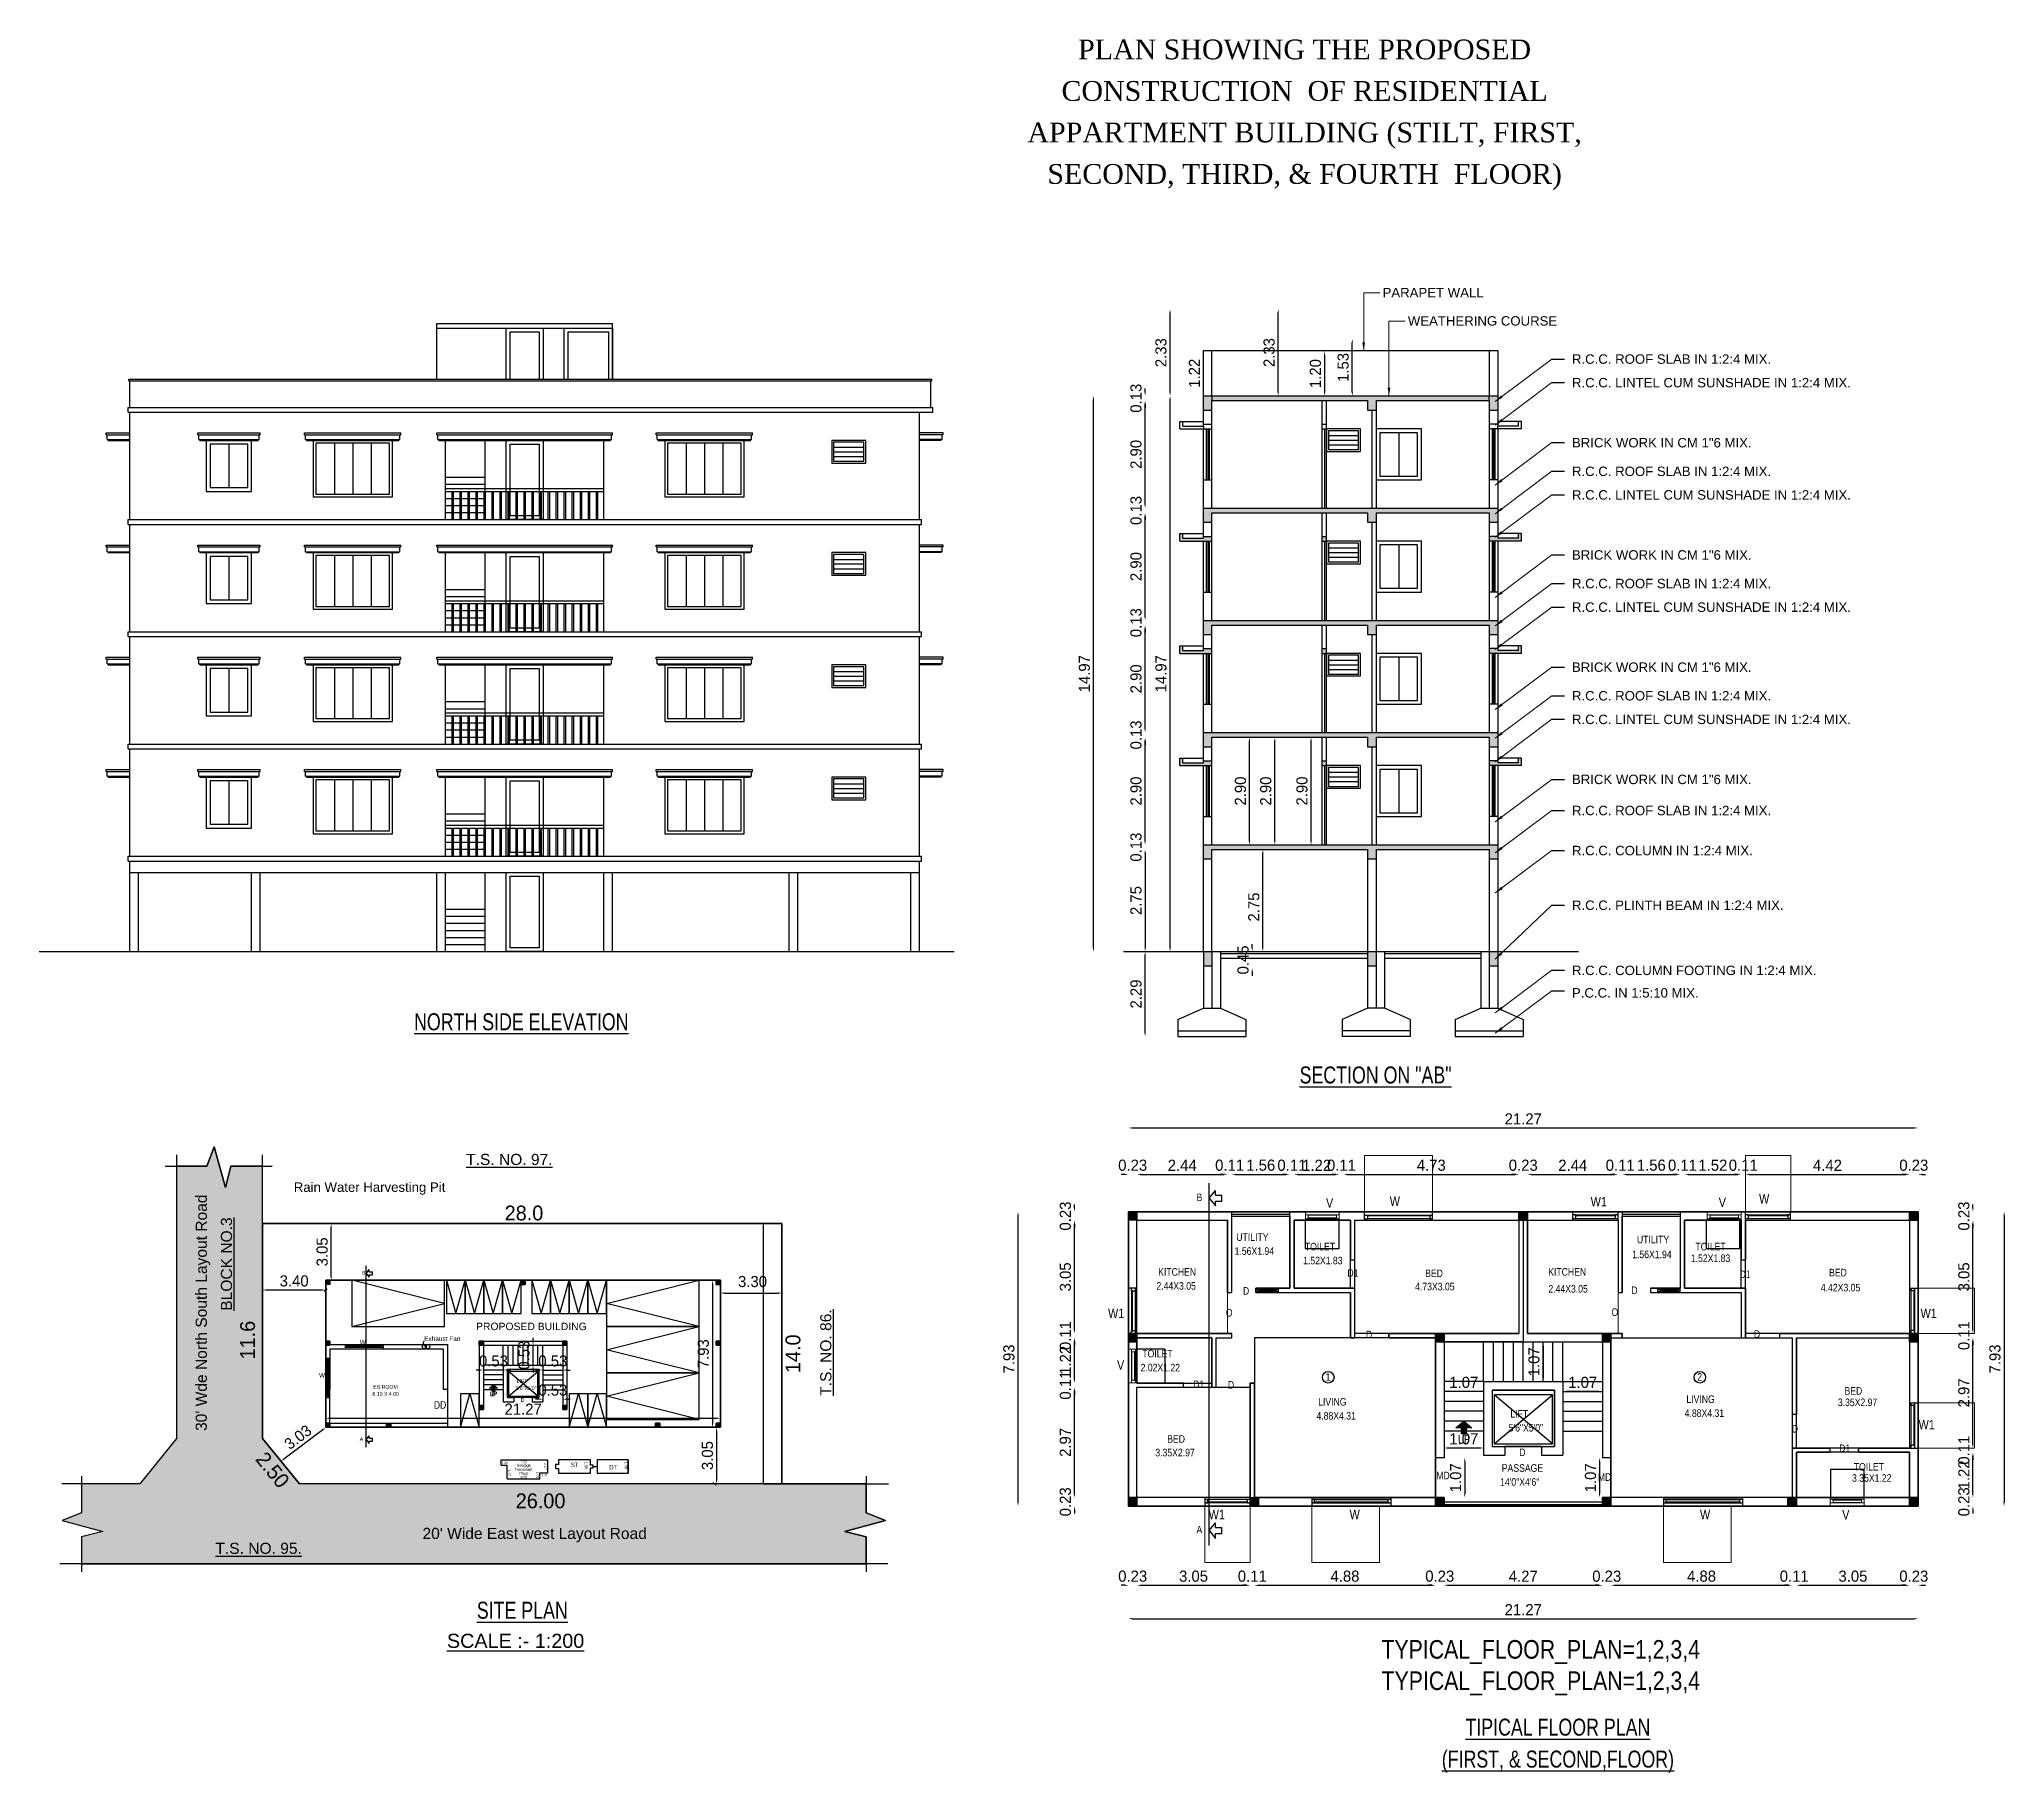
# Model space of a CAD drawing. Header units: metres. Extents: x 516 to 666, y 54 to 108.
# Drawn here: x 516.2 to 569.2, y 54.3 to 101 of the extents above; entities that cross this region are included whole.
import ezdxf
from ezdxf.enums import TextEntityAlignment as Align

# ---------------------------------------------------------------- set-up
doc = ezdxf.new("R2010")
doc.units = ezdxf.units.M
doc.header["$LTSCALE"] = 30
doc.header["$MEASUREMENT"] = 0
doc.header["$PDMODE"] = 66
doc.layers.get('0').update_dxf_attribs({"linetype": 'CONTINUOUS'})
doc.layers.get('DEFPOINTS').update_dxf_attribs({"linetype": 'CONTINUOUS'})
for name, color, linetype in [('BLK_1_COVERED_AREA', 140, 'CONTINUOUS'), ('BLK_1_FLR_0_EXIT_WIDTH_STAIR', 1, 'CONTINUOUS'), ('BLK_1_FLR_0_LIFT_1', 30, 'CONTINUOUS'), ('BLK_1_FLR_1_BLT_UP_AREA', 3, 'CONTINUOUS'), ('BLK_1_FLR_1_BLT_UP_AREA_DEDUCT', 3, 'CONTINUOUS'), ('BLK_1_FLR_1_CARPET_AREA', 10, 'CONTINUOUS'), ('BLK_1_FLR_1_EXIT_WIDTH_DOOR', 2, 'CONTINUOUS'), ('BLK_1_FLR_1_EXIT_WIDTH_STAIR', 1, 'CONTINUOUS'), ('BLK_1_FLR_1_LIFT_1', 30, 'CONTINUOUS'), ('BLK_1_FLR_1_REGULAR_ROOM_1', 1, 'CONTINUOUS'), ('BLK_1_FLR_1_WC_BATH', 223, 'CONTINUOUS'), ('BLK_1_FLR_1_WC_BATH_HT', 223, 'CONTINUOUS'), ('BLK_1_HT_OF_BLDG', 5, 'CONTINUOUS'), ('BLK_1_LVL_1_BLDG_FOOT_PRINT', 1, 'CONTINUOUS'), ('BLK_1_PARAPET_HT', 233, 'CONTINUOUS'), ('BLK_1_PLINTH_HEIGHT', 7, 'CONTINUOUS'), ('BLK_1_ROOF_WATER_TANK_HT', 235, 'CONTINUOUS'), ('BLK_1_STAIR_HEADROOM', 55, 'CONTINUOUS'), ('ELECTRICAL_ROOM', 7, 'CONTINUOUS'), ('fur', 56, 'CONTINUOUS'), ('o.wall', 5, 'CONTINUOUS'), ('ROAD & WINDOW THI', 1, 'CONTINUOUS'), ('TOILET_VENTILATION', 6, 'CONTINUOUS')]:
    doc.layers.add(name, color=color, linetype=linetype)
for name, color, linetype, lineweight in [('BLK_1_FLR_1_KITCHEN', 163, 'CONTINUOUS', 0), ('BLK_1_FLR_1_ROOM_1_LIGHT_VENTILATION_2', 232, 'CONTINUOUS', 0), ('BLK_1_FLR_1_UNITFA_1', 234, 'CONTINUOUS', 0), ('BLK_1_FLR_1_UNITFA_2', 234, 'CONTINUOUS', 0), ('BLK_1_MUMTY_HT', 83, 'CONTINUOUS', 0), ('TEXT1', 7, 'CONTINUOUS', 15), ('THIN', 5, 'CONTINUOUS', 13)]:
    doc.layers.add(name, color=color, linetype=linetype, lineweight=lineweight)
doc.styles.add('ANAND', font='BKANT.TTF')
doc.styles.add('BOUND1', font='arial.ttf')
doc.styles.add('ROMANS', font='arial.ttf')
doc.styles.add('RS', font='ROMANS.shx', dxfattribs={"width": 0.75, "height": 7})
doc.styles.get("Standard").update_dxf_attribs({"font": 'ARIALN.TTF', "height": 10})
doc.styles.add('style1', font='arial.ttf', dxfattribs={"height": 0.23})
doc.styles.add('style5', font='times.ttf')
doc.styles.add('TNRB', font='timesbi.ttf')
doc.dimstyles.new('1-8S', dxfattribs={"dimscale": 0.75, "dimtxt": 7, "dimasz": 8, "dimexe": 5, "dimexo": 5, "dimgap": 2, "dimtad": 3, "dimdec": 1, "dimrnd": 0.25, "dimzin": 3, "dimdsep": 46, "dimlunit": 4, "dimtxsty": 'RS', "dimblk": 'OBLIQUE', "dimcen": 0, "dimclrd": 7, "dimclre": 151, "dimclrt": 256, "dimadec": 0, "dimazin": 0, "dimtfac": 1, "dimtdec": 1, "dimtofl": 0, "dimtmove": 2, "dimatfit": 3, "dimfxl": 0, "dimtolj": 1, "dimtzin": 0, "dimlwd": 18, "dimlwe": 13, "dimarcsym": 0})
doc.dimstyles.new('V1', dxfattribs={"dimtxt": 0.3, "dimasz": 0.1, "dimexe": 0.18, "dimexo": 0.0625, "dimgap": 0.09, "dimtad": 1, "dimzin": 0, "dimdsep": 46, "dimtxsty": 'ANAND', "dimcen": 0.09, "dimse1": 1, "dimse2": 1, "dimadec": 0, "dimazin": 0, "dimtfac": 1, "dimtix": 1, "dimtofl": 0, "dimtmove": 2, "dimatfit": 0, "dimfxl": 0, "dimtolj": 1, "dimtzin": 0, "dimarcsym": 0})
pattern_1 = [(45, (-428.4346554, 44.8125432), (-0.0011228855685, 0.0011228855685), [])]

msp = doc.modelspace()

# ---------------------------------------------------------------- texts
for s, height, style, p in [('PARAPET WALL', 0.25408, 'style1', (552.421, 94.0962)), ('WEATHERING COURSE', 0.25408, 'style1', (553.102, 93.334)), ('R.C.C. ROOF SLAB IN 1:2:4 MIX.', 0.25408, 'style1', (557.5222, 92.3053)), ('R.C.C. LINTEL CUM SUNSHADE IN 1:2:4 MIX.', 0.25408, 'style1', (557.5222, 91.6697)), ('R.C.C. LINTEL CUM SUNSHADE IN 1:2:4 MIX.', 0.25408, 'style1', (557.5222, 91.6697)), ('BRICK WORK IN CM 1"6 MIX.', 0.25408, 'style1', (557.5222, 90.0522)), ('R.C.C. ROOF SLAB IN 1:2:4 MIX.', 0.25408, 'style1', (557.5222, 89.2817)), ('R.C.C. LINTEL CUM SUNSHADE IN 1:2:4 MIX.', 0.25408, 'style1', (557.5222, 88.6462)), ('BRICK WORK IN CM 1"6 MIX.', 0.25408, 'style1', (557.5222, 87.0286)), ('R.C.C. ROOF SLAB IN 1:2:4 MIX.', 0.25408, 'style1', (557.5222, 86.2581)), ('R.C.C. LINTEL CUM SUNSHADE IN 1:2:4 MIX.', 0.25408, 'style1', (557.5222, 85.6226)), ('BRICK WORK IN CM 1"6 MIX.', 0.25408, 'style1', (557.5222, 84.0051)), ('R.C.C. ROOF SLAB IN 1:2:4 MIX.', 0.25408, 'style1', (557.5222, 83.2346)), ('R.C.C. LINTEL CUM SUNSHADE IN 1:2:4 MIX.', 0.25408, 'style1', (557.5222, 82.5991)), ('BRICK WORK IN CM 1"6 MIX.', 0.25408, 'style1', (557.5222, 80.9815)), ('R.C.C. ROOF SLAB IN 1:2:4 MIX.', 0.25408, 'style1', (557.5222, 80.1437)), ('R.C.C. COLUMN IN 1:2:4 MIX.', 0.25408, 'style1', (557.5222, 79.0649)), ('R.C.C. PLINTH BEAM IN 1:2:4 MIX.', 0.25408, 'style1', (557.5222, 77.5917)), ('R.C.C. COLUMN FOOTING IN 1:2:4 MIX.', 0.25408, 'style1', (557.5222, 75.8373)), ('P.C.C. IN 1:5:10 MIX.', 0.25408, 'style1', (557.5222, 75.231)), ('%%UT.S. NO. 97.', 0.3, 'style1', (527.7372, 70.7204)), ('Rain Water Harvesting Pit', 0.25408, 'style1', (523.0951, 69.9968)), ('PROPOSED BUILDING', 0.2, 'style1', (528.0055, 66.2721)), ('1.20', 0.06719, 'style5', (528.6861, 62.6635)), ('7.02', 0.06719, 'style5', (529.1982, 62.6854)), ('4.69', 0.06719, 'style5', (529.2037, 62.2835)), ('1.31', 0.06719, 'style5', (529.7602, 62.3312)), ("20' Wide East west Layout Road", 0.3, 'style1', (526.5628, 60.6455)), ('%%UT.S. NO. 95.', 0.3, 'style1', (520.9845, 60.244)), ('%%USCALE :- 1:200', 0.38112, 'BOUND1', (527.2205, 57.7109))]:
    msp.add_text(s, height=height, dxfattribs=dict(style=style)).set_placement(p)
for s, height, rotation, style, p in [("30' Wde North South Layout Road", 0.3, 90, 'style1', (520.7538, 63.5555)), ('%%UBLOCK NO.3', 0.3, 90, 'style1', (521.4321, 66.7947)), ('%%UT.S. NO. 86.', 0.3, 90, 'style1', (537.5753, 64.5035)), ('2.17', 0.06719, 270, 'style5', (528.8655, 62.5167)), ('2.17', 0.06719, 270, 'style5', (529.8383, 62.693)), ('1.03', 0.06719, 270, 'style5', (529.6303, 62.4582))]:
    msp.add_text(s, height=height, rotation=rotation, dxfattribs=dict(style=style)).set_placement(p)
for s, height, p in [('B', 0.2033, (547.4092, 69.7492)), ('W', 0.2541, (562.5624, 69.682)), ('V', 0.2541, (550.8976, 69.5713)), ('W', 0.2541, (552.6144, 69.6201)), ('W1', 0.25408, (558.0263, 69.6045)), ('V', 0.2541, (561.4754, 69.587)), ('UTILITY', 0.20326, (548.4827, 68.6774)), ('1.56X1.94', 0.20326, (548.4367, 68.3011)), ('TOILET', 0.20326, (550.3278, 68.4211)), ('1.56X1.94', 0.20326, (559.1445, 68.2105)), ('UTILITY', 0.20326, (559.273, 68.612)), ('1.52X1.83', 0.20326, (560.7237, 68.107)), ('TOILET', 0.20326, (560.8467, 68.4211)), ('B', 0.1016, (524.9307, 67.7626)), ('KITCHEN', 0.20326, (546.3768, 67.7381)), ('1.52X1.83', 0.20326, (550.2818, 68.0449)), ('D1', 0.20326, (551.4739, 67.7096)), ('BED', 0.20326, (553.5673, 67.7004)), ('KITCHEN', 0.20326, (556.8829, 67.7381)), ('D1', 0.20326, (562.0356, 67.6757)), ('BED', 0.20326, (564.4476, 67.72)), ('2.44X3.05', 0.20326, (546.3308, 67.3618)), ('D', 0.2033, (548.6617, 67.227)), ('4.73X3.05', 0.20326, (553.2991, 67.3438)), ('2.44X3.05', 0.20326, (556.8872, 67.2833)), ('D', 0.2033, (559.1196, 67.244)), ('4.42X3.05', 0.20326, (564.2261, 67.3156)), ('W1', 0.25408, (545.027, 66.5992)), ('O', 0.2033, (548.2, 66.6376)), ('O', 0.2033, (558.5858, 66.6536)), ('W1', 0.25408, (566.9119, 66.598)), ('D', 0.2033, (551.9739, 66.0509)), ('D', 0.2033, (562.4239, 66.0637)), ('W', 0.127, (524.8733, 65.8829)), ('Exhaust Fan', 0.12704, (526.607, 65.9783)), ('TOILET', 0.20326, (545.9505, 65.5373)), ('W', 0.127, (523.7742, 64.994)), ('V', 0.2541, (545.2689, 65.2068)), ('2.02X1.22', 0.20326, (545.9045, 65.1611)), ('1', 0.2033, (550.8881, 64.909)), ('2', 0.2033, (560.8965, 64.909)), ('6.10 X 4.00', 0.101632, (525.2146, 64.5028)), ('EB ROOM', 0.10163, (525.2376, 64.6909)), ('5\'6"X5\'0"', 0.10163, (529.0769, 64.6583)), ('LIFT', 0.10163, (529.0999, 64.8464)), ('D1', 0.20326, (547.3213, 64.7108)), ('D', 0.2033, (548.2548, 64.6939)), ('BED', 0.20326, (564.8627, 64.5323)), ('DD', 0.20326, (526.8675, 64.1543)), ('D', 0.1016, (529.2079, 64.3382)), ('4.88X4.31', 0.20326, (550.6407, 63.8618)), ('LIVING', 0.20326, (550.6867, 64.2381)), ('LIFT', 0.20326, (555.8639, 63.9167)), ('4.88X4.31', 0.20326, (560.5587, 63.9346)), ('LIVING', 0.20326, (560.6047, 64.3108)), ('3.35X2.97', 0.20326, (564.6836, 64.2247)), ('5\'6"X5\'0"', 0.20326, (555.8179, 63.5405)), ('D', 0.2033, (563.4414, 63.5135)), ('W1', 0.25408, (566.8584, 63.6007)), ('A', 0.1016, (524.8725, 63.2853)), ('3.35X2.97', 0.20326, (546.3004, 62.8724)), ('BED', 0.20326, (546.6206, 63.2377)), ('D', 0.2033, (556.1019, 62.8781)), ('D1', 0.20326, (564.7183, 62.9888)), ('PASSAGE', 0.20326, (555.6321, 62.4556)), ('TOILET', 0.20326, (565.1121, 62.4872)), ('MD', 0.20326, (553.8674, 62.2525)), ('14\'0"X4\'6"', 0.20326, (555.5861, 62.0794)), ('MD', 0.20326, (558.2212, 62.2114)), ('3.35X1.22', 0.20326, (565.0661, 62.1872)), ('W1', 0.25408, (547.7373, 61.1785)), ('W', 0.2541, (551.5333, 61.1785)), ('W', 0.2541, (560.9707, 61.1785)), ('V', 0.2541, (564.8008, 61.1687)), ('A', 0.2033, (547.4092, 60.7945))]:
    msp.add_text(s, height=height).set_placement(p)
at = {"style": 'RS', "width": 0.75}
for height, p in [(0.11434, (528.475, 64.4957)), (0.22867, (554.6141, 63.2153))]:
    msp.add_text('UP', height=height, dxfattribs=at).set_placement(p, align=Align.CENTER)
at = {"style": 'ROMANS'}
for s, p in [('Treatment', (529.284, 62.4804)), ('Sewage', (529.2922, 62.594)), ('Plant', (529.2921, 62.3714))]:
    msp.add_text(s, height=0.07584, dxfattribs=at).set_placement(p, align=Align.CENTER)
for s, p in [('ST', (530.663, 62.5826)), ('DT', (531.7008, 62.5196))]:
    msp.add_text(s, height=0.11986).set_placement(p, align=Align.CENTER)
for p in [(530.9327, 62.7288), (532.0042, 62.7288)]:
    msp.add_text('1.56', height=0.07783, rotation=270).set_placement(p)
at = {"insert": (550.3215, 99.0101), "char_height": 0.533568, "width": 15.641137, "attachment_point": 5, "line_spacing_factor": 1.257375, "style": 'TNRB'}
msp.add_mtext('\\A1;{\\fTimes New Roman|b0|i0|c0|p18;PLAN SHOWING THE PROPOSED CONSTRUCTION  OF RESIDENTIAL APPARTMENT BUILDING (STILT, FIRST, SECOND, THIRD, & FOURTH  FLOOR) }', dxfattribs=at)
at = {"char_height": 0.457344, "attachment_point": 5, "style": 'RS'}
for s, insert in [('\\A1;{\\fArial|b0|i0|c0|p34;\\LNORTH SIDE ELEVATION}', (529.2236, 74.5756)), ('\\A1;{\\fArial|b0|i0|c0|p34;\\LSECTION ON "AB"}', (552.2329, 73.1424)), ('\\A1;{\\fArial|b0|i0|c0|p34;\\LSITE PLAN}', (529.2508, 58.7225)), ('\\A1;{\\fArial|b0|i0|c0|p34;\\LTIPICAL FLOOR PLAN}', (557.1435, 55.5734)), ('\\A1;{\\fArial|b0|i0|c0|p34;\\L(FIRST, & SECOND,FLOOR)}', (557.1435, 54.6464))]:
    msp.add_mtext(s, dxfattribs=dict(at, insert=insert))
at = {"layer": 'BLK_1_FLR_1_BLT_UP_AREA', "color": 3, "insert": (552.3909, 57.9217), "char_height": 0.5, "attachment_point": 1}
msp.add_mtext_dynamic_manual_height_columns('TYPICAL_FLOOR_PLAN=1,2,3,4', width=10.597068, gutter_width=0.9, heights=[0], dxfattribs=at)
at = {"layer": 'BLK_1_FLR_1_BLT_UP_AREA_DEDUCT', "color": 3, "insert": (552.3945, 57.0773), "char_height": 0.5, "attachment_point": 1}
msp.add_mtext_dynamic_manual_height_columns('TYPICAL_FLOOR_PLAN=1,2,3,4', width=10.597068, gutter_width=0.9, heights=[0], dxfattribs=at)

# ---------------------------------------------------------------- blocks, each defined once
blk = doc.blocks.new("4' win")
at = {"layer": 'fur', "lineweight": 9, "ltscale": 20}
for p, q in [((47345.5, -1128.9), (47345.5, -1086.9)), ((47346, -1128.9), (47346, -1086.9))]:
    blk.add_line(p, q, dxfattribs=at)
at = {"layer": 'ROAD & WINDOW THI', "color": 5}
for p, q in [((47350.6, -1083.9), (47341.6, -1083.9)), ((47350.6, -1131.9), (47341.6, -1131.9))]:
    blk.add_line(p, q, dxfattribs=at)
at = {"layer": 'ROAD & WINDOW THI', "color": 5, "ltscale": 20}
for p, q in [((47344.9, -1086.9), (47344.9, -1083.9)), ((47344.9, -1086.4), (47346, -1086.4)), ((47344.9, -1086.9), (47345.5, -1086.9)), ((47344.9, -1086.9), (47345.5, -1086.9)), ((47345.5, -1086.9), (47345.5, -1086.4)), ((47346, -1086.9), (47346, -1086.4)), ((47346, -1086.9), (47348.7, -1086.9)), ((47346, -1086.9), (47346.6, -1086.9)), ((47348.9, -1086.7), (47348.7, -1086.7)), ((47348.7, -1086.7), (47348.7, -1086.9)), ((47348.9, -1086.7), (47348.9, -1083.9)), ((47344.9, -1131.9), (47344.9, -1128.9)), ((47344.9, -1128.9), (47345.5, -1128.9)), ((47344.9, -1128.9), (47345.5, -1128.9)), ((47344.9, -1128.9), (47345.5, -1128.9)), ((47344.9, -1129.4), (47346, -1129.4)), ((47345.5, -1128.9), (47345.5, -1129.4)), ((47346, -1128.9), (47346, -1129.4)), ((47346, -1128.9), (47346.6, -1128.9)), ((47346, -1128.9), (47348.7, -1128.9)), ((47348.7, -1129.2), (47348.7, -1128.9)), ((47348.9, -1129.2), (47348.7, -1129.2)), ((47348.9, -1131.9), (47348.9, -1129.2))]:
    blk.add_line(p, q, dxfattribs=at)
at = {"layer": 'THIN', "lineweight": 5, "ltscale": 20}
for p, q in [((47341.6, -1131.9), (47341.6, -1083.9)), ((47344.9, -1128.9), (47344.9, -1086.9)), ((47348.7, -1128.9), (47348.7, -1086.9)), ((47348.9, -1129.2), (47348.9, -1086.7)), ((47350.6, -1131.9), (47350.6, -1083.9))]:
    blk.add_line(p, q, dxfattribs=at)
blk = doc.blocks.new('3 VE')
at = {"layer": 'fur', "lineweight": 9, "ltscale": 20}
for p, q in [((91767.8, -4659.4), (91737.8, -4659.4)), ((91767.8, -4659.9), (91737.8, -4659.9))]:
    blk.add_line(p, q, dxfattribs=at)
at = {"layer": 'THIN', "lineweight": 5, "ltscale": 20}
for p, q in [((91770.8, -4653.1), (91734.8, -4653.1)), ((91734.8, -4653.1), (91734.8, -4662.1)), ((91737.6, -4656.5), (91734.8, -4656.5)), ((91737.8, -4660.5), (91734.8, -4660.5)), ((91770.8, -4662.1), (91734.8, -4662.1)), ((91737.3, -4660.5), (91737.3, -4659.4)), ((91737.8, -4659.4), (91737.3, -4659.4)), ((91737.8, -4659.9), (91737.3, -4659.9)), ((91768.1, -4656.5), (91737.6, -4656.5)), ((91737.6, -4656.5), (91737.6, -4656.8)), ((91737.6, -4656.8), (91737.8, -4656.8)), ((91767.8, -4656.8), (91737.8, -4656.8)), ((91737.8, -4659.4), (91737.8, -4656.8)), ((91737.8, -4659.4), (91737.8, -4658.9)), ((91737.8, -4660.5), (91737.8, -4659.9)), ((91737.8, -4660.5), (91737.8, -4659.9)), ((91767.8, -4660.5), (91737.8, -4660.5)), ((91767.8, -4659.4), (91767.8, -4656.8)), ((91768.1, -4656.8), (91767.8, -4656.8)), ((91767.8, -4659.4), (91767.8, -4658.9)), ((91767.8, -4659.4), (91768.3, -4659.4)), ((91767.8, -4660.5), (91767.8, -4659.9)), ((91767.8, -4660.5), (91767.8, -4659.9)), ((91767.8, -4660.5), (91767.8, -4659.9)), ((91767.8, -4659.9), (91768.3, -4659.9)), ((91770.8, -4660.5), (91767.8, -4660.5)), ((91768.1, -4656.5), (91768.1, -4656.8)), ((91770.8, -4656.5), (91768.1, -4656.5)), ((91768.3, -4660.5), (91768.3, -4659.4)), ((91770.8, -4653.1), (91770.8, -4662.1)), ((91770.8, -4656.2), (91770.8, -4656.2))]:
    blk.add_line(p, q, dxfattribs=at)
blk = doc.blocks.new('6 F')
at = {"layer": 'fur', "color": 7, "lineweight": 9, "ltscale": 20}
for p, q in [((95840, -4827.9), (95840, -4893.9)), ((95840.5, -4827.9), (95840.5, -4893.9))]:
    blk.add_line(p, q, dxfattribs=at)
at = {"layer": 'ROAD & WINDOW THI', "color": 7}
for p, q in [((95845.1, -4824.9), (95836.1, -4824.9)), ((95845.1, -4896.9), (95836.1, -4896.9))]:
    blk.add_line(p, q, dxfattribs=at)
at = {"layer": 'ROAD & WINDOW THI', "color": 7, "ltscale": 20}
for p, q in [((95839.5, -4824.9), (95839.5, -4827.9)), ((95839.5, -4827.4), (95840.5, -4827.4)), ((95839.5, -4827.9), (95840, -4827.9)), ((95839.5, -4827.9), (95840, -4827.9)), ((95839.5, -4827.9), (95840, -4827.9)), ((95840, -4827.9), (95840, -4827.4)), ((95840.5, -4827.9), (95840.5, -4827.4)), ((95840.5, -4827.9), (95841.1, -4827.9)), ((95840.5, -4827.9), (95843.2, -4827.9)), ((95843.2, -4827.6), (95843.2, -4827.9)), ((95843.5, -4827.6), (95843.2, -4827.6)), ((95843.5, -4824.9), (95843.5, -4827.6)), ((95839.5, -4893.9), (95839.5, -4896.9)), ((95839.5, -4893.9), (95840, -4893.9)), ((95839.5, -4893.9), (95840, -4893.9)), ((95839.5, -4894.4), (95840.5, -4894.4)), ((95840, -4893.9), (95840, -4894.4)), ((95840.5, -4893.9), (95843.2, -4893.9)), ((95840.5, -4893.9), (95841.1, -4893.9)), ((95840.5, -4893.9), (95840.5, -4894.4)), ((95843.2, -4894.1), (95843.2, -4893.9)), ((95843.5, -4894.1), (95843.2, -4894.1)), ((95843.5, -4894.1), (95843.5, -4896.9))]:
    blk.add_line(p, q, dxfattribs=at)
at = {"layer": 'THIN', "color": 7, "lineweight": 5, "ltscale": 20}
for p, q in [((95836.1, -4824.9), (95836.1, -4896.9)), ((95839.5, -4827.9), (95839.5, -4893.9)), ((95843.2, -4827.9), (95843.2, -4893.9)), ((95843.5, -4827.6), (95843.5, -4894.1)), ((95845.1, -4824.9), (95845.1, -4896.9))]:
    blk.add_line(p, q, dxfattribs=at)
blk = doc.blocks.new('U')
at = {"layer": 'fur', "color": 7, "lineweight": 9, "ltscale": 20}
for p, q in [((74636.7, 2817.2), (74618.7, 2817.2)), ((74636.7, 2816.7), (74618.7, 2816.7))]:
    blk.add_line(p, q, dxfattribs=at)
at = {"layer": 'ROAD & WINDOW THI', "color": 7}
for p, q in [((74615.7, 2814.6), (74615.7, 2819.1)), ((74639.7, 2814.6), (74639.7, 2819.1))]:
    blk.add_line(p, q, dxfattribs=at)
at = {"layer": 'ROAD & WINDOW THI', "color": 7, "ltscale": 20}
for p, q in [((74618.7, 2817.8), (74615.7, 2817.8)), ((74618.4, 2815.5), (74615.7, 2815.5)), ((74618.2, 2817.8), (74618.2, 2816.7)), ((74618.7, 2817.2), (74618.2, 2817.2)), ((74618.7, 2816.7), (74618.2, 2816.7)), ((74618.4, 2815.5), (74618.4, 2815.8)), ((74618.4, 2815.8), (74618.7, 2815.8)), ((74618.7, 2817.8), (74618.7, 2817.2)), ((74618.7, 2817.8), (74618.7, 2817.2)), ((74618.7, 2816.7), (74618.7, 2815.8)), ((74618.7, 2816.7), (74618.7, 2816.1)), ((74639.7, 2817.8), (74636.7, 2817.8)), ((74636.7, 2817.8), (74636.7, 2817.2)), ((74636.7, 2817.8), (74636.7, 2817.2)), ((74636.7, 2817.8), (74636.7, 2817.2)), ((74636.7, 2817.2), (74637.2, 2817.2)), ((74636.7, 2816.7), (74637.2, 2816.7)), ((74636.7, 2816.7), (74636.7, 2816.1)), ((74636.7, 2816.7), (74636.7, 2815.8)), ((74636.9, 2815.8), (74636.7, 2815.8)), ((74636.9, 2815.5), (74636.9, 2815.8)), ((74639.7, 2815.5), (74636.9, 2815.5)), ((74637.2, 2817.8), (74637.2, 2816.7))]:
    blk.add_line(p, q, dxfattribs=at)
at = {"layer": 'THIN', "color": 7, "lineweight": 5, "ltscale": 20}
for p, q in [((74639.7, 2819.1), (74615.7, 2819.1)), ((74639.7, 2814.6), (74615.7, 2814.6)), ((74636.9, 2815.5), (74618.4, 2815.5)), ((74636.7, 2817.8), (74618.7, 2817.8)), ((74636.7, 2815.8), (74618.7, 2815.8))]:
    blk.add_line(p, q, dxfattribs=at)
blk = doc.blocks.new('_Oblique')
at = {"layer": 'o.wall', "color": 0, "lineweight": -2}
blk.add_line((-0.5, -0.5), (0.5, 0.5), dxfattribs=at)
blk = doc.blocks.new('*D42')
at = {"color": 0, "lineweight": -2}
for p, q in [((544.122, 61.86), (544.122, 61.96)), ((544.122, 61.432), (544.122, 61.332))]:
    blk.add_line(p, q, dxfattribs=at)
at = {"color": 0}
for points in [[(544.105, 61.86), (544.138, 61.86), (544.122, 61.76)], [(544.105, 61.432), (544.138, 61.432), (544.122, 61.532)]]:
    blk.add_solid(points, dxfattribs=at)
at = {"layer": 'DEFPOINTS', "color": 0}
for p in [(544.122, 61.76), (545.577, 61.76), (545.577, 61.532)]:
    blk.add_point(p, dxfattribs=at)
at = {"color": 0, "insert": (543.878, 61.646), "char_height": 0.3, "attachment_point": 5, "rotation": 90, "style": 'ANAND'}
blk.add_mtext('\\A1;0.23', dxfattribs=at)
blk = doc.blocks.new('*D43')
at = {"color": 0, "lineweight": -2}
blk.add_line((544.122, 61.86), (544.122, 64.633), dxfattribs=at)
at = {"color": 0}
for points in [[(544.105, 64.633), (544.138, 64.633), (544.122, 64.733)], [(544.105, 61.86), (544.138, 61.86), (544.122, 61.76)]]:
    blk.add_solid(points, dxfattribs=at)
at = {"layer": 'DEFPOINTS', "color": 0}
for p in [(544.122, 64.733), (545.805, 64.733), (545.577, 61.76)]:
    blk.add_point(p, dxfattribs=at)
at = {"color": 0, "insert": (543.877, 63.247), "char_height": 0.3, "attachment_point": 5, "rotation": 90, "style": 'ANAND'}
blk.add_mtext('\\A1;2.97', dxfattribs=at)
blk = doc.blocks.new('*D44')
at = {"color": 0, "lineweight": -2}
for p, q in [((544.122, 64.948), (544.122, 65.048)), ((544.122, 64.633), (544.122, 64.533))]:
    blk.add_line(p, q, dxfattribs=at)
at = {"color": 0}
for points in [[(544.105, 64.948), (544.138, 64.948), (544.122, 64.848)], [(544.105, 64.633), (544.138, 64.633), (544.122, 64.733)]]:
    blk.add_solid(points, dxfattribs=at)
at = {"layer": 'DEFPOINTS', "color": 0}
for p in [(544.122, 64.848), (545.805, 64.848), (545.805, 64.733)]:
    blk.add_point(p, dxfattribs=at)
at = {"color": 0, "insert": (543.878, 64.79), "char_height": 0.3, "attachment_point": 5, "rotation": 90, "style": 'ANAND'}
blk.add_mtext('\\A1;0.11', dxfattribs=at)
blk = doc.blocks.new('*D45')
at = {"color": 0, "lineweight": -2}
blk.add_line((544.122, 64.948), (544.122, 65.967), dxfattribs=at)
at = {"color": 0}
for points in [[(544.105, 65.967), (544.138, 65.967), (544.122, 66.067)], [(544.105, 64.948), (544.138, 64.948), (544.122, 64.848)]]:
    blk.add_solid(points, dxfattribs=at)
at = {"layer": 'DEFPOINTS', "color": 0}
for p in [(544.122, 66.067), (545.805, 66.067), (545.805, 64.848)]:
    blk.add_point(p, dxfattribs=at)
at = {"color": 0, "insert": (543.878, 65.457), "char_height": 0.3, "attachment_point": 5, "rotation": 90, "style": 'ANAND'}
blk.add_mtext('\\A1;1.22', dxfattribs=at)
blk = doc.blocks.new('*D46')
at = {"color": 0, "lineweight": -2}
for p, q in [((544.122, 66.281), (544.122, 66.381)), ((544.122, 65.967), (544.122, 65.867))]:
    blk.add_line(p, q, dxfattribs=at)
at = {"color": 0}
for points in [[(544.105, 66.281), (544.138, 66.281), (544.122, 66.181)], [(544.105, 65.967), (544.138, 65.967), (544.122, 66.067)]]:
    blk.add_solid(points, dxfattribs=at)
at = {"layer": 'DEFPOINTS', "color": 0}
for p in [(544.122, 66.181), (545.805, 66.181), (545.805, 66.067)]:
    blk.add_point(p, dxfattribs=at)
at = {"color": 0, "insert": (543.878, 66.124), "char_height": 0.3, "attachment_point": 5, "rotation": 90, "style": 'ANAND'}
blk.add_mtext('\\A1;0.11', dxfattribs=at)
blk = doc.blocks.new('*D47')
at = {"color": 0, "lineweight": -2}
blk.add_line((544.122, 66.281), (544.122, 69.13), dxfattribs=at)
at = {"color": 0}
for points in [[(544.105, 69.13), (544.138, 69.13), (544.122, 69.23)], [(544.105, 66.281), (544.138, 66.281), (544.122, 66.181)]]:
    blk.add_solid(points, dxfattribs=at)
at = {"layer": 'DEFPOINTS', "color": 0}
for p in [(544.122, 69.23), (545.805, 69.23), (545.805, 66.181)]:
    blk.add_point(p, dxfattribs=at)
at = {"color": 0, "insert": (543.878, 67.706), "char_height": 0.3, "attachment_point": 5, "rotation": 90, "style": 'ANAND'}
blk.add_mtext('\\A1;3.05', dxfattribs=at)
blk = doc.blocks.new('*D48')
at = {"color": 0, "lineweight": -2}
for p, q in [((544.122, 69.559), (544.122, 69.659)), ((544.122, 69.13), (544.122, 69.03))]:
    blk.add_line(p, q, dxfattribs=at)
at = {"color": 0}
for points in [[(544.105, 69.559), (544.138, 69.559), (544.122, 69.459)], [(544.105, 69.13), (544.138, 69.13), (544.122, 69.23)]]:
    blk.add_solid(points, dxfattribs=at)
at = {"layer": 'DEFPOINTS', "color": 0}
for p in [(544.122, 69.459), (545.577, 69.459), (545.805, 69.23)]:
    blk.add_point(p, dxfattribs=at)
at = {"color": 0, "insert": (543.878, 69.345), "char_height": 0.3, "attachment_point": 5, "rotation": 90, "style": 'ANAND'}
blk.add_mtext('\\A1;0.23', dxfattribs=at)
blk = doc.blocks.new('*D49')
at = {"color": 0, "lineweight": -2}
blk.add_line((542.603, 61.632), (542.603, 69.359), dxfattribs=at)
at = {"color": 0}
for points in [[(542.586, 69.359), (542.619, 69.359), (542.603, 69.459)], [(542.586, 61.632), (542.619, 61.632), (542.603, 61.532)]]:
    blk.add_solid(points, dxfattribs=at)
at = {"layer": 'DEFPOINTS', "color": 0}
for p in [(542.603, 69.459), (545.577, 69.459), (545.577, 61.532)]:
    blk.add_point(p, dxfattribs=at)
at = {"color": 0, "insert": (542.358, 65.495), "char_height": 0.3, "attachment_point": 5, "rotation": 90, "style": 'ANAND'}
blk.add_mtext('\\A1;7.93', dxfattribs=at)
blk = doc.blocks.new('*D50')
at = {"color": 0, "lineweight": -2}
blk.add_line((545.677, 58.498), (566.743, 58.498), dxfattribs=at)
at = {"color": 0}
for points in [[(545.677, 58.514), (545.677, 58.481), (545.577, 58.498)], [(566.743, 58.514), (566.743, 58.481), (566.843, 58.498)]]:
    blk.add_solid(points, dxfattribs=at)
at = {"layer": 'DEFPOINTS', "color": 0}
for p in [(545.577, 62.568), (566.843, 62.568), (566.843, 58.498)]:
    blk.add_point(p, dxfattribs=at)
at = {"color": 0, "insert": (556.21, 58.741), "char_height": 0.3, "attachment_point": 5, "style": 'ANAND'}
blk.add_mtext('\\A1;21.27', dxfattribs=at)
blk = doc.blocks.new('*D51')
at = {"color": 0, "lineweight": -2}
for p, q in [((568.322, 61.86), (568.322, 61.96)), ((568.322, 61.432), (568.322, 61.332))]:
    blk.add_line(p, q, dxfattribs=at)
at = {"color": 0}
for points in [[(568.306, 61.86), (568.339, 61.86), (568.322, 61.76)], [(568.306, 61.432), (568.339, 61.432), (568.322, 61.532)]]:
    blk.add_solid(points, dxfattribs=at)
at = {"layer": 'DEFPOINTS', "color": 0}
for p in [(566.615, 61.76), (566.615, 61.532), (568.322, 61.76)]:
    blk.add_point(p, dxfattribs=at)
at = {"color": 0, "insert": (568.079, 61.646), "char_height": 0.3, "attachment_point": 5, "rotation": 90, "style": 'ANAND'}
blk.add_mtext('\\A1;0.23', dxfattribs=at)
blk = doc.blocks.new('*D52')
at = {"color": 0, "lineweight": -2}
blk.add_line((568.322, 61.86), (568.322, 62.88), dxfattribs=at)
at = {"color": 0}
for points in [[(568.306, 62.88), (568.339, 62.88), (568.322, 62.98)], [(568.306, 61.86), (568.339, 61.86), (568.322, 61.76)]]:
    blk.add_solid(points, dxfattribs=at)
at = {"layer": 'DEFPOINTS', "color": 0}
for p in [(566.615, 62.98), (568.322, 62.98), (566.615, 61.76)]:
    blk.add_point(p, dxfattribs=at)
at = {"color": 0, "insert": (568.079, 62.37), "char_height": 0.3, "attachment_point": 5, "rotation": 90, "style": 'ANAND'}
blk.add_mtext('\\A1;1.22', dxfattribs=at)
blk = doc.blocks.new('*D53')
at = {"color": 0, "lineweight": -2}
for p, q in [((568.322, 63.194), (568.322, 63.294)), ((568.322, 62.88), (568.322, 62.78))]:
    blk.add_line(p, q, dxfattribs=at)
at = {"color": 0}
for points in [[(568.306, 63.194), (568.339, 63.194), (568.322, 63.094)], [(568.306, 62.88), (568.339, 62.88), (568.322, 62.98)]]:
    blk.add_solid(points, dxfattribs=at)
at = {"layer": 'DEFPOINTS', "color": 0}
for p in [(566.843, 63.094), (568.322, 63.094), (566.615, 62.98)]:
    blk.add_point(p, dxfattribs=at)
at = {"color": 0, "insert": (568.079, 63.037), "char_height": 0.3, "attachment_point": 5, "rotation": 90, "style": 'ANAND'}
blk.add_mtext('\\A1;0.11', dxfattribs=at)
blk = doc.blocks.new('*D54')
at = {"color": 0, "lineweight": -2}
blk.add_line((568.322, 63.194), (568.322, 65.967), dxfattribs=at)
at = {"color": 0}
for points in [[(568.306, 65.967), (568.339, 65.967), (568.322, 66.067)], [(568.306, 63.194), (568.339, 63.194), (568.322, 63.094)]]:
    blk.add_solid(points, dxfattribs=at)
at = {"layer": 'DEFPOINTS', "color": 0}
for p in [(566.615, 66.067), (568.322, 66.067), (566.843, 63.094)]:
    blk.add_point(p, dxfattribs=at)
at = {"color": 0, "insert": (568.078, 64.581), "char_height": 0.3, "attachment_point": 5, "rotation": 90, "style": 'ANAND'}
blk.add_mtext('\\A1;2.97', dxfattribs=at)
blk = doc.blocks.new('*D55')
at = {"color": 0, "lineweight": -2}
for p, q in [((568.322, 66.281), (568.322, 66.381)), ((568.322, 65.967), (568.322, 65.867))]:
    blk.add_line(p, q, dxfattribs=at)
at = {"color": 0}
for points in [[(568.306, 66.281), (568.339, 66.281), (568.322, 66.181)], [(568.306, 65.967), (568.339, 65.967), (568.322, 66.067)]]:
    blk.add_solid(points, dxfattribs=at)
at = {"layer": 'DEFPOINTS', "color": 0}
for p in [(566.615, 66.181), (568.322, 66.181), (566.615, 66.067)]:
    blk.add_point(p, dxfattribs=at)
at = {"color": 0, "insert": (568.079, 66.124), "char_height": 0.3, "attachment_point": 5, "rotation": 90, "style": 'ANAND'}
blk.add_mtext('\\A1;0.11', dxfattribs=at)
blk = doc.blocks.new('*D56')
at = {"color": 0, "lineweight": -2}
blk.add_line((568.322, 66.281), (568.322, 69.13), dxfattribs=at)
at = {"color": 0}
for points in [[(568.306, 69.13), (568.339, 69.13), (568.322, 69.23)], [(568.306, 66.281), (568.339, 66.281), (568.322, 66.181)]]:
    blk.add_solid(points, dxfattribs=at)
at = {"layer": 'DEFPOINTS', "color": 0}
for p in [(566.615, 69.23), (568.322, 69.23), (566.615, 66.181)]:
    blk.add_point(p, dxfattribs=at)
at = {"color": 0, "insert": (568.079, 67.706), "char_height": 0.3, "attachment_point": 5, "rotation": 90, "style": 'ANAND'}
blk.add_mtext('\\A1;3.05', dxfattribs=at)
blk = doc.blocks.new('*D57')
at = {"color": 0, "lineweight": -2}
for p, q in [((568.322, 69.559), (568.322, 69.659)), ((568.322, 69.13), (568.322, 69.03))]:
    blk.add_line(p, q, dxfattribs=at)
at = {"color": 0}
for points in [[(568.306, 69.559), (568.339, 69.559), (568.322, 69.459)], [(568.306, 69.13), (568.339, 69.13), (568.322, 69.23)]]:
    blk.add_solid(points, dxfattribs=at)
at = {"layer": 'DEFPOINTS', "color": 0}
for p in [(566.843, 69.459), (568.322, 69.459), (566.615, 69.23)]:
    blk.add_point(p, dxfattribs=at)
at = {"color": 0, "insert": (568.079, 69.345), "char_height": 0.3, "attachment_point": 5, "rotation": 90, "style": 'ANAND'}
blk.add_mtext('\\A1;0.23', dxfattribs=at)
blk = doc.blocks.new('*D58')
at = {"color": 0, "lineweight": -2}
blk.add_line((545.677, 71.719), (566.743, 71.719), dxfattribs=at)
at = {"color": 0}
for points in [[(545.677, 71.735), (545.677, 71.702), (545.577, 71.719)], [(566.743, 71.735), (566.743, 71.702), (566.843, 71.719)]]:
    blk.add_solid(points, dxfattribs=at)
at = {"layer": 'DEFPOINTS', "color": 0}
for p in [(566.843, 71.719), (545.577, 69.459), (566.843, 69.459)]:
    blk.add_point(p, dxfattribs=at)
at = {"color": 0, "insert": (556.21, 71.962), "char_height": 0.3, "attachment_point": 5, "style": 'ANAND'}
blk.add_mtext('\\A1;21.27', dxfattribs=at)
blk = doc.blocks.new('*D59')
at = {"color": 0, "lineweight": -2}
blk.add_line((546.025, 74.283), (546.025, 76.37), dxfattribs=at)
at = {"color": 0}
for points in [[(546.008, 76.37), (546.041, 76.37), (546.025, 76.47)], [(546.008, 74.283), (546.041, 74.283), (546.025, 74.183)]]:
    blk.add_solid(points, dxfattribs=at)
at = {"layer": 'DEFPOINTS', "color": 0}
for p in [(546.025, 76.47), (546.91, 76.47), (546.91, 74.183)]:
    blk.add_point(p, dxfattribs=at)
at = {"color": 0, "insert": (545.781, 75.327), "char_height": 0.3, "attachment_point": 5, "rotation": 90, "style": 'ANAND'}
blk.add_mtext('\\A1;2.29', dxfattribs=at)
blk = doc.blocks.new('*D60')
at = {"color": 0, "lineweight": -2}
for p, q in [((546.025, 79.446), (546.025, 79.546)), ((546.025, 79.119), (546.025, 79.019))]:
    blk.add_line(p, q, dxfattribs=at)
at = {"color": 0}
for points in [[(546.008, 79.446), (546.041, 79.446), (546.025, 79.346)], [(546.008, 79.119), (546.041, 79.119), (546.025, 79.219)]]:
    blk.add_solid(points, dxfattribs=at)
at = {"layer": 'DEFPOINTS', "color": 0}
for p in [(546.025, 79.346), (547.596, 79.346), (547.825, 79.219)]:
    blk.add_point(p, dxfattribs=at)
at = {"color": 0, "insert": (545.781, 79.283), "char_height": 0.3, "attachment_point": 5, "rotation": 90, "style": 'ANAND'}
blk.add_mtext('\\A1;0.13', dxfattribs=at)
blk = doc.blocks.new('*D61')
at = {"color": 0, "lineweight": -2}
blk.add_line((546.025, 79.446), (546.025, 82.143), dxfattribs=at)
at = {"color": 0}
for points in [[(546.008, 82.143), (546.041, 82.143), (546.025, 82.243)], [(546.008, 79.446), (546.041, 79.446), (546.025, 79.346)]]:
    blk.add_solid(points, dxfattribs=at)
at = {"layer": 'DEFPOINTS', "color": 0}
for p in [(546.025, 82.243), (547.825, 82.243), (547.596, 79.346)]:
    blk.add_point(p, dxfattribs=at)
at = {"color": 0, "insert": (545.781, 80.795), "char_height": 0.3, "attachment_point": 5, "rotation": 90, "style": 'ANAND'}
blk.add_mtext('\\A1;2.90', dxfattribs=at)
blk = doc.blocks.new('*D62')
at = {"color": 0, "lineweight": -2}
for p, q in [((546.025, 82.47), (546.025, 82.57)), ((546.025, 82.143), (546.025, 82.043))]:
    blk.add_line(p, q, dxfattribs=at)
at = {"color": 0}
for points in [[(546.008, 82.47), (546.041, 82.47), (546.025, 82.37)], [(546.008, 82.143), (546.041, 82.143), (546.025, 82.243)]]:
    blk.add_solid(points, dxfattribs=at)
at = {"layer": 'DEFPOINTS', "color": 0}
for p in [(546.025, 82.37), (547.596, 82.37), (547.825, 82.243)]:
    blk.add_point(p, dxfattribs=at)
at = {"color": 0, "insert": (545.781, 82.306), "char_height": 0.3, "attachment_point": 5, "rotation": 90, "style": 'ANAND'}
blk.add_mtext('\\A1;0.13', dxfattribs=at)
blk = doc.blocks.new('*D63')
at = {"color": 0, "lineweight": -2}
blk.add_line((546.025, 82.47), (546.025, 85.166), dxfattribs=at)
at = {"color": 0}
for points in [[(546.008, 85.166), (546.041, 85.166), (546.025, 85.266)], [(546.008, 82.47), (546.041, 82.47), (546.025, 82.37)]]:
    blk.add_solid(points, dxfattribs=at)
at = {"layer": 'DEFPOINTS', "color": 0}
for p in [(546.025, 85.266), (547.825, 85.266), (547.596, 82.37)]:
    blk.add_point(p, dxfattribs=at)
at = {"color": 0, "insert": (545.781, 83.818), "char_height": 0.3, "attachment_point": 5, "rotation": 90, "style": 'ANAND'}
blk.add_mtext('\\A1;2.90', dxfattribs=at)
blk = doc.blocks.new('*D64')
at = {"color": 0, "lineweight": -2}
for p, q in [((546.025, 85.493), (546.025, 85.593)), ((546.025, 85.166), (546.025, 85.066))]:
    blk.add_line(p, q, dxfattribs=at)
at = {"color": 0}
for points in [[(546.008, 85.493), (546.041, 85.493), (546.025, 85.393)], [(546.008, 85.166), (546.041, 85.166), (546.025, 85.266)]]:
    blk.add_solid(points, dxfattribs=at)
at = {"layer": 'DEFPOINTS', "color": 0}
for p in [(546.025, 85.393), (547.596, 85.393), (547.825, 85.266)]:
    blk.add_point(p, dxfattribs=at)
at = {"color": 0, "insert": (545.781, 85.33), "char_height": 0.3, "attachment_point": 5, "rotation": 90, "style": 'ANAND'}
blk.add_mtext('\\A1;0.13', dxfattribs=at)
blk = doc.blocks.new('*D65')
at = {"color": 0, "lineweight": -2}
blk.add_line((546.025, 85.493), (546.025, 88.19), dxfattribs=at)
at = {"color": 0}
for points in [[(546.008, 88.19), (546.041, 88.19), (546.025, 88.29)], [(546.008, 85.493), (546.041, 85.493), (546.025, 85.393)]]:
    blk.add_solid(points, dxfattribs=at)
at = {"layer": 'DEFPOINTS', "color": 0}
for p in [(546.025, 88.29), (547.825, 88.29), (547.596, 85.393)]:
    blk.add_point(p, dxfattribs=at)
at = {"color": 0, "insert": (545.781, 86.842), "char_height": 0.3, "attachment_point": 5, "rotation": 90, "style": 'ANAND'}
blk.add_mtext('\\A1;2.90', dxfattribs=at)
blk = doc.blocks.new('*D66')
at = {"color": 0, "lineweight": -2}
for p, q in [((546.025, 88.517), (546.025, 88.617)), ((546.025, 88.19), (546.025, 88.09))]:
    blk.add_line(p, q, dxfattribs=at)
at = {"color": 0}
for points in [[(546.008, 88.517), (546.041, 88.517), (546.025, 88.417)], [(546.008, 88.19), (546.041, 88.19), (546.025, 88.29)]]:
    blk.add_solid(points, dxfattribs=at)
at = {"layer": 'DEFPOINTS', "color": 0}
for p in [(546.025, 88.417), (547.596, 88.417), (547.825, 88.29)]:
    blk.add_point(p, dxfattribs=at)
at = {"color": 0, "insert": (545.781, 88.353), "char_height": 0.3, "attachment_point": 5, "rotation": 90, "style": 'ANAND'}
blk.add_mtext('\\A1;0.13', dxfattribs=at)
blk = doc.blocks.new('*D67')
at = {"color": 0, "lineweight": -2}
blk.add_line((546.025, 88.517), (546.025, 91.214), dxfattribs=at)
at = {"color": 0}
for points in [[(546.008, 91.214), (546.041, 91.214), (546.025, 91.314)], [(546.008, 88.517), (546.041, 88.517), (546.025, 88.417)]]:
    blk.add_solid(points, dxfattribs=at)
at = {"layer": 'DEFPOINTS', "color": 0}
for p in [(546.025, 91.314), (547.825, 91.314), (547.596, 88.417)]:
    blk.add_point(p, dxfattribs=at)
at = {"color": 0, "insert": (545.781, 89.865), "char_height": 0.3, "attachment_point": 5, "rotation": 90, "style": 'ANAND'}
blk.add_mtext('\\A1;2.90', dxfattribs=at)
blk = doc.blocks.new('*D68')
at = {"color": 0, "lineweight": -2}
for p, q in [((546.025, 91.541), (546.025, 91.641)), ((546.025, 91.214), (546.025, 91.114))]:
    blk.add_line(p, q, dxfattribs=at)
at = {"color": 0}
for points in [[(546.008, 91.541), (546.041, 91.541), (546.025, 91.441)], [(546.008, 91.214), (546.041, 91.214), (546.025, 91.314)]]:
    blk.add_solid(points, dxfattribs=at)
at = {"layer": 'DEFPOINTS', "color": 0}
for p in [(546.025, 91.441), (547.596, 91.441), (547.825, 91.314)]:
    blk.add_point(p, dxfattribs=at)
at = {"color": 0, "insert": (545.781, 91.377), "char_height": 0.3, "attachment_point": 5, "rotation": 90, "style": 'ANAND'}
blk.add_mtext('\\A1;0.13', dxfattribs=at)
blk = doc.blocks.new('*D69')
at = {"color": 0, "lineweight": -2}
blk.add_line((547.596, 91.541), (547.596, 92.559), dxfattribs=at)
at = {"color": 0}
for points in [[(547.58, 92.559), (547.613, 92.559), (547.596, 92.659)], [(547.58, 91.541), (547.613, 91.541), (547.596, 91.441)]]:
    blk.add_solid(points, dxfattribs=at)
at = {"layer": 'DEFPOINTS', "color": 0}
for p in [(547.596, 92.659), (547.596, 92.659), (547.596, 91.441)]:
    blk.add_point(p, dxfattribs=at)
at = {"color": 0, "insert": (547.353, 92.05), "char_height": 0.3, "attachment_point": 5, "rotation": 90, "style": 'ANAND'}
blk.add_mtext('\\A1;1.22', dxfattribs=at)
blk = doc.blocks.new('*D70')
at = {"color": 0, "lineweight": -2}
blk.add_line((544.635, 76.57), (544.635, 91.341), dxfattribs=at)
at = {"color": 0}
for points in [[(544.618, 91.341), (544.652, 91.341), (544.635, 91.441)], [(544.618, 76.57), (544.652, 76.57), (544.635, 76.47)]]:
    blk.add_solid(points, dxfattribs=at)
at = {"layer": 'DEFPOINTS', "color": 0}
for p in [(544.635, 91.441), (548.535, 91.441), (548.535, 76.47)]:
    blk.add_point(p, dxfattribs=at)
at = {"color": 0, "insert": (544.391, 83.955), "char_height": 0.3, "attachment_point": 5, "rotation": 90, "style": 'ANAND'}
blk.add_mtext('\\A1;14.97', dxfattribs=at)
blk = doc.blocks.new('*D9')
at = {"color": 0, "lineweight": -2}
for p, q in [((548.145, 70.469), (548.045, 70.469)), ((548.459, 70.469), (548.559, 70.469))]:
    blk.add_line(p, q, dxfattribs=at)
at = {"color": 0}
for points in [[(548.145, 70.486), (548.145, 70.453), (548.245, 70.469)], [(548.459, 70.486), (548.459, 70.453), (548.359, 70.469)]]:
    blk.add_solid(points, dxfattribs=at)
at = {"layer": 'DEFPOINTS', "color": 0}
for p in [(548.359, 70.469), (548.359, 69.459), (548.245, 69.23)]:
    blk.add_point(p, dxfattribs=at)
at = {"color": 0, "insert": (548.302, 70.713), "char_height": 0.3, "attachment_point": 5, "style": 'ANAND'}
blk.add_mtext('\\A1;0.11', dxfattribs=at)
blk = doc.blocks.new('*D10')
at = {"color": 0, "lineweight": -2}
for p, q in [((549.822, 70.469), (549.722, 70.469)), ((550.136, 70.469), (550.236, 70.469))]:
    blk.add_line(p, q, dxfattribs=at)
at = {"color": 0}
for points in [[(549.822, 70.486), (549.822, 70.453), (549.922, 70.469)], [(550.136, 70.486), (550.136, 70.453), (550.036, 70.469)]]:
    blk.add_solid(points, dxfattribs=at)
at = {"layer": 'DEFPOINTS', "color": 0}
for p in [(550.036, 70.469), (549.922, 69.459), (550.036, 69.23)]:
    blk.add_point(p, dxfattribs=at)
at = {"color": 0, "insert": (549.979, 70.713), "char_height": 0.3, "attachment_point": 5, "style": 'ANAND'}
blk.add_mtext('\\A1;0.11', dxfattribs=at)
blk = doc.blocks.new('*D11')
at = {"color": 0, "lineweight": -2}
blk.add_line((548.459, 70.469), (549.822, 70.469), dxfattribs=at)
at = {"color": 0}
for points in [[(548.459, 70.486), (548.459, 70.453), (548.359, 70.469)], [(549.822, 70.486), (549.822, 70.453), (549.922, 70.469)]]:
    blk.add_solid(points, dxfattribs=at)
at = {"layer": 'DEFPOINTS', "color": 0}
for p in [(549.922, 70.469), (548.359, 69.459), (549.922, 69.459)]:
    blk.add_point(p, dxfattribs=at)
at = {"color": 0, "insert": (549.14, 70.714), "char_height": 0.3, "attachment_point": 5, "style": 'ANAND'}
blk.add_mtext('\\A1;1.56', dxfattribs=at)
blk = doc.blocks.new('*D12')
at = {"color": 0, "lineweight": -2}
blk.add_line((556.424, 70.469), (558.664, 70.469), dxfattribs=at)
at = {"color": 0}
for points in [[(556.424, 70.486), (556.424, 70.453), (556.324, 70.469)], [(558.664, 70.486), (558.664, 70.453), (558.764, 70.469)]]:
    blk.add_solid(points, dxfattribs=at)
at = {"layer": 'DEFPOINTS', "color": 0}
for p in [(558.764, 70.469), (556.324, 69.459), (558.764, 69.459)]:
    blk.add_point(p, dxfattribs=at)
at = {"color": 0, "insert": (557.544, 70.713), "char_height": 0.3, "attachment_point": 5, "style": 'ANAND'}
blk.add_mtext('\\A1;2.44', dxfattribs=at)
blk = doc.blocks.new('*D13')
at = {"color": 0, "lineweight": -2}
for p, q in [((545.477, 59.398), (545.377, 59.398)), ((545.905, 59.398), (546.005, 59.398))]:
    blk.add_line(p, q, dxfattribs=at)
at = {"color": 0}
for points in [[(545.477, 59.414), (545.477, 59.381), (545.577, 59.398)], [(545.905, 59.414), (545.905, 59.381), (545.805, 59.398)]]:
    blk.add_solid(points, dxfattribs=at)
at = {"layer": 'DEFPOINTS', "color": 0}
for p in [(545.577, 61.532), (545.805, 61.532), (545.805, 59.398)]:
    blk.add_point(p, dxfattribs=at)
at = {"color": 0, "insert": (545.691, 59.642), "char_height": 0.3, "attachment_point": 5, "style": 'ANAND'}
blk.add_mtext('\\A1;0.23', dxfattribs=at)
blk = doc.blocks.new('*D14')
at = {"color": 0, "lineweight": -2}
blk.add_line((545.905, 59.398), (548.754, 59.398), dxfattribs=at)
at = {"color": 0}
for points in [[(545.905, 59.414), (545.905, 59.381), (545.805, 59.398)], [(548.754, 59.414), (548.754, 59.381), (548.854, 59.398)]]:
    blk.add_solid(points, dxfattribs=at)
at = {"layer": 'DEFPOINTS', "color": 0}
for p in [(545.805, 61.532), (548.854, 61.76), (548.854, 59.398)]:
    blk.add_point(p, dxfattribs=at)
at = {"color": 0, "insert": (547.33, 59.642), "char_height": 0.3, "attachment_point": 5, "style": 'ANAND'}
blk.add_mtext('\\A1;3.05', dxfattribs=at)
blk = doc.blocks.new('*D15')
at = {"color": 0, "lineweight": -2}
for p, q in [((548.754, 59.398), (548.654, 59.398)), ((549.069, 59.398), (549.169, 59.398))]:
    blk.add_line(p, q, dxfattribs=at)
at = {"color": 0}
for points in [[(548.754, 59.414), (548.754, 59.381), (548.854, 59.398)], [(549.069, 59.414), (549.069, 59.381), (548.969, 59.398)]]:
    blk.add_solid(points, dxfattribs=at)
at = {"layer": 'DEFPOINTS', "color": 0}
for p in [(548.854, 61.76), (548.969, 61.76), (548.969, 59.398)]:
    blk.add_point(p, dxfattribs=at)
at = {"color": 0, "insert": (548.912, 59.642), "char_height": 0.3, "attachment_point": 5, "style": 'ANAND'}
blk.add_mtext('\\A1;0.11', dxfattribs=at)
blk = doc.blocks.new('*D16')
at = {"color": 0, "lineweight": -2}
blk.add_line((549.069, 59.398), (553.747, 59.398), dxfattribs=at)
at = {"color": 0}
for points in [[(549.069, 59.414), (549.069, 59.381), (548.969, 59.398)], [(553.747, 59.414), (553.747, 59.381), (553.847, 59.398)]]:
    blk.add_solid(points, dxfattribs=at)
at = {"layer": 'DEFPOINTS', "color": 0}
for p in [(553.847, 62.828), (548.969, 61.76), (553.847, 59.398)]:
    blk.add_point(p, dxfattribs=at)
at = {"color": 0, "insert": (551.408, 59.642), "char_height": 0.3, "attachment_point": 5, "style": 'ANAND'}
blk.add_mtext('\\A1;4.88', dxfattribs=at)
blk = doc.blocks.new('*D17')
at = {"color": 0, "lineweight": -2}
for p, q in [((553.747, 59.398), (553.647, 59.398)), ((554.176, 59.398), (554.276, 59.398))]:
    blk.add_line(p, q, dxfattribs=at)
at = {"color": 0}
for points in [[(553.747, 59.414), (553.747, 59.381), (553.847, 59.398)], [(554.176, 59.414), (554.176, 59.381), (554.076, 59.398)]]:
    blk.add_solid(points, dxfattribs=at)
at = {"layer": 'DEFPOINTS', "color": 0}
for p in [(553.847, 62.828), (554.076, 62.828), (554.076, 59.398)]:
    blk.add_point(p, dxfattribs=at)
at = {"color": 0, "insert": (553.961, 59.642), "char_height": 0.3, "attachment_point": 5, "style": 'ANAND'}
blk.add_mtext('\\A1;0.23', dxfattribs=at)
blk = doc.blocks.new('*D18')
at = {"color": 0, "lineweight": -2}
blk.add_line((554.176, 59.398), (558.244, 59.398), dxfattribs=at)
at = {"color": 0}
for points in [[(554.176, 59.414), (554.176, 59.381), (554.076, 59.398)], [(558.244, 59.414), (558.244, 59.381), (558.344, 59.398)]]:
    blk.add_solid(points, dxfattribs=at)
at = {"layer": 'DEFPOINTS', "color": 0}
for p in [(554.076, 62.828), (558.344, 62.828), (558.344, 59.398)]:
    blk.add_point(p, dxfattribs=at)
at = {"color": 0, "insert": (556.21, 59.642), "char_height": 0.3, "attachment_point": 5, "style": 'ANAND'}
blk.add_mtext('\\A1;4.27', dxfattribs=at)
blk = doc.blocks.new('*D19')
at = {"color": 0, "lineweight": -2}
for p, q in [((558.244, 59.398), (558.144, 59.398)), ((558.673, 59.398), (558.773, 59.398))]:
    blk.add_line(p, q, dxfattribs=at)
at = {"color": 0}
for points in [[(558.244, 59.414), (558.244, 59.381), (558.344, 59.398)], [(558.673, 59.414), (558.673, 59.381), (558.573, 59.398)]]:
    blk.add_solid(points, dxfattribs=at)
at = {"layer": 'DEFPOINTS', "color": 0}
for p in [(558.344, 62.828), (558.573, 62.828), (558.573, 59.398)]:
    blk.add_point(p, dxfattribs=at)
at = {"color": 0, "insert": (558.459, 59.642), "char_height": 0.3, "attachment_point": 5, "style": 'ANAND'}
blk.add_mtext('\\A1;0.23', dxfattribs=at)
blk = doc.blocks.new('*D20')
at = {"color": 0, "lineweight": -2}
blk.add_line((558.673, 59.398), (563.351, 59.398), dxfattribs=at)
at = {"color": 0}
for points in [[(558.673, 59.414), (558.673, 59.381), (558.573, 59.398)], [(563.351, 59.414), (563.351, 59.381), (563.451, 59.398)]]:
    blk.add_solid(points, dxfattribs=at)
at = {"layer": 'DEFPOINTS', "color": 0}
for p in [(558.573, 62.828), (563.451, 61.76), (563.451, 59.398)]:
    blk.add_point(p, dxfattribs=at)
at = {"color": 0, "insert": (561.012, 59.642), "char_height": 0.3, "attachment_point": 5, "style": 'ANAND'}
blk.add_mtext('\\A1;4.88', dxfattribs=at)
blk = doc.blocks.new('*D21')
at = {"color": 0, "lineweight": -2}
for p, q in [((563.351, 59.398), (563.251, 59.398)), ((563.666, 59.398), (563.766, 59.398))]:
    blk.add_line(p, q, dxfattribs=at)
at = {"color": 0}
for points in [[(563.351, 59.414), (563.351, 59.381), (563.451, 59.398)], [(563.666, 59.414), (563.666, 59.381), (563.566, 59.398)]]:
    blk.add_solid(points, dxfattribs=at)
at = {"layer": 'DEFPOINTS', "color": 0}
for p in [(563.451, 61.76), (563.566, 61.532), (563.566, 59.398)]:
    blk.add_point(p, dxfattribs=at)
at = {"color": 0, "insert": (563.508, 59.642), "char_height": 0.3, "attachment_point": 5, "style": 'ANAND'}
blk.add_mtext('\\A1;0.11', dxfattribs=at)
blk = doc.blocks.new('*D22')
at = {"color": 0, "lineweight": -2}
blk.add_line((563.666, 59.398), (566.515, 59.398), dxfattribs=at)
at = {"color": 0}
for points in [[(563.666, 59.414), (563.666, 59.381), (563.566, 59.398)], [(566.515, 59.414), (566.515, 59.381), (566.615, 59.398)]]:
    blk.add_solid(points, dxfattribs=at)
at = {"layer": 'DEFPOINTS', "color": 0}
for p in [(563.566, 61.532), (566.615, 61.532), (566.615, 59.398)]:
    blk.add_point(p, dxfattribs=at)
at = {"color": 0, "insert": (565.09, 59.642), "char_height": 0.3, "attachment_point": 5, "style": 'ANAND'}
blk.add_mtext('\\A1;3.05', dxfattribs=at)
blk = doc.blocks.new('*D23')
at = {"color": 0, "lineweight": -2}
for p, q in [((566.515, 59.398), (566.415, 59.398)), ((566.943, 59.398), (567.043, 59.398))]:
    blk.add_line(p, q, dxfattribs=at)
at = {"color": 0}
for points in [[(566.515, 59.414), (566.515, 59.381), (566.615, 59.398)], [(566.943, 59.414), (566.943, 59.381), (566.843, 59.398)]]:
    blk.add_solid(points, dxfattribs=at)
at = {"layer": 'DEFPOINTS', "color": 0}
for p in [(566.615, 61.532), (566.843, 61.532), (566.843, 59.398)]:
    blk.add_point(p, dxfattribs=at)
at = {"color": 0, "insert": (566.729, 59.642), "char_height": 0.3, "attachment_point": 5, "style": 'ANAND'}
blk.add_mtext('\\A1;0.23', dxfattribs=at)
blk = doc.blocks.new('*D24')
at = {"color": 0, "lineweight": -2}
for p, q in [((545.477, 70.469), (545.377, 70.469)), ((545.905, 70.469), (546.005, 70.469))]:
    blk.add_line(p, q, dxfattribs=at)
at = {"color": 0}
for points in [[(545.477, 70.486), (545.477, 70.453), (545.577, 70.469)], [(545.905, 70.486), (545.905, 70.453), (545.805, 70.469)]]:
    blk.add_solid(points, dxfattribs=at)
at = {"layer": 'DEFPOINTS', "color": 0}
for p in [(545.805, 70.469), (545.577, 69.459), (545.805, 69.459)]:
    blk.add_point(p, dxfattribs=at)
at = {"color": 0, "insert": (545.691, 70.713), "char_height": 0.3, "attachment_point": 5, "style": 'ANAND'}
blk.add_mtext('\\A1;0.23', dxfattribs=at)
blk = doc.blocks.new('*D25')
at = {"color": 0, "lineweight": -2}
blk.add_line((545.905, 70.469), (548.145, 70.469), dxfattribs=at)
at = {"color": 0}
for points in [[(545.905, 70.486), (545.905, 70.453), (545.805, 70.469)], [(548.145, 70.486), (548.145, 70.453), (548.245, 70.469)]]:
    blk.add_solid(points, dxfattribs=at)
at = {"layer": 'DEFPOINTS', "color": 0}
for p in [(548.245, 70.469), (545.805, 69.459), (548.245, 69.23)]:
    blk.add_point(p, dxfattribs=at)
at = {"color": 0, "insert": (547.025, 70.713), "char_height": 0.3, "attachment_point": 5, "style": 'ANAND'}
blk.add_mtext('\\A1;2.44', dxfattribs=at)
blk = doc.blocks.new('*D26')
at = {"color": 0, "lineweight": -2}
blk.add_line((550.136, 70.469), (551.155, 70.469), dxfattribs=at)
at = {"color": 0}
for points in [[(550.136, 70.486), (550.136, 70.453), (550.036, 70.469)], [(551.155, 70.486), (551.155, 70.453), (551.255, 70.469)]]:
    blk.add_solid(points, dxfattribs=at)
at = {"layer": 'DEFPOINTS', "color": 0}
for p in [(551.255, 70.469), (551.255, 69.459), (550.036, 69.23)]:
    blk.add_point(p, dxfattribs=at)
at = {"color": 0, "insert": (550.646, 70.713), "char_height": 0.3, "attachment_point": 5, "style": 'ANAND'}
blk.add_mtext('\\A1;1.22', dxfattribs=at)
blk = doc.blocks.new('*D27')
at = {"color": 0, "lineweight": -2}
for p, q in [((551.155, 70.469), (551.055, 70.469)), ((551.47, 70.469), (551.57, 70.469))]:
    blk.add_line(p, q, dxfattribs=at)
at = {"color": 0}
for points in [[(551.155, 70.486), (551.155, 70.453), (551.255, 70.469)], [(551.47, 70.486), (551.47, 70.453), (551.37, 70.469)]]:
    blk.add_solid(points, dxfattribs=at)
at = {"layer": 'DEFPOINTS', "color": 0}
for p in [(551.37, 70.469), (551.255, 69.459), (551.37, 69.459)]:
    blk.add_point(p, dxfattribs=at)
at = {"color": 0, "insert": (551.313, 70.713), "char_height": 0.3, "attachment_point": 5, "style": 'ANAND'}
blk.add_mtext('\\A1;0.11', dxfattribs=at)
blk = doc.blocks.new('*D28')
at = {"color": 0, "lineweight": -2}
blk.add_line((551.47, 70.469), (555.996, 70.469), dxfattribs=at)
at = {"color": 0}
for points in [[(551.47, 70.486), (551.47, 70.453), (551.37, 70.469)], [(555.996, 70.486), (555.996, 70.453), (556.096, 70.469)]]:
    blk.add_solid(points, dxfattribs=at)
at = {"layer": 'DEFPOINTS', "color": 0}
for p in [(556.096, 70.469), (551.37, 69.459), (556.096, 69.459)]:
    blk.add_point(p, dxfattribs=at)
at = {"color": 0, "insert": (553.733, 70.713), "char_height": 0.3, "attachment_point": 5, "style": 'ANAND'}
blk.add_mtext('\\A1;4.73', dxfattribs=at)
blk = doc.blocks.new('*D29')
at = {"color": 0, "lineweight": -2}
for p, q in [((555.996, 70.469), (555.896, 70.469)), ((556.424, 70.469), (556.524, 70.469))]:
    blk.add_line(p, q, dxfattribs=at)
at = {"color": 0}
for points in [[(555.996, 70.486), (555.996, 70.453), (556.096, 70.469)], [(556.424, 70.486), (556.424, 70.453), (556.324, 70.469)]]:
    blk.add_solid(points, dxfattribs=at)
at = {"layer": 'DEFPOINTS', "color": 0}
for p in [(556.324, 70.469), (556.096, 69.459), (556.324, 69.459)]:
    blk.add_point(p, dxfattribs=at)
at = {"color": 0, "insert": (556.21, 70.713), "char_height": 0.3, "attachment_point": 5, "style": 'ANAND'}
blk.add_mtext('\\A1;0.23', dxfattribs=at)
blk = doc.blocks.new('*D30')
at = {"color": 0, "lineweight": -2}
for p, q in [((558.664, 70.469), (558.564, 70.469)), ((558.978, 70.469), (559.078, 70.469))]:
    blk.add_line(p, q, dxfattribs=at)
at = {"color": 0}
for points in [[(558.664, 70.486), (558.664, 70.453), (558.764, 70.469)], [(558.978, 70.486), (558.978, 70.453), (558.878, 70.469)]]:
    blk.add_solid(points, dxfattribs=at)
at = {"layer": 'DEFPOINTS', "color": 0}
for p in [(558.878, 70.469), (558.764, 69.459), (558.878, 69.459)]:
    blk.add_point(p, dxfattribs=at)
at = {"color": 0, "insert": (558.821, 70.713), "char_height": 0.3, "attachment_point": 5, "style": 'ANAND'}
blk.add_mtext('\\A1;0.11', dxfattribs=at)
blk = doc.blocks.new('*D31')
at = {"color": 0, "lineweight": -2}
blk.add_line((558.978, 70.469), (560.34, 70.469), dxfattribs=at)
at = {"color": 0}
for points in [[(558.978, 70.486), (558.978, 70.453), (558.878, 70.469)], [(560.34, 70.486), (560.34, 70.453), (560.44, 70.469)]]:
    blk.add_solid(points, dxfattribs=at)
at = {"layer": 'DEFPOINTS', "color": 0}
for p in [(560.44, 70.469), (558.878, 69.459), (560.44, 69.459)]:
    blk.add_point(p, dxfattribs=at)
at = {"color": 0, "insert": (559.659, 70.714), "char_height": 0.3, "attachment_point": 5, "style": 'ANAND'}
blk.add_mtext('\\A1;1.56', dxfattribs=at)
blk = doc.blocks.new('*D32')
at = {"color": 0, "lineweight": -2}
for p, q in [((560.34, 70.469), (560.24, 70.469)), ((560.655, 70.469), (560.755, 70.469))]:
    blk.add_line(p, q, dxfattribs=at)
at = {"color": 0}
for points in [[(560.34, 70.486), (560.34, 70.453), (560.44, 70.469)], [(560.655, 70.486), (560.655, 70.453), (560.555, 70.469)]]:
    blk.add_solid(points, dxfattribs=at)
at = {"layer": 'DEFPOINTS', "color": 0}
for p in [(560.555, 70.469), (560.44, 69.459), (560.555, 69.23)]:
    blk.add_point(p, dxfattribs=at)
at = {"color": 0, "insert": (560.498, 70.713), "char_height": 0.3, "attachment_point": 5, "style": 'ANAND'}
blk.add_mtext('\\A1;0.11', dxfattribs=at)
blk = doc.blocks.new('*D33')
at = {"color": 0, "lineweight": -2}
blk.add_line((560.655, 70.469), (561.979, 70.469), dxfattribs=at)
at = {"color": 0}
for points in [[(560.655, 70.486), (560.655, 70.453), (560.555, 70.469)], [(561.979, 70.486), (561.979, 70.453), (562.079, 70.469)]]:
    blk.add_solid(points, dxfattribs=at)
at = {"layer": 'DEFPOINTS', "color": 0}
for p in [(562.079, 70.469), (562.079, 69.459), (560.555, 69.23)]:
    blk.add_point(p, dxfattribs=at)
at = {"color": 0, "insert": (561.317, 70.713), "char_height": 0.3, "attachment_point": 5, "style": 'ANAND'}
blk.add_mtext('\\A1;1.52', dxfattribs=at)
blk = doc.blocks.new('*D34')
at = {"color": 0, "lineweight": -2}
for p, q in [((561.979, 70.469), (561.879, 70.469)), ((562.294, 70.469), (562.394, 70.469))]:
    blk.add_line(p, q, dxfattribs=at)
at = {"color": 0}
for points in [[(561.979, 70.486), (561.979, 70.453), (562.079, 70.469)], [(562.294, 70.486), (562.294, 70.453), (562.194, 70.469)]]:
    blk.add_solid(points, dxfattribs=at)
at = {"layer": 'DEFPOINTS', "color": 0}
for p in [(562.194, 70.469), (562.079, 69.459), (562.194, 69.459)]:
    blk.add_point(p, dxfattribs=at)
at = {"color": 0, "insert": (562.136, 70.713), "char_height": 0.3, "attachment_point": 5, "style": 'ANAND'}
blk.add_mtext('\\A1;0.11', dxfattribs=at)
blk = doc.blocks.new('*D35')
at = {"color": 0, "lineweight": -2}
blk.add_line((562.294, 70.469), (566.515, 70.469), dxfattribs=at)
at = {"color": 0}
for points in [[(562.294, 70.486), (562.294, 70.453), (562.194, 70.469)], [(566.515, 70.486), (566.515, 70.453), (566.615, 70.469)]]:
    blk.add_solid(points, dxfattribs=at)
at = {"layer": 'DEFPOINTS', "color": 0}
for p in [(566.615, 70.469), (562.194, 69.459), (566.615, 69.459)]:
    blk.add_point(p, dxfattribs=at)
at = {"color": 0, "insert": (564.404, 70.713), "char_height": 0.3, "attachment_point": 5, "style": 'ANAND'}
blk.add_mtext('\\A1;4.42', dxfattribs=at)
blk = doc.blocks.new('*D36')
at = {"color": 0, "lineweight": -2}
for p, q in [((566.515, 70.469), (566.415, 70.469)), ((566.943, 70.469), (567.043, 70.469))]:
    blk.add_line(p, q, dxfattribs=at)
at = {"color": 0}
for points in [[(566.515, 70.486), (566.515, 70.453), (566.615, 70.469)], [(566.943, 70.486), (566.943, 70.453), (566.843, 70.469)]]:
    blk.add_solid(points, dxfattribs=at)
at = {"layer": 'DEFPOINTS', "color": 0}
for p in [(566.843, 70.469), (566.615, 69.459), (566.843, 69.459)]:
    blk.add_point(p, dxfattribs=at)
at = {"color": 0, "insert": (566.729, 70.713), "char_height": 0.3, "attachment_point": 5, "style": 'ANAND'}
blk.add_mtext('\\A1;0.23', dxfattribs=at)
blk = doc.blocks.new('*D75')
at = {"color": 0, "lineweight": -2}
blk.add_line((558.244, 64.619), (557.377, 64.619), dxfattribs=at)
at = {"color": 0}
for points in [[(557.377, 64.636), (557.377, 64.602), (557.277, 64.619)], [(558.244, 64.636), (558.244, 64.602), (558.344, 64.619)]]:
    blk.add_solid(points, dxfattribs=at)
at = {"layer": 'DEFPOINTS', "color": 0}
for p in [(557.277, 64.619), (557.277, 64.619), (558.344, 64.619)]:
    blk.add_point(p, dxfattribs=at)
at = {"color": 0, "insert": (557.811, 64.863), "char_height": 0.3, "attachment_point": 5, "style": 'ANAND'}
blk.add_mtext('\\A1;1.07', dxfattribs=at)
blk = doc.blocks.new('*D76')
at = {"color": 0, "lineweight": -2}
blk.add_line((555.043, 64.619), (554.176, 64.619), dxfattribs=at)
at = {"color": 0}
for points in [[(554.176, 64.636), (554.176, 64.602), (554.076, 64.619)], [(555.043, 64.636), (555.043, 64.602), (555.143, 64.619)]]:
    blk.add_solid(points, dxfattribs=at)
at = {"layer": 'DEFPOINTS', "color": 0}
for p in [(554.076, 64.619), (554.076, 64.619), (555.143, 64.619)]:
    blk.add_point(p, dxfattribs=at)
at = {"color": 0, "insert": (554.609, 64.863), "char_height": 0.3, "attachment_point": 5, "style": 'ANAND'}
blk.add_mtext('\\A1;1.07', dxfattribs=at)
blk = doc.blocks.new('*D77')
at = {"color": 0, "lineweight": -2}
blk.add_line((556.744, 65.853), (556.744, 64.986), dxfattribs=at)
at = {"color": 0}
for points in [[(556.727, 65.853), (556.76, 65.853), (556.744, 65.953)], [(556.727, 64.986), (556.76, 64.986), (556.744, 64.886)]]:
    blk.add_solid(points, dxfattribs=at)
at = {"layer": 'DEFPOINTS', "color": 0}
for p in [(556.744, 65.953), (556.744, 64.886), (556.744, 64.886)]:
    blk.add_point(p, dxfattribs=at)
at = {"color": 0, "insert": (556.5, 65.419), "char_height": 0.3, "attachment_point": 5, "rotation": 90, "style": 'ANAND'}
blk.add_mtext('\\A1;1.07', dxfattribs=at)
blk = doc.blocks.new('*D83')
at = {"color": 0, "lineweight": -2}
blk.add_line((569.161, 69.359), (569.161, 61.632), dxfattribs=at)
at = {"color": 0}
for points in [[(569.144, 69.359), (569.177, 69.359), (569.161, 69.459)], [(569.144, 61.632), (569.177, 61.632), (569.161, 61.532)]]:
    blk.add_solid(points, dxfattribs=at)
at = {"layer": 'DEFPOINTS', "color": 0}
for p in [(565.883, 69.459), (565.883, 61.532), (569.161, 61.532)]:
    blk.add_point(p, dxfattribs=at)
at = {"color": 0, "insert": (568.916, 65.495), "char_height": 0.3, "attachment_point": 5, "rotation": 90, "style": 'ANAND'}
blk.add_mtext('\\A1;7.93', dxfattribs=at)
blk = doc.blocks.new('*D84')
at = {"color": 0, "lineweight": -2}
blk.add_line((524.104, 67.718), (524.104, 69.042), dxfattribs=at)
at = {"color": 0}
for points in [[(524.087, 69.042), (524.121, 69.042), (524.104, 69.142)], [(524.087, 67.718), (524.121, 67.718), (524.104, 67.618)]]:
    blk.add_solid(points, dxfattribs=at)
at = {"layer": 'DEFPOINTS', "color": 0}
for p in [(523.931, 69.142), (524.104, 69.142), (523.931, 67.618)]:
    blk.add_point(p, dxfattribs=at)
at = {"color": 0, "insert": (523.86, 68.38), "char_height": 0.3, "attachment_point": 5, "rotation": 90, "style": 'ANAND'}
blk.add_mtext('\\A1;3.05', dxfattribs=at)
blk = doc.blocks.new('*D85')
at = {"color": 0, "lineweight": -2}
blk.add_line((523.856, 67.352), (522.354, 67.352), dxfattribs=at)
at = {"color": 0}
for points in [[(522.354, 67.369), (522.354, 67.336), (522.254, 67.352)], [(523.856, 67.369), (523.856, 67.336), (523.956, 67.352)]]:
    blk.add_solid(points, dxfattribs=at)
at = {"layer": 'DEFPOINTS', "color": 0}
for p in [(522.254, 67.618), (522.254, 67.352), (523.956, 67.618)]:
    blk.add_point(p, dxfattribs=at)
at = {"color": 0, "insert": (523.105, 67.596), "char_height": 0.3, "attachment_point": 5, "style": 'ANAND'}
blk.add_mtext('\\A1;3.40', dxfattribs=at)
blk = doc.blocks.new('*D86')
at = {"color": 0, "lineweight": -2}
blk.add_line((534.482, 63.554), (534.482, 62.229), dxfattribs=at)
at = {"color": 0}
for points in [[(534.465, 63.554), (534.498, 63.554), (534.482, 63.654)], [(534.465, 62.229), (534.498, 62.229), (534.482, 62.129)]]:
    blk.add_solid(points, dxfattribs=at)
at = {"layer": 'DEFPOINTS', "color": 0}
for p in [(534.565, 63.654), (534.482, 62.129), (534.565, 62.129)]:
    blk.add_point(p, dxfattribs=at)
at = {"color": 0, "insert": (534.238, 62.892), "char_height": 0.3, "attachment_point": 5, "rotation": 90, "style": 'ANAND'}
blk.add_mtext('\\A1;3.05', dxfattribs=at)
blk = doc.blocks.new('*D87')
at = {"color": 0, "lineweight": -2}
blk.add_line((523.879, 63.59), (522.832, 62.796), dxfattribs=at)
at = {"color": 0}
for points in [[(523.869, 63.604), (523.889, 63.577), (523.959, 63.651)], [(522.822, 62.81), (522.842, 62.783), (522.752, 62.736)]]:
    blk.add_solid(points, dxfattribs=at)
at = {"layer": 'DEFPOINTS', "color": 0}
for p in [(523.956, 63.654), (522.75, 62.739), (522.752, 62.736)]:
    blk.add_point(p, dxfattribs=at)
at = {"color": 0, "insert": (523.208, 63.388), "char_height": 0.3, "attachment_point": 5, "rotation": 37.1676, "style": 'ANAND'}
blk.add_mtext('\\A1;3.03', dxfattribs=at)
blk = doc.blocks.new('*D88')
at = {"color": 0, "lineweight": -2}
blk.add_line((534.69, 67.272), (536.141, 67.272), dxfattribs=at)
at = {"color": 0}
for points in [[(534.69, 67.289), (534.69, 67.255), (534.59, 67.272)], [(536.141, 67.289), (536.141, 67.255), (536.241, 67.272)]]:
    blk.add_solid(points, dxfattribs=at)
at = {"layer": 'DEFPOINTS', "color": 0}
for p in [(534.59, 67.343), (536.241, 67.343), (536.241, 67.272)]:
    blk.add_point(p, dxfattribs=at)
at = {"color": 0, "insert": (535.451, 67.579), "char_height": 0.3, "attachment_point": 5, "style": 'ANAND'}
blk.add_mtext('\\A1;3.30', dxfattribs=at)
blk = doc.blocks.new('*D89')
at = {"layer": 'DEFPOINTS', "color": 0}
for p in [(523.245, 60.993), (536.241, 61.374), (536.241, 60.993)]:
    blk.add_point(p, dxfattribs=at)
at = {"color": 0, "insert": (529.743, 61.67), "char_height": 0.4, "attachment_point": 5, "style": 'ANAND'}
blk.add_mtext('\\A1;26.00', dxfattribs=at)
blk = doc.blocks.new('*D90')
at = {"layer": 'DEFPOINTS', "color": 0}
for p in [(536.241, 69.142), (536.838, 69.142), (536.241, 62.129)]:
    blk.add_point(p, dxfattribs=at)
at = {"color": 0, "insert": (536.543, 65.636), "char_height": 0.4, "attachment_point": 5, "rotation": 90, "style": 'ANAND'}
blk.add_mtext('\\A1;14.0', dxfattribs=at)
blk = doc.blocks.new('*D91')
at = {"layer": 'DEFPOINTS', "color": 0}
for p in [(522.302, 69.129), (522.302, 68.832), (536.289, 68.832)]:
    blk.add_point(p, dxfattribs=at)
at = {"color": 0, "insert": (529.296, 69.424), "char_height": 0.4, "attachment_point": 5, "style": 'ANAND'}
blk.add_mtext('\\A1;28.0', dxfattribs=at)
blk = doc.blocks.new('*D92')
at = {"layer": 'DEFPOINTS', "color": 0}
for p in [(522.15, 68.898), (522.394, 68.898), (522.394, 63.105)]:
    blk.add_point(p, dxfattribs=at)
at = {"color": 0, "insert": (521.854, 66.002), "char_height": 0.4, "attachment_point": 5, "rotation": 90, "style": 'ANAND'}
blk.add_mtext('\\A1;11.6', dxfattribs=at)
blk = doc.blocks.new('*D93')
at = {"layer": 'DEFPOINTS', "color": 0}
for p in [(522.162, 63.222), (521.801, 62.929), (523.153, 62.003)]:
    blk.add_point(p, dxfattribs=at)
at = {"color": 0, "insert": (522.525, 62.505), "char_height": 0.4, "attachment_point": 5, "rotation": 309.0939, "style": 'ANAND'}
blk.add_mtext('\\A1;2.50', dxfattribs=at)
blk = doc.blocks.new('*D95')
at = {"color": 0, "lineweight": -2}
blk.add_line((546.025, 79.119), (546.025, 76.57), dxfattribs=at)
at = {"color": 0}
for points in [[(546.008, 79.119), (546.041, 79.119), (546.025, 79.219)], [(546.008, 76.57), (546.041, 76.57), (546.025, 76.47)]]:
    blk.add_solid(points, dxfattribs=at)
at = {"layer": 'DEFPOINTS', "color": 0}
for p in [(546.025, 79.219), (546.025, 76.47), (546.025, 76.47)]:
    blk.add_point(p, dxfattribs=at)
at = {"color": 0, "insert": (545.781, 77.845), "char_height": 0.3, "attachment_point": 5, "rotation": 90, "style": 'ANAND'}
blk.add_mtext('\\A1;2.75', dxfattribs=at)
blk = doc.blocks.new('*D100')
at = {"layer": 'BLK_1_FLR_1_EXIT_WIDTH_DOOR', "color": 0, "lineweight": -2}
blk.add_line((554.633, 62.728), (554.633, 61.86), dxfattribs=at)
at = {"layer": 'BLK_1_FLR_1_EXIT_WIDTH_DOOR', "color": 0}
for points in [[(554.617, 62.728), (554.65, 62.728), (554.633, 62.828)], [(554.617, 61.86), (554.65, 61.86), (554.633, 61.76)]]:
    blk.add_solid(points, dxfattribs=at)
at = {"layer": 'DEFPOINTS', "color": 0}
for p in [(554.633, 62.828), (554.633, 61.76), (554.633, 61.76)]:
    blk.add_point(p, dxfattribs=at)
at = {"layer": 'BLK_1_FLR_1_EXIT_WIDTH_DOOR', "color": 0, "insert": (554.39, 62.294), "char_height": 0.3, "attachment_point": 5, "rotation": 90, "style": 'ANAND'}
blk.add_mtext('\\A1;1.07', dxfattribs=at)
blk = doc.blocks.new('*D101')
at = {"layer": 'BLK_1_FLR_1_EXIT_WIDTH_DOOR', "color": 0, "lineweight": -2}
blk.add_line((558.266, 62.728), (558.266, 61.86), dxfattribs=at)
at = {"layer": 'BLK_1_FLR_1_EXIT_WIDTH_DOOR', "color": 0}
for points in [[(558.249, 62.728), (558.283, 62.728), (558.266, 62.828)], [(558.249, 61.86), (558.283, 61.86), (558.266, 61.76)]]:
    blk.add_solid(points, dxfattribs=at)
at = {"layer": 'DEFPOINTS', "color": 0}
for p in [(558.266, 62.828), (558.266, 61.76), (558.266, 61.76)]:
    blk.add_point(p, dxfattribs=at)
at = {"layer": 'BLK_1_FLR_1_EXIT_WIDTH_DOOR', "color": 0, "insert": (558.022, 62.294), "char_height": 0.3, "attachment_point": 5, "rotation": 90, "style": 'ANAND'}
blk.add_mtext('\\A1;1.07', dxfattribs=at)
blk = doc.blocks.new('*D102')
at = {"layer": 'BLK_1_FLR_1_EXIT_WIDTH_STAIR', "color": 0, "lineweight": -2}
blk.add_line((554.176, 63.097), (555.043, 63.097), dxfattribs=at)
at = {"layer": 'BLK_1_FLR_1_EXIT_WIDTH_STAIR', "color": 0}
for points in [[(554.176, 63.113), (554.176, 63.08), (554.076, 63.097)], [(555.043, 63.113), (555.043, 63.08), (555.143, 63.097)]]:
    blk.add_solid(points, dxfattribs=at)
at = {"layer": 'DEFPOINTS', "color": 0}
for p in [(554.076, 63.097), (555.143, 63.097), (555.143, 63.097)]:
    blk.add_point(p, dxfattribs=at)
at = {"layer": 'BLK_1_FLR_1_EXIT_WIDTH_STAIR', "color": 0, "insert": (554.609, 63.341), "char_height": 0.3, "attachment_point": 5, "style": 'ANAND'}
blk.add_mtext('\\A1;1.07', dxfattribs=at)
blk = doc.blocks.new('*D103')
at = {"layer": 'BLK_1_FLR_1_REGULAR_ROOM_1', "color": 0, "lineweight": -2}
blk.add_line((548.838, 79.446), (548.838, 82.143), dxfattribs=at)
at = {"layer": 'BLK_1_FLR_1_REGULAR_ROOM_1', "color": 0}
for points in [[(548.821, 82.143), (548.855, 82.143), (548.838, 82.243)], [(548.821, 79.446), (548.855, 79.446), (548.838, 79.346)]]:
    blk.add_solid(points, dxfattribs=at)
at = {"layer": 'DEFPOINTS', "color": 0}
for p in [(548.838, 82.243), (548.838, 82.243), (548.838, 79.346)]:
    blk.add_point(p, dxfattribs=at)
at = {"layer": 'BLK_1_FLR_1_REGULAR_ROOM_1', "color": 0, "insert": (548.594, 80.795), "char_height": 0.3, "attachment_point": 5, "rotation": 90, "style": 'ANAND'}
blk.add_mtext('\\A1;2.90', dxfattribs=at)
blk = doc.blocks.new('*D104')
at = {"layer": 'BLK_1_FLR_1_WC_BATH_HT', "color": 0, "lineweight": -2}
blk.add_line((549.519, 79.446), (549.519, 82.143), dxfattribs=at)
at = {"layer": 'BLK_1_FLR_1_WC_BATH_HT', "color": 0}
for points in [[(549.503, 82.143), (549.536, 82.143), (549.519, 82.243)], [(549.503, 79.446), (549.536, 79.446), (549.519, 79.346)]]:
    blk.add_solid(points, dxfattribs=at)
at = {"layer": 'DEFPOINTS', "color": 0}
for p in [(549.519, 82.243), (549.519, 82.243), (549.519, 79.346)]:
    blk.add_point(p, dxfattribs=at)
at = {"layer": 'BLK_1_FLR_1_WC_BATH_HT', "color": 0, "insert": (549.275, 80.795), "char_height": 0.3, "attachment_point": 5, "rotation": 90, "style": 'ANAND'}
blk.add_mtext('\\A1;2.90', dxfattribs=at)
blk = doc.blocks.new('*D105')
at = {"layer": 'BLK_1_FLR_1_KITCHEN', "color": 0, "lineweight": -2}
blk.add_line((550.495, 79.446), (550.495, 82.143), dxfattribs=at)
at = {"layer": 'BLK_1_FLR_1_KITCHEN', "color": 0}
for points in [[(550.478, 82.143), (550.512, 82.143), (550.495, 82.243)], [(550.478, 79.446), (550.512, 79.446), (550.495, 79.346)]]:
    blk.add_solid(points, dxfattribs=at)
at = {"layer": 'DEFPOINTS', "color": 0}
for p in [(550.495, 82.243), (550.495, 82.243), (550.495, 79.346)]:
    blk.add_point(p, dxfattribs=at)
at = {"layer": 'BLK_1_FLR_1_KITCHEN', "color": 0, "insert": (550.251, 80.795), "char_height": 0.3, "attachment_point": 5, "rotation": 90, "style": 'ANAND'}
blk.add_mtext('\\A1;2.90', dxfattribs=at)
blk = doc.blocks.new('*D106')
at = {"layer": 'BLK_1_PLINTH_HEIGHT', "color": 0, "linetype": 'ByBlock', "lineweight": -2}
for p, q in [((548.908, 76.57), (548.908, 76.67)), ((548.908, 75.92), (548.908, 75.82))]:
    blk.add_line(p, q, dxfattribs=at)
at = {"layer": 'BLK_1_PLINTH_HEIGHT', "color": 0, "linetype": 'ByBlock'}
for points in [[(548.891, 76.57), (548.924, 76.57), (548.908, 76.47)], [(548.891, 75.92), (548.924, 75.92), (548.908, 76.02)]]:
    blk.add_solid(points, dxfattribs=at)
at = {"layer": 'DEFPOINTS', "color": 0, "linetype": 'ByBlock'}
for p in [(548.908, 76.47), (548.908, 76.47), (548.908, 76.02)]:
    blk.add_point(p, dxfattribs=at)
at = {"layer": 'BLK_1_PLINTH_HEIGHT', "color": 0, "linetype": 'ByBlock', "insert": (548.664, 76.245), "char_height": 0.3, "attachment_point": 5, "rotation": 90, "style": 'ANAND'}
blk.add_mtext('\\A1;0.45', dxfattribs=at)
blk = doc.blocks.new('*D107')
at = {"layer": 'DEFPOINTS', "color": 0}
for p in [(549.197, 79.22), (549.197, 79.22), (549.197, 76.47)]:
    blk.add_point(p, dxfattribs=at)
at = {"layer": 'ELECTRICAL_ROOM', "color": 0, "lineweight": -2}
blk.add_line((549.197, 76.57), (549.197, 79.12), dxfattribs=at)
at = {"layer": 'ELECTRICAL_ROOM', "color": 0}
for points in [[(549.181, 79.12), (549.214, 79.12), (549.197, 79.22)], [(549.181, 76.57), (549.214, 76.57), (549.197, 76.47)]]:
    blk.add_solid(points, dxfattribs=at)
at = {"layer": 'ELECTRICAL_ROOM', "color": 0, "insert": (548.954, 77.67), "char_height": 0.3, "attachment_point": 5, "rotation": 90, "style": 'ANAND'}
blk.add_mtext('\\A1;2.75', dxfattribs=at)
blk = doc.blocks.new('*D108')
at = {"layer": 'BLK_1_HT_OF_BLDG', "color": 0, "lineweight": -2}
blk.add_line((546.697, 76.57), (546.697, 91.341), dxfattribs=at)
at = {"layer": 'BLK_1_HT_OF_BLDG', "color": 0}
for points in [[(546.68, 91.341), (546.714, 91.341), (546.697, 91.441)], [(546.68, 76.57), (546.714, 76.57), (546.697, 76.47)]]:
    blk.add_solid(points, dxfattribs=at)
at = {"layer": 'DEFPOINTS', "color": 0}
for p in [(546.697, 91.441), (546.697, 91.441), (546.697, 76.47)]:
    blk.add_point(p, dxfattribs=at)
at = {"layer": 'BLK_1_HT_OF_BLDG', "color": 0, "insert": (546.453, 83.955), "char_height": 0.3, "attachment_point": 5, "rotation": 90, "style": 'ANAND'}
blk.add_mtext('\\A1;14.97', dxfattribs=at)
blk = doc.blocks.new('*D109')
at = {"layer": 'BLK_1_MUMTY_HT', "color": 0, "lineweight": -2}
blk.add_line((546.697, 91.541), (546.697, 93.669), dxfattribs=at)
at = {"layer": 'BLK_1_MUMTY_HT', "color": 0}
for points in [[(546.68, 93.669), (546.714, 93.669), (546.697, 93.769)], [(546.68, 91.541), (546.714, 91.541), (546.697, 91.441)]]:
    blk.add_solid(points, dxfattribs=at)
at = {"layer": 'DEFPOINTS', "color": 0}
for p in [(546.697, 93.769), (546.697, 93.769), (546.697, 91.441)]:
    blk.add_point(p, dxfattribs=at)
at = {"layer": 'BLK_1_MUMTY_HT', "color": 0, "insert": (546.453, 92.605), "char_height": 0.3, "attachment_point": 5, "rotation": 90, "style": 'ANAND'}
blk.add_mtext('\\A1;2.33', dxfattribs=at)
blk = doc.blocks.new('*D110')
at = {"layer": 'BLK_1_PARAPET_HT', "color": 0, "lineweight": -2}
blk.add_line((550.857, 92.541), (550.857, 91.541), dxfattribs=at)
at = {"layer": 'BLK_1_PARAPET_HT', "color": 0}
for points in [[(550.841, 92.541), (550.874, 92.541), (550.857, 92.641)], [(550.841, 91.541), (550.874, 91.541), (550.857, 91.441)]]:
    blk.add_solid(points, dxfattribs=at)
at = {"layer": 'DEFPOINTS', "color": 0}
for p in [(550.857, 92.641), (550.857, 91.441), (550.857, 91.441)]:
    blk.add_point(p, dxfattribs=at)
at = {"layer": 'BLK_1_PARAPET_HT', "color": 0, "insert": (550.613, 92.041), "char_height": 0.3, "attachment_point": 5, "rotation": 90, "style": 'ANAND'}
blk.add_mtext('\\A1;1.20', dxfattribs=at)
blk = doc.blocks.new('*D111')
at = {"layer": 'BLK_1_STAIR_HEADROOM', "color": 0, "lineweight": -2}
blk.add_line((549.61, 91.541), (549.61, 93.674), dxfattribs=at)
at = {"layer": 'BLK_1_STAIR_HEADROOM', "color": 0}
for points in [[(549.593, 93.674), (549.626, 93.674), (549.61, 93.774)], [(549.593, 91.541), (549.626, 91.541), (549.61, 91.441)]]:
    blk.add_solid(points, dxfattribs=at)
at = {"layer": 'DEFPOINTS', "color": 0}
for p in [(549.61, 93.774), (549.61, 93.774), (549.61, 91.441)]:
    blk.add_point(p, dxfattribs=at)
at = {"layer": 'BLK_1_STAIR_HEADROOM', "color": 0, "insert": (549.366, 92.607), "char_height": 0.3, "attachment_point": 5, "rotation": 90, "style": 'ANAND'}
blk.add_mtext('\\A1;2.33', dxfattribs=at)
blk = doc.blocks.new('*D112')
at = {"layer": 'BLK_1_ROOF_WATER_TANK_HT', "color": 0, "lineweight": -2}
blk.add_line((551.605, 91.541), (551.605, 92.874), dxfattribs=at)
at = {"layer": 'BLK_1_ROOF_WATER_TANK_HT', "color": 0}
for points in [[(551.588, 92.874), (551.622, 92.874), (551.605, 92.974)], [(551.588, 91.541), (551.622, 91.541), (551.605, 91.441)]]:
    blk.add_solid(points, dxfattribs=at)
at = {"layer": 'DEFPOINTS', "color": 0}
for p in [(551.605, 92.974), (551.605, 92.974), (551.605, 91.441)]:
    blk.add_point(p, dxfattribs=at)
at = {"layer": 'BLK_1_ROOF_WATER_TANK_HT', "color": 0, "insert": (551.361, 92.207), "char_height": 0.3, "attachment_point": 5, "rotation": 90, "style": 'ANAND'}
blk.add_mtext('\\A1;1.53', dxfattribs=at)
blk = doc.blocks.new('*D115')
at = {"color": 0, "lineweight": -2}
blk.add_line((534.37, 67.518), (534.37, 63.754), dxfattribs=at)
at = {"color": 0}
for points in [[(534.354, 67.518), (534.387, 67.518), (534.37, 67.618)], [(534.354, 63.754), (534.387, 63.754), (534.37, 63.654)]]:
    blk.add_solid(points, dxfattribs=at)
at = {"layer": 'DEFPOINTS', "color": 0}
for p in [(533.948, 67.618), (533.948, 63.654), (534.37, 63.654)]:
    blk.add_point(p, dxfattribs=at)
at = {"color": 0, "insert": (534.126, 65.636), "char_height": 0.3, "attachment_point": 5, "rotation": 90, "style": 'ANAND'}
blk.add_mtext('\\A1;7.93', dxfattribs=at)
blk = doc.blocks.new('*D116')
at = {"color": 0, "lineweight": -2}
blk.add_line((524.056, 63.899), (534.49, 63.899), dxfattribs=at)
at = {"color": 0}
for points in [[(524.056, 63.916), (524.056, 63.882), (523.956, 63.899)], [(534.49, 63.916), (534.49, 63.882), (534.59, 63.899)]]:
    blk.add_solid(points, dxfattribs=at)
at = {"layer": 'DEFPOINTS', "color": 0}
for p in [(523.956, 63.654), (534.59, 63.899), (534.59, 63.654)]:
    blk.add_point(p, dxfattribs=at)
at = {"color": 0, "insert": (529.273, 64.143), "char_height": 0.3, "attachment_point": 5, "style": 'ANAND'}
blk.add_mtext('\\A1;21.27', dxfattribs=at)
blk = doc.blocks.new('*D117')
at = {"color": 0, "lineweight": -2}
for p, q in [((529.706, 65.197), (529.606, 65.197)), ((530.44, 65.197), (530.54, 65.197))]:
    blk.add_line(p, q, dxfattribs=at)
at = {"color": 0}
for points in [[(529.706, 65.214), (529.706, 65.181), (529.806, 65.197)], [(530.44, 65.214), (530.44, 65.181), (530.34, 65.197)]]:
    blk.add_solid(points, dxfattribs=at)
at = {"layer": 'DEFPOINTS', "color": 0}
for p in [(529.806, 65.197), (529.806, 65.197), (530.34, 65.197)]:
    blk.add_point(p, dxfattribs=at)
at = {"color": 0, "insert": (530.073, 65.441), "char_height": 0.3, "attachment_point": 5, "style": 'ANAND'}
blk.add_mtext('\\A1;0.53', dxfattribs=at)
blk = doc.blocks.new('*D118')
at = {"color": 0, "lineweight": -2}
for p, q in [((528.106, 65.197), (528.006, 65.197)), ((528.839, 65.197), (528.939, 65.197))]:
    blk.add_line(p, q, dxfattribs=at)
at = {"color": 0}
for points in [[(528.106, 65.214), (528.106, 65.181), (528.206, 65.197)], [(528.839, 65.214), (528.839, 65.181), (528.739, 65.197)]]:
    blk.add_solid(points, dxfattribs=at)
at = {"layer": 'DEFPOINTS', "color": 0}
for p in [(528.206, 65.197), (528.206, 65.197), (528.739, 65.197)]:
    blk.add_point(p, dxfattribs=at)
at = {"color": 0, "insert": (528.473, 65.441), "char_height": 0.3, "attachment_point": 5, "style": 'ANAND'}
blk.add_mtext('\\A1;0.53', dxfattribs=at)
blk = doc.blocks.new('*D119')
at = {"color": 0, "lineweight": -2}
for p, q in [((529.54, 65.964), (529.54, 66.064)), ((529.54, 65.231), (529.54, 65.131))]:
    blk.add_line(p, q, dxfattribs=at)
at = {"color": 0}
for points in [[(529.523, 65.964), (529.556, 65.964), (529.54, 65.864)], [(529.523, 65.231), (529.556, 65.231), (529.54, 65.331)]]:
    blk.add_solid(points, dxfattribs=at)
at = {"layer": 'DEFPOINTS', "color": 0}
for p in [(529.54, 65.864), (529.54, 65.331), (529.54, 65.331)]:
    blk.add_point(p, dxfattribs=at)
at = {"color": 0, "insert": (529.296, 65.598), "char_height": 0.3, "attachment_point": 5, "rotation": 90, "style": 'ANAND'}
blk.add_mtext('\\A1;0.53', dxfattribs=at)
blk = doc.blocks.new('*D120')
at = {"layer": 'BLK_1_FLR_0_EXIT_WIDTH_STAIR', "color": 0, "lineweight": -2}
for p, q in [((529.706, 64.411), (529.606, 64.411)), ((530.44, 64.411), (530.54, 64.411))]:
    blk.add_line(p, q, dxfattribs=at)
at = {"layer": 'BLK_1_FLR_0_EXIT_WIDTH_STAIR', "color": 0}
for points in [[(529.706, 64.427), (529.706, 64.394), (529.806, 64.411)], [(530.44, 64.427), (530.44, 64.394), (530.34, 64.411)]]:
    blk.add_solid(points, dxfattribs=at)
at = {"layer": 'DEFPOINTS', "color": 0}
for p in [(529.806, 64.411), (530.34, 64.411), (530.34, 64.411)]:
    blk.add_point(p, dxfattribs=at)
at = {"layer": 'BLK_1_FLR_0_EXIT_WIDTH_STAIR', "color": 0, "insert": (530.073, 64.654), "char_height": 0.3, "attachment_point": 5, "style": 'ANAND'}
blk.add_mtext('\\A1;0.53', dxfattribs=at)

# ---------------------------------------------------------------- dimensions: what is measured, and where the dimension line sits
for base, p1, p2, picture, middle in [((547.5964, 92.659), (547.5964, 91.4406), (547.5964, 92.659), '*D69', (547.3526, 92.0498)), ((546.0248, 91.4406), (547.825, 91.3135), (547.5964, 91.4406), '*D68', (545.781, 91.377)), ((544.635, 91.4406), (548.5347, 76.4701), (548.5347, 91.4406), '*D70', (544.3907, 83.9554)), ((546.0248, 91.3135), (547.5964, 88.417), (547.825, 91.3135), '*D67', (545.7805, 89.8653)), ((546.0248, 88.417), (547.825, 88.29), (547.5964, 88.417), '*D66', (545.781, 88.3535)), ((546.0248, 88.29), (547.5964, 85.3935), (547.825, 88.29), '*D65', (545.7805, 86.8417)), ((546.0248, 85.2664), (547.5964, 82.3699), (547.825, 85.2664), '*D63', (545.7805, 83.8182)), ((546.0248, 85.3935), (547.825, 85.2664), (547.5964, 85.3935), '*D64', (545.781, 85.3299)), ((546.0248, 82.3699), (547.825, 82.2429), (547.5964, 82.3699), '*D62', (545.781, 82.3064)), ((546.0248, 82.2429), (547.5964, 79.3464), (547.825, 82.2429), '*D61', (545.7805, 80.7946)), ((546.0248, 79.3464), (547.825, 79.2193), (547.5964, 79.3464), '*D60', (545.781, 79.2828)), ((546.0248, 76.4701), (546.9104, 74.1834), (546.9104, 76.4701), '*D59', (545.7805, 75.3268)), ((542.6025, 69.4591), (545.5768, 61.5318), (545.5768, 69.4591), '*D49', (542.3582, 65.4954)), ((544.1217, 69.4591), (545.8054, 69.2304), (545.5768, 69.4591), '*D48', (543.878, 69.3448)), ((568.3225, 69.4591), (566.6146, 69.2304), (566.8433, 69.4591), '*D57', (568.0787, 69.3448)), ((544.1217, 69.2304), (545.8054, 66.1815), (545.8054, 69.2304), '*D47', (543.878, 67.7059)), ((568.3225, 69.2304), (566.6146, 66.1815), (566.6146, 69.2304), '*D56', (568.0787, 67.7059)), ((544.1217, 66.1815), (545.8054, 66.0671), (545.8054, 66.1815), '*D46', (543.878, 66.1243)), ((568.3225, 66.1815), (566.6146, 66.0671), (566.6146, 66.1815), '*D55', (568.0787, 66.1243)), ((544.1217, 66.0671), (545.8054, 64.8475), (545.8054, 66.0671), '*D45', (543.878, 65.4573)), ((568.3225, 66.0671), (566.8433, 63.0944), (566.6146, 66.0671), '*D54', (568.0782, 64.5808)), ((544.1217, 64.8475), (545.8054, 64.7332), (545.8054, 64.8475), '*D44', (543.878, 64.7904)), ((544.1217, 64.7332), (545.5768, 61.7605), (545.8054, 64.7332), '*D43', (543.8774, 63.2468)), ((568.3225, 63.0944), (566.6146, 62.9801), (566.8433, 63.0944), '*D53', (568.0787, 63.0372)), ((568.3225, 62.9801), (566.6146, 61.7605), (566.6146, 62.9801), '*D52', (568.0787, 62.3703)), ((544.1217, 61.7605), (545.5768, 61.5318), (545.5768, 61.7605), '*D42', (543.878, 61.6461)), ((568.3225, 61.7605), (566.6146, 61.5318), (566.6146, 61.7605), '*D51', (568.0787, 61.6461))]:
    dim = msp.add_linear_dim(base=base, p1=p1, p2=p2, angle=90, dimstyle='V1')
    dim.commit()
    dim.dimension.update_dxf_attribs({"geometry": picture, "text_midpoint": middle})
for base, p1, p2, override, picture, middle in [((546.0248, 76.4701), (546.0248, 79.2193), (546.0248, 76.4701), {"dimfxl": 5, "dimfxlon": 1, "dimarcsym": 1}, '*D95', (545.781, 77.8447)), ((569.1608, 61.5318), (565.8826, 69.4591), (565.8826, 61.5318), {"dimfxl": 9, "dimfxlon": 1, "dimarcsym": 1}, '*D83', (568.9164, 65.4954)), ((522.1501, 68.8981), (522.3939, 63.1051), (522.3939, 68.8981), {"dimtxt": 0.4, "dimdec": 1, "dimlfac": 2, "dimsd1": 1, "dimsd2": 1}, '*D92', (521.8544, 66.0016)), ((524.104, 69.1421), (523.9313, 67.6176), (523.9313, 69.1421), {"dimlfac": 2, "dimfxl": 9, "dimfxlon": 1, "dimarcsym": 1}, '*D84', (523.8602, 68.3798)), ((536.8382, 69.1421), (536.2415, 62.1294), (536.2415, 69.1421), {"dimtxt": 0.4, "dimdec": 1, "dimlfac": 2, "dimrnd": 0, "dimsd1": 1, "dimsd2": 1}, '*D90', (536.5432, 65.6357)), ((529.5397, 65.3309), (529.5397, 65.8644), (529.5397, 65.3309), {"dimfxl": 9, "dimfxlon": 1, "dimarcsym": 1}, '*D119', (529.2959, 65.5976)), ((556.7436, 64.8857), (556.7436, 65.9528), (556.7436, 64.8857), {"dimfxl": 9, "dimfxlon": 1, "dimarcsym": 1}, '*D77', (556.4998, 65.4192)), ((534.4815, 62.1294), (534.5646, 63.6539), (534.5646, 62.1294), {"dimlfac": 2, "dimfxl": 9, "dimfxlon": 1, "dimarcsym": 1}, '*D86', (534.2378, 62.8917))]:
    dim = msp.add_linear_dim(base=base, p1=p1, p2=p2, angle=90, dimstyle='V1', override=override)
    dim.commit()
    dim.dimension.update_dxf_attribs({"geometry": picture, "text_midpoint": middle})
for base, p1, p2, picture, middle in [((566.8433, 71.7186), (545.5768, 69.4591), (566.8433, 69.4591), '*D58', (556.21, 71.9623)), ((545.8054, 70.4694), (545.5768, 69.4591), (545.8054, 69.4591), '*D24', (545.6911, 70.7132)), ((548.2446, 70.4694), (545.8054, 69.4591), (548.2446, 69.2304), '*D25', (547.025, 70.7132)), ((548.3589, 70.4694), (548.2446, 69.2304), (548.3589, 69.4591), '*D9', (548.3018, 70.7132)), ((549.9215, 70.4694), (548.3589, 69.4591), (549.9215, 69.4591), '*D11', (549.1402, 70.7137)), ((550.0359, 70.4694), (549.9215, 69.4591), (550.0359, 69.2304), '*D10', (549.9787, 70.7132)), ((551.2555, 70.4694), (550.0359, 69.2304), (551.2555, 69.4591), '*D26', (550.6457, 70.7132)), ((551.3698, 70.4694), (551.2555, 69.4591), (551.3698, 69.4591), '*D27', (551.3126, 70.7132)), ((556.0957, 70.4694), (551.3698, 69.4591), (556.0957, 69.4591), '*D28', (553.7327, 70.7132)), ((556.3243, 70.4694), (556.0957, 69.4591), (556.3243, 69.4591), '*D29', (556.21, 70.7132)), ((558.7635, 70.4694), (556.3243, 69.4591), (558.7635, 69.4591), '*D12', (557.5439, 70.7132)), ((558.8779, 70.4694), (558.7635, 69.4591), (558.8779, 69.4591), '*D30', (558.8207, 70.7132)), ((560.4404, 70.4694), (558.8779, 69.4591), (560.4404, 69.4591), '*D31', (559.6591, 70.7137)), ((560.5548, 70.4694), (560.4404, 69.4591), (560.5548, 69.2304), '*D32', (560.4976, 70.7132)), ((562.0793, 70.4694), (560.5548, 69.2304), (562.0793, 69.4591), '*D33', (561.317, 70.7132)), ((562.1936, 70.4694), (562.0793, 69.4591), (562.1936, 69.4591), '*D34', (562.1364, 70.7132)), ((566.6146, 70.4694), (562.1936, 69.4591), (566.6146, 69.4591), '*D35', (564.4041, 70.7132)), ((566.8433, 70.4694), (566.6146, 69.4591), (566.8433, 69.4591), '*D36', (566.7289, 70.7132)), ((566.8433, 58.4975), (545.5768, 62.5676), (566.8433, 62.5676), '*D50', (556.21, 58.7413)), ((553.8471, 59.3978), (548.9687, 61.7605), (553.8471, 62.8276), '*D16', (551.4079, 59.6416)), ((554.0757, 59.3978), (553.8471, 62.8276), (554.0757, 62.8276), '*D17', (553.9614, 59.6416)), ((558.3443, 59.3978), (554.0757, 62.8276), (558.3443, 62.8276), '*D18', (556.21, 59.6416)), ((558.573, 59.3978), (558.3443, 62.8276), (558.573, 62.8276), '*D19', (558.4586, 59.6416)), ((563.4513, 59.3978), (558.573, 62.8276), (563.4513, 61.7605), '*D20', (561.0121, 59.6416)), ((545.8054, 59.3978), (545.5768, 61.5318), (545.8054, 61.5318), '*D13', (545.6911, 59.6416)), ((548.8544, 59.3978), (545.8054, 61.5318), (548.8544, 61.7605), '*D14', (547.3299, 59.6416)), ((548.9687, 59.3978), (548.8544, 61.7605), (548.9687, 61.7605), '*D15', (548.9116, 59.6416)), ((563.5656, 59.3978), (563.4513, 61.7605), (563.5656, 61.5318), '*D21', (563.5085, 59.6416)), ((566.6146, 59.3978), (563.5656, 61.5318), (566.6146, 61.5318), '*D22', (565.0901, 59.6416)), ((566.8433, 59.3978), (566.6146, 61.5318), (566.8433, 61.5318), '*D23', (566.7289, 59.6416))]:
    dim = msp.add_linear_dim(base=base, p1=p1, p2=p2, dimstyle='V1')
    dim.commit()
    dim.dimension.update_dxf_attribs({"geometry": picture, "text_midpoint": middle})
for base, p1, p2, override, picture, middle in [((522.3021, 69.1287), (536.2892, 68.8322), (522.3021, 68.8322), {"dimtxt": 0.4, "dimdec": 1, "dimlfac": 2, "dimsd1": 1, "dimsd2": 1}, '*D91', (529.2956, 69.4237)), ((528.2058, 65.1975), (528.7394, 65.1975), (528.2058, 65.1975), {"dimfxl": 9, "dimfxlon": 1, "dimarcsym": 1}, '*D118', (528.4726, 65.4412)), ((529.8065, 65.1975), (530.3401, 65.1975), (529.8065, 65.1975), {"dimfxl": 9, "dimfxlon": 1, "dimarcsym": 1}, '*D117', (530.0733, 65.4412)), ((554.0757, 64.6189), (555.1429, 64.6189), (554.0757, 64.6189), {"dimfxl": 9, "dimfxlon": 1, "dimarcsym": 1}, '*D76', (554.6093, 64.8627)), ((557.2771, 64.6189), (558.3443, 64.6189), (557.2771, 64.6189), {"dimfxl": 9, "dimfxlon": 1, "dimarcsym": 1}, '*D75', (557.8107, 64.8627))]:
    dim = msp.add_linear_dim(base=base, p1=p1, p2=p2, dimstyle='V1', override=override)
    dim.commit()
    dim.dimension.update_dxf_attribs({"geometry": picture, "text_midpoint": middle})
for p1, p2, distance, override, picture, middle in [((523.9563, 67.6176), (522.2544, 67.6176), 0.2651, {"dimlfac": 2, "dimfxl": 9, "dimfxlon": 1, "dimarcsym": 1}, '*D85', (523.1053, 67.5963)), ((533.9479, 67.6176), (533.9479, 63.6539), 0.4223, {"dimlfac": 2, "dimfxl": 9, "dimfxlon": 1, "dimarcsym": 1}, '*D115', (534.1259, 65.6357)), ((523.9563, 63.6539), (534.5896, 63.6539), 0.2449, {"dimlfac": 2, "dimfxl": 9, "dimfxlon": 1, "dimarcsym": 1}, '*D116', (529.2729, 64.1426)), ((523.9563, 63.6539), (522.7498, 62.7392), 0.004, {"dimlfac": 2, "dimfxl": 9, "dimfxlon": 1, "dimarcsym": 1}, '*D87', (523.2082, 63.3876)), ((523.1531, 62.0027), (522.1622, 63.2223), 0.4659, {"dimtxt": 0.4, "dimlfac": 2, "dimrnd": 2.5, "dimsd1": 1, "dimsd2": 1}, '*D93', (522.525, 62.5048)), ((523.2453, 60.9931), (536.2415, 60.9931), 0.3809, {"dimtxt": 0.4, "dimlfac": 2, "dimrnd": 26, "dimsd1": 1, "dimsd2": 1}, '*D89', (529.7434, 61.6698))]:
    dim = msp.add_aligned_dim(p1=p1, p2=p2, distance=distance, dimstyle='V1', override=override)
    dim.commit()
    dim.dimension.update_dxf_attribs({"geometry": picture, "text_midpoint": middle})
dim = msp.add_linear_dim(base=(536.2415, 67.2721), p1=(534.5896, 67.3427), p2=(536.2415, 67.3427), dimstyle='V1', override={"dimlfac": 2, "dimfxl": 9, "dimfxlon": 1, "dimarcsym": 1})
dim.commit()
dim.dimension.update_dxf_attribs({"geometry": '*D88', "text_midpoint": (535.4508, 67.5789), "dimtype": 160})
at = {"layer": 'BLK_1_FLR_0_EXIT_WIDTH_STAIR'}
dim = msp.add_linear_dim(base=(530.3401, 64.4105), p1=(529.8065, 64.4105), p2=(530.3401, 64.4105), dimstyle='V1', dxfattribs=at)
dim.commit()
dim.dimension.update_dxf_attribs({"geometry": '*D120', "text_midpoint": (530.0733, 64.6543)})
at = {"layer": 'BLK_1_FLR_1_EXIT_WIDTH_DOOR'}
for p1, p2, picture, middle in [((554.6333, 62.8276), (554.6333, 61.7605), '*D100', (554.3896, 62.294)), ((558.2661, 62.8276), (558.2661, 61.7605), '*D101', (558.0223, 62.294))]:
    dim = msp.add_aligned_dim(p1=p1, p2=p2, distance=0, dimstyle='V1', dxfattribs=at)
    dim.commit()
    dim.dimension.update_dxf_attribs({"geometry": picture, "text_midpoint": middle})
at = {"layer": 'BLK_1_FLR_1_EXIT_WIDTH_STAIR'}
dim = msp.add_linear_dim(base=(555.1429, 63.0967), p1=(554.0757, 63.0967), p2=(555.1429, 63.0967), dimstyle='V1', dxfattribs=at)
dim.commit()
dim.dimension.update_dxf_attribs({"geometry": '*D102', "text_midpoint": (554.6093, 63.3405)})
at = {"layer": 'BLK_1_FLR_1_KITCHEN', "color": 1}
dim = msp.add_linear_dim(base=(550.4948, 82.2429), p1=(550.4948, 79.3464), p2=(550.4948, 82.2429), angle=90, dimstyle='V1', dxfattribs=at)
dim.commit()
dim.dimension.update_dxf_attribs({"geometry": '*D105', "text_midpoint": (550.2505, 80.7946)})
at = {"layer": 'BLK_1_FLR_1_REGULAR_ROOM_1', "color": 1}
dim = msp.add_linear_dim(base=(548.8379, 82.2429), p1=(548.8379, 79.3464), p2=(548.8379, 82.2429), angle=90, dimstyle='V1', dxfattribs=at)
dim.commit()
dim.dimension.update_dxf_attribs({"geometry": '*D103', "text_midpoint": (548.5936, 80.7946)})
at = {"layer": 'BLK_1_FLR_1_WC_BATH_HT'}
dim = msp.add_linear_dim(base=(549.5193, 82.2429), p1=(549.5193, 79.3464), p2=(549.5193, 82.2429), angle=90, dimstyle='V1', dxfattribs=at)
dim.commit()
dim.dimension.update_dxf_attribs({"geometry": '*D104', "text_midpoint": (549.275, 80.7946)})
at = {"layer": 'BLK_1_HT_OF_BLDG'}
dim = msp.add_linear_dim(base=(546.6971, 91.4406), p1=(546.6971, 76.4701), p2=(546.6971, 91.4406), angle=90, dimstyle='V1', override={"dimtad": 3}, dxfattribs=at)
dim.commit()
dim.dimension.update_dxf_attribs({"geometry": '*D108', "text_midpoint": (546.4528, 83.9554)})
at = {"layer": 'BLK_1_MUMTY_HT'}
dim = msp.add_linear_dim(base=(546.6971, 93.7691), p1=(546.6971, 91.4406), p2=(546.6971, 93.7691), angle=90, dimstyle='V1', dxfattribs=at)
dim.commit()
dim.dimension.update_dxf_attribs({"geometry": '*D109', "text_midpoint": (546.4533, 92.6048)})
at = {"layer": 'BLK_1_PARAPET_HT'}
dim = msp.add_linear_dim(base=(550.8572, 91.4406), p1=(550.8572, 92.6406), p2=(550.8572, 91.4406), angle=90, dimstyle='V1', dxfattribs=at)
dim.commit()
dim.dimension.update_dxf_attribs({"geometry": '*D110', "text_midpoint": (550.6134, 92.0406)})
at = {"layer": 'BLK_1_PLINTH_HEIGHT', "linetype": 'ByBlock'}
dim = msp.add_linear_dim(base=(548.9076, 76.4701), p1=(548.9076, 76.0201), p2=(548.9076, 76.4701), angle=90, dimstyle='V1', dxfattribs=at)
dim.commit()
dim.dimension.update_dxf_attribs({"geometry": '*D106', "text_midpoint": (548.6638, 76.2451)})
at = {"layer": 'BLK_1_ROOF_WATER_TANK_HT'}
dim = msp.add_linear_dim(base=(551.6049, 92.9739), p1=(551.6049, 91.4406), p2=(551.6049, 92.9739), angle=90, dimstyle='V1', dxfattribs=at)
dim.commit()
dim.dimension.update_dxf_attribs({"geometry": '*D112', "text_midpoint": (551.3611, 92.2072)})
at = {"layer": 'BLK_1_STAIR_HEADROOM', "color": 1}
dim = msp.add_linear_dim(base=(549.6098, 93.7737), p1=(549.6098, 91.4406), p2=(549.6098, 93.7737), angle=90, dimstyle='V1', dxfattribs=at)
dim.commit()
dim.dimension.update_dxf_attribs({"geometry": '*D111', "text_midpoint": (549.366, 92.6071)})
at = {"layer": 'ELECTRICAL_ROOM', "color": 52}
dim = msp.add_linear_dim(base=(549.1974, 79.2201), p1=(549.1974, 76.4701), p2=(549.1974, 79.2201), angle=90, dimstyle='V1', override={"dimtad": 3, "dimfxlon": 1, "dimarcsym": 1}, dxfattribs=at)
dim.commit()
dim.dimension.update_dxf_attribs({"geometry": '*D107', "text_midpoint": (548.9537, 77.6701), "dimtype": 160})

# ---------------------------------------------------------------- hatches: boundary and pattern name
h = msp.add_hatch(color=256)
h.dxf.hatch_style = 1
h.paths.add_polyline_path([(547.825, 91.3135), (552.0174, 91.3135), (552.0174, 91.0594), (552.246, 91.0594), (552.246, 91.3135), (555.295, 91.3135), (555.295, 91.0594), (555.5237, 91.0594), (555.5237, 91.4406), (547.5964, 91.4406), (547.5964, 91.0594), (547.825, 91.0594)])
h = msp.add_hatch(color=256)
h.dxf.hatch_style = 1
h.paths.add_polyline_path([(547.825, 88.29), (552.0174, 88.29), (552.0174, 88.0359), (552.246, 88.0359), (552.246, 88.29), (555.295, 88.29), (555.295, 88.0359), (555.5237, 88.0359), (555.5237, 88.417), (547.5964, 88.417), (547.5964, 88.0359), (547.825, 88.0359)])
h.paths.add_polyline_path([(547.825, 87.5277), (547.825, 87.6548), (547.5964, 87.6548), (547.5964, 87.604), (547.0374, 87.604), (547.0374, 87.731), (546.9612, 87.731), (546.9612, 87.5277), (547.5964, 87.5277)])
h.paths.add_polyline_path([(550.9121, 87.6548), (550.7978, 87.6548), (550.7978, 87.5277), (550.9121, 87.5277)])
h.paths.add_polyline_path([(555.5237, 87.5277), (556.1589, 87.5277), (556.1589, 87.731), (556.0826, 87.731), (556.0826, 87.604), (555.5237, 87.604), (555.5237, 87.6548), (555.295, 87.6548), (555.295, 87.5277)])
h = msp.add_hatch(color=256)
h.dxf.hatch_style = 1
h.paths.add_polyline_path([(547.5964, 85.0123), (547.825, 85.0123), (547.825, 85.2664), (552.0174, 85.2664), (552.0174, 85.0123), (552.246, 85.0123), (552.246, 85.2664), (555.295, 85.2664), (555.295, 85.0123), (555.5237, 85.0123), (555.5237, 85.3935), (547.5964, 85.3935)])
h = msp.add_hatch(color=256)
h.dxf.hatch_style = 1
h.paths.add_polyline_path([(547.825, 84.5042), (547.825, 84.6312), (547.5964, 84.6312), (547.5964, 84.5804), (547.0374, 84.5804), (547.0374, 84.7074), (546.9612, 84.7074), (546.9612, 84.5042), (547.5964, 84.5042)])
h.paths.add_polyline_path([(550.9121, 84.6312), (550.7978, 84.6312), (550.7978, 84.5042), (550.9121, 84.5042)])
h.paths.add_polyline_path([(555.5237, 84.5804), (555.5237, 84.6312), (555.295, 84.6312), (555.295, 84.5042), (555.5237, 84.5042), (556.1589, 84.5042), (556.1589, 84.7074), (556.0826, 84.7074), (556.0826, 84.5804)])
h = msp.add_hatch(color=256)
h.dxf.hatch_style = 1
h.paths.add_polyline_path([(547.825, 82.2429), (552.0174, 82.2429), (552.0174, 81.9888), (552.246, 81.9888), (552.246, 82.2429), (555.295, 82.2429), (555.295, 81.9888), (555.5237, 81.9888), (555.5237, 82.3699), (547.5964, 82.3699), (547.5964, 81.9888), (547.825, 81.9888)])
h.paths.add_polyline_path([(547.5964, 81.6077), (547.5964, 81.5568), (547.0374, 81.5568), (547.0374, 81.6839), (546.9612, 81.6839), (546.9612, 81.4806), (547.5964, 81.4806), (547.825, 81.4806), (547.825, 81.6077)])
h.paths.add_polyline_path([(550.7978, 81.6077), (550.7978, 81.4806), (550.9121, 81.4806), (550.9121, 81.6077)])
h.paths.add_polyline_path([(555.295, 81.6077), (555.295, 81.4806), (555.5237, 81.4806), (556.1589, 81.4806), (556.1589, 81.6839), (556.0826, 81.6839), (556.0826, 81.5568), (555.5237, 81.5568), (555.5237, 81.6077)])
h = msp.add_hatch(color=256)
h.dxf.hatch_style = 1
h.paths.add_polyline_path([(547.825, 79.2193), (552.0174, 79.2193), (552.0174, 78.9652), (552.246, 78.9652), (552.246, 79.2193), (555.295, 79.2193), (555.295, 78.9652), (555.5237, 78.9652), (555.5237, 79.3464), (547.5964, 79.3464), (547.5964, 78.9652), (547.825, 78.9652)])
h = msp.add_hatch(color=256)
h.dxf.hatch_style = 1
h.paths.add_polyline_path([(547.5964, 76.089), (547.825, 76.089), (547.825, 76.4701), (547.5964, 76.4701)])
h.paths.add_polyline_path([(552.0174, 76.089), (552.246, 76.089), (552.246, 76.4701), (552.0174, 76.4701)])
h.paths.add_polyline_path([(555.295, 76.089), (555.5237, 76.089), (555.5237, 76.4701), (555.295, 76.4701)])
h = msp.add_hatch(color=2)
h.dxf.hatch_style = 1
h.paths.add_polyline_path([(522.2544, 69.1421), (522.2544, 70.6894), (521.4013, 70.6894), (521.2523, 70.113), (520.9544, 71.2102), (520.7497, 70.6894), (519.9379, 70.6894), (519.9379, 63.349), (518.947, 62.1294), (517.3794, 62.1294), (517.3794, 61.3509), (516.8586, 61.1461), (517.9558, 60.8482), (517.3794, 60.6993), (517.3794, 59.9741), (538.5142, 59.9741), (538.5142, 60.6993), (537.9378, 60.8482), (539.035, 61.1461), (538.5142, 61.3509), (538.5142, 62.1294), (536.2415, 62.1294), (523.2453, 62.1294), (522.2544, 63.349)])
h = msp.add_hatch()
h.set_pattern_fill('ANSI31', color=256, scale=0.025408)
h.set_pattern_definition([(45, (-1359.2051572, 23.8490378), (-0.002245771137, 0.002245771137), [])])
h.paths.add_polyline_path([(545.5768, 69.2304), (545.8054, 69.2304), (545.8054, 69.4591), (545.5768, 69.4591)])
h = msp.add_hatch()
h.set_pattern_fill('ANSI31', color=256, scale=0.025408)
h.set_pattern_definition([(45, (-1348.6862452, 23.8490378), (-0.002245771137, 0.002245771137), [])])
h.paths.add_polyline_path([(556.0957, 69.2304), (556.3243, 69.2304), (556.3243, 69.4591), (556.0957, 69.4591)])
h = msp.add_hatch()
h.set_pattern_fill('ANSI31', color=256, scale=0.025408)
h.set_pattern_definition([(45, (-1338.1673332, 23.8490378), (-0.002245771137, 0.002245771137), [])])
h.paths.add_polyline_path([(566.6146, 69.2304), (566.8433, 69.2304), (566.8433, 69.4591), (566.6146, 69.4591)])
h = msp.add_hatch()
h.set_pattern_fill('ANSI31', color=256, scale=0.012704)
h.set_pattern_definition(pattern_1)
h.paths.add_polyline_path([(523.9563, 67.5032), (524.0706, 67.5032), (524.0706, 67.6176), (523.9563, 67.6176)])
h = msp.add_hatch()
h.set_pattern_fill('ANSI31', color=256, scale=0.012704)
h.set_pattern_definition(pattern_1)
h.paths.add_polyline_path([(523.9563, 67.5032), (524.0706, 67.5032), (524.0706, 67.6176), (523.9563, 67.6176)])
h = msp.add_hatch()
h.set_pattern_fill('ANSI31', color=256, scale=0.012704)
h.set_pattern_definition([(45, (-423.1751994, 44.8125432), (-0.0011228855685, 0.0011228855685), [])])
h.paths.add_polyline_path([(529.2158, 67.5032), (529.3301, 67.5032), (529.3301, 67.6176), (529.2158, 67.6176)])
h = msp.add_hatch()
h.set_pattern_fill('ANSI31', color=256, scale=0.012704)
h.set_pattern_definition([(45, (-417.9157434, 44.8125432), (-0.0011228855685, 0.0011228855685), [])])
h.paths.add_polyline_path([(534.4752, 67.5032), (534.5896, 67.5032), (534.5896, 67.6176), (534.4752, 67.6176)])
h = msp.add_hatch()
h.set_pattern_fill('ANSI31', color=256, scale=0.025408)
h.set_pattern_definition([(45, (-1359.2051572, 20.5714058), (-0.002245771137, 0.002245771137), [])])
h.paths.add_polyline_path([(545.5768, 65.9528), (545.8054, 65.9528), (545.8054, 66.1815), (545.5768, 66.1815)])
h = msp.add_hatch()
h.set_pattern_fill('ANSI31', color=256, scale=0.025408)
h.set_pattern_definition([(45, (-1350.9348532, 20.5714058), (-0.002245771137, 0.002245771137), [])])
h.paths.add_polyline_path([(553.8471, 65.9528), (554.0757, 65.9528), (554.0757, 66.1815), (553.8471, 66.1815)])
h = msp.add_hatch()
h.set_pattern_fill('ANSI31', color=256, scale=0.025408)
h.set_pattern_definition([(45, (-1346.4376372, 20.5714058), (-0.002245771137, 0.002245771137), [])])
h.paths.add_polyline_path([(558.3443, 65.9528), (558.573, 65.9528), (558.573, 66.1815), (558.3443, 66.1815)])
h = msp.add_hatch()
h.set_pattern_fill('ANSI31', color=256, scale=0.025408)
h.set_pattern_definition([(45, (-1338.1673332, 20.5714058), (-0.002245771137, 0.002245771137), [])])
h.paths.add_polyline_path([(566.6146, 65.9528), (566.8433, 65.9528), (566.8433, 66.1815), (566.6146, 66.1815)])
h = msp.add_hatch()
h.set_pattern_fill('ANSI31', color=256, scale=0.012704)
h.set_pattern_definition([(45, (-428.4346554, 43.1737272), (-0.0011228855685, 0.0011228855685), [])])
h.paths.add_polyline_path([(523.9563, 65.8644), (524.0706, 65.8644), (524.0706, 65.9788), (523.9563, 65.9788)])
h = msp.add_hatch()
h.set_pattern_fill('ANSI31', color=256, scale=0.012704)
h.set_pattern_definition([(45, (-424.2995034, 43.1737272), (-0.0011228855685, 0.0011228855685), [])])
h.paths.add_polyline_path([(528.0915, 65.8644), (528.2058, 65.8644), (528.2058, 65.9788), (528.0915, 65.9788)])
h = msp.add_hatch()
h.set_pattern_fill('ANSI31', color=256, scale=0.012704)
h.set_pattern_definition([(45, (-422.0508954, 43.1737272), (-0.0011228855685, 0.0011228855685), [])])
h.paths.add_polyline_path([(530.3401, 65.8644), (530.4544, 65.8644), (530.4544, 65.9788), (530.3401, 65.9788)])
h = msp.add_hatch()
h.set_pattern_fill('ANSI31', color=256, scale=0.012704)
h.set_pattern_definition([(45, (-417.9157434, 43.1737272), (-0.0011228855685, 0.0011228855685), [])])
h.paths.add_polyline_path([(534.4752, 65.8644), (534.5896, 65.8644), (534.5896, 65.9788), (534.4752, 65.9788)])
h = msp.add_hatch()
h.set_pattern_fill('ANSI31', color=256, scale=0.06352, angle=765, style=0)
h.set_pattern_definition([(270, (464.080547, 1030.7634494), (-0.00794, 0), [])])
h.paths.add_polyline_path([(528.5042, 64.7071), (528.5042, 64.6258), (528.4726, 64.6258), (528.441, 64.6258), (528.441, 64.7071), (528.3672, 64.7071), (528.4744, 64.7988), (528.5789, 64.7071)])
h = msp.add_hatch()
h.set_pattern_fill('ANSI31', color=256, scale=0.012704)
h.set_pattern_definition([(45, (-424.2995034, 41.4396312), (-0.0011228855685, 0.0011228855685), [])])
h.paths.add_polyline_path([(528.0915, 64.1303), (528.2058, 64.1303), (528.2058, 64.2447), (528.0915, 64.2447)])
h = msp.add_hatch()
h.set_pattern_fill('ANSI31', color=256, scale=0.012704)
h.set_pattern_definition([(45, (-422.0508954, 41.4396312), (-0.0011228855685, 0.0011228855685), [])])
h.paths.add_polyline_path([(530.3401, 64.1303), (530.4544, 64.1303), (530.4544, 64.2447), (530.3401, 64.2447)])
h = msp.add_hatch()
h.set_pattern_fill('ANSI31', color=256, scale=0.012704)
h.set_pattern_definition([(45, (-428.4346554, 40.9632312), (-0.0011228855685, 0.0011228855685), [])])
h.paths.add_polyline_path([(523.9563, 63.6539), (524.0706, 63.6539), (524.0706, 63.7683), (523.9563, 63.7683)])
h = msp.add_hatch()
h.set_pattern_fill('ANSI31', color=256, scale=0.012704)
h.set_pattern_definition([(45, (-426.7958394, 40.9632312), (-0.0011228855685, 0.0011228855685), [])])
h.paths.add_polyline_path([(525.5951, 63.6539), (525.7095, 63.6539), (525.7095, 63.7683), (525.5951, 63.7683)])
h = msp.add_hatch()
h.set_pattern_fill('ANSI31', color=256, scale=0.012704)
h.set_pattern_definition([(45, (-419.5545594, 40.9632312), (-0.0011228855685, 0.0011228855685), [])])
h.paths.add_polyline_path([(532.8364, 63.6539), (532.9507, 63.6539), (532.9507, 63.7683), (532.8364, 63.7683)])
h = msp.add_hatch()
h.set_pattern_fill('ANSI31', color=256, scale=0.012704)
h.set_pattern_definition([(45, (-417.9157434, 40.9632312), (-0.0011228855685, 0.0011228855685), [])])
h.paths.add_polyline_path([(534.4752, 63.6539), (534.5896, 63.6539), (534.5896, 63.7683), (534.4752, 63.7683)])
h = msp.add_hatch()
h.set_pattern_fill('ANSI31', color=256, scale=0.12704, angle=765, style=0)
h.set_pattern_definition([(270, (425.825248, 1995.75085), (-0.01588, -1e-16), [])])
h.paths.add_polyline_path([(554.6726, 63.6381), (554.6726, 63.4755), (554.6093, 63.4755), (554.5461, 63.4755), (554.5461, 63.6381), (554.3985, 63.6381), (554.613, 63.8216), (554.822, 63.6381)])
h = msp.add_hatch()
h.set_pattern_fill('ANSI31', color=256, scale=0.025408)
h.set_pattern_definition([(45, (-1359.2051572, 16.1504138), (-0.002245771137, 0.002245771137), [])])
h.paths.add_polyline_path([(545.5768, 61.5318), (545.8054, 61.5318), (545.8054, 61.7605), (545.5768, 61.7605)])
h = msp.add_hatch()
h.set_pattern_fill('ANSI31', color=256, scale=0.025408)
h.set_pattern_definition([(45, (-1355.9275252, 16.1504138), (-0.002245771137, 0.002245771137), [])])
h.paths.add_polyline_path([(548.8544, 61.5318), (549.0831, 61.5318), (549.0831, 61.7605), (548.8544, 61.7605)])
h = msp.add_hatch()
h.set_pattern_fill('ANSI31', color=256, scale=0.025408)
h.set_pattern_definition([(45, (-1350.9348532, 16.1504138), (-0.002245771137, 0.002245771137), [])])
h.paths.add_polyline_path([(553.8471, 61.5318), (554.0757, 61.5318), (554.0757, 61.7605), (553.8471, 61.7605)])
h = msp.add_hatch()
h.set_pattern_fill('ANSI31', color=256, scale=0.025408)
h.set_pattern_definition([(45, (-1346.4376372, 16.1504138), (-0.002245771137, 0.002245771137), [])])
h.paths.add_polyline_path([(558.3443, 61.5318), (558.573, 61.5318), (558.573, 61.7605), (558.3443, 61.7605)])
h = msp.add_hatch()
h.set_pattern_fill('ANSI31', color=256, scale=0.025408)
h.set_pattern_definition([(45, (-1341.4449652, 16.1504138), (-0.002245771137, 0.002245771137), [])])
h.paths.add_polyline_path([(563.337, 61.5318), (563.5656, 61.5318), (563.5656, 61.7605), (563.337, 61.7605)])
h = msp.add_hatch()
h.set_pattern_fill('ANSI31', color=256, scale=0.025408)
h.set_pattern_definition([(45, (-1338.1673332, 16.1504138), (-0.002245771137, 0.002245771137), [])])
h.paths.add_polyline_path([(566.6146, 61.5318), (566.8433, 61.5318), (566.8433, 61.7605), (566.6146, 61.7605)])

# ---------------------------------------------------------------- linework, layer by layer
for p, q in [((526.9518, 93.3919), (531.6777, 93.3919)), ((526.9518, 91.8928), (526.9518, 93.3919)), ((526.9518, 93.2648), (531.6777, 93.2648)), ((530.3819, 91.8928), (530.3819, 93.2648)), ((531.6777, 91.8928), (531.6777, 93.3919)), ((547.5964, 90.6275), (547.5964, 92.659)), ((547.5964, 92.659), (555.5237, 92.659)), ((547.825, 91.4406), (547.825, 92.659)), ((555.295, 92.659), (555.295, 91.4406)), ((555.5237, 92.659), (555.5237, 90.6275)), ((547.5964, 91.4406), (547.5964, 92.6081)), ((556.9803, 92.4335), (557.3174, 92.4335)), ((518.6561, 91.8928), (540.2783, 91.8928)), ((518.6561, 91.842), (518.6561, 91.8928)), ((518.6561, 91.842), (540.2783, 91.842)), ((518.6815, 91.1306), (518.6815, 91.842)), ((540.2529, 91.1306), (540.2529, 91.842)), ((540.2783, 91.842), (540.2783, 91.8928)), ((556.9803, 91.798), (557.3174, 91.798)), ((556.9803, 91.798), (557.3174, 91.798)), ((518.6307, 91.1306), (539.9988, 91.1306)), ((518.6307, 91.1306), (540.3037, 91.1306)), ((518.6307, 91.0035), (518.6307, 91.1306)), ((518.6307, 91.0035), (518.6307, 91.1306)), ((540.3037, 91.0035), (540.3037, 91.1306)), ((547.5964, 91.4406), (555.5237, 91.4406)), ((547.5964, 91.0594), (547.825, 91.0594)), ((547.5964, 91.0594), (547.825, 91.0594)), ((547.825, 91.4406), (547.825, 91.3135)), ((547.825, 91.3135), (552.0174, 91.3135)), ((547.825, 88.417), (547.825, 91.3135)), ((550.7978, 88.417), (550.7978, 91.3135)), ((550.9121, 88.417), (550.9121, 91.3135)), ((552.0174, 91.3135), (552.0174, 91.0594)), ((552.0174, 91.3135), (552.0174, 91.0594)), ((552.0174, 91.0594), (552.246, 91.0594)), ((552.0174, 91.0594), (552.246, 91.0594)), ((552.1317, 91.0594), (552.1317, 88.417)), ((552.246, 91.3135), (555.295, 91.3135)), ((552.246, 91.3135), (555.295, 91.3135)), ((552.246, 91.3135), (552.246, 88.417)), ((555.295, 91.3135), (555.295, 91.4406)), ((555.295, 91.3135), (555.295, 88.417)), ((555.295, 91.0594), (555.5237, 91.0594)), ((555.295, 91.0594), (555.5237, 91.0594)), ((518.6307, 91.0035), (539.9988, 91.0035)), ((518.6307, 91.0035), (540.3037, 91.0035)), ((518.6815, 88.107), (518.6815, 91.0035)), ((539.948, 88.107), (539.948, 91.0035)), ((546.9612, 90.5513), (546.9612, 90.7545)), ((546.9612, 90.7545), (547.5964, 90.7545)), ((546.9612, 90.5513), (547.5964, 90.5513)), ((547.0374, 90.6275), (547.0374, 90.7545)), ((547.0374, 90.6275), (547.5964, 90.6275)), ((547.5964, 90.6783), (547.825, 90.6783)), ((547.5964, 90.6275), (547.5964, 90.5513)), ((547.5964, 87.604), (547.5964, 90.5513)), ((547.5964, 90.5513), (547.825, 90.5513)), ((547.6726, 90.5513), (547.6726, 89.1792)), ((547.7107, 90.5513), (547.7107, 89.1792)), ((547.7488, 90.5513), (547.7488, 89.1792)), ((550.7978, 90.6783), (550.9121, 90.6783)), ((550.7978, 90.5513), (550.9121, 90.5513)), ((550.855, 90.5513), (550.855, 88.417)), ((555.5237, 90.6783), (555.295, 90.6783)), ((555.5237, 90.5513), (555.295, 90.5513)), ((555.3712, 90.5513), (555.3712, 89.1792)), ((555.4093, 90.5513), (555.4093, 89.1792)), ((555.4474, 90.5513), (555.4474, 89.1792)), ((556.1589, 90.7545), (555.5237, 90.7545)), ((555.5237, 90.5513), (555.5237, 90.6275)), ((556.0826, 90.6275), (555.5237, 90.6275)), ((555.5237, 90.5513), (555.5237, 87.604)), ((556.1589, 90.5513), (555.5237, 90.5513)), ((556.0826, 90.6275), (556.0826, 90.7545)), ((556.1589, 90.5513), (556.1589, 90.7545)), ((518.0463, 90.3937), (518.0463, 90.4445)), ((518.0463, 90.4445), (518.6815, 90.4445)), ((518.0463, 90.3937), (518.6815, 90.3937)), ((518.0717, 90.2667), (518.0717, 90.3937)), ((518.0717, 90.2667), (518.6815, 90.2667)), ((518.0971, 90.2413), (518.0971, 90.2667)), ((518.0971, 90.2413), (518.6815, 90.2413)), ((520.5109, 90.4445), (522.1878, 90.4445)), ((520.5109, 90.3937), (520.5109, 90.4445)), ((520.5109, 90.3937), (522.1878, 90.3937)), ((520.5363, 90.2667), (520.5363, 90.3937)), ((520.5363, 90.2667), (522.1624, 90.2667)), ((520.5617, 90.2413), (520.5617, 90.2667)), ((520.5617, 90.2413), (522.137, 90.2413)), ((521.3494, 90.1396), (521.3494, 88.9709)), ((522.137, 90.2413), (522.137, 90.2667)), ((522.1624, 90.2667), (522.1624, 90.3937)), ((522.1878, 90.3937), (522.1878, 90.4445)), ((523.3883, 90.4445), (525.98, 90.4445)), ((523.3883, 90.3937), (523.3883, 90.4445)), ((523.3883, 90.3937), (525.98, 90.3937)), ((523.4138, 90.2667), (523.4138, 90.3937)), ((523.4138, 90.2667), (525.9546, 90.2667)), ((523.4392, 90.2413), (523.4392, 90.2667)), ((523.4392, 90.2413), (525.9291, 90.2413)), ((524.1887, 90.1651), (524.1887, 88.793)), ((524.6842, 90.1651), (524.6842, 88.793)), ((525.1796, 90.1651), (525.1796, 88.793)), ((525.9291, 90.2413), (525.9291, 90.2667)), ((525.9546, 90.2667), (525.9546, 90.3937)), ((525.98, 90.3937), (525.98, 90.4445)), ((526.9518, 90.4445), (531.6777, 90.4445)), ((526.9518, 90.3937), (526.9518, 90.4445)), ((526.9518, 90.3937), (531.6777, 90.3937)), ((526.9772, 90.2667), (526.9772, 90.3937)), ((526.9772, 90.2667), (531.6523, 90.2667)), ((527.0026, 90.2413), (527.0026, 90.2667)), ((527.0026, 90.2413), (531.6269, 90.2413)), ((527.1805, 88.107), (527.1805, 90.2413)), ((528.2476, 88.107), (528.2476, 90.2413)), ((531.449, 88.107), (531.449, 90.2413)), ((531.6269, 90.2413), (531.6269, 90.2667)), ((531.6523, 90.2667), (531.6523, 90.3937)), ((531.6777, 90.3937), (531.6777, 90.4445)), ((532.8601, 90.4445), (535.4517, 90.4445)), ((532.8601, 90.3937), (532.8601, 90.4445)), ((532.8601, 90.3937), (535.4517, 90.3937)), ((532.8855, 90.2667), (532.8855, 90.3937)), ((532.8855, 90.2667), (535.4263, 90.2667)), ((532.9109, 90.2413), (532.9109, 90.2667)), ((532.9109, 90.2413), (535.4009, 90.2413)), ((533.6604, 90.1651), (533.6604, 88.793)), ((534.1559, 90.1651), (534.1559, 88.793)), ((534.6514, 90.1651), (534.6514, 88.793)), ((535.4009, 90.2413), (535.4009, 90.2667)), ((535.4263, 90.2667), (535.4263, 90.3937)), ((535.4517, 90.3937), (535.4517, 90.4445)), ((537.6359, 90.0604), (538.4489, 90.0604)), ((540.5832, 90.4445), (539.948, 90.4445)), ((540.5832, 90.3937), (539.948, 90.3937)), ((540.5578, 90.2667), (539.948, 90.2667)), ((540.5324, 90.2413), (539.948, 90.2413)), ((540.5324, 90.2413), (540.5324, 90.2667)), ((540.5578, 90.2667), (540.5578, 90.3937)), ((540.5832, 90.3937), (540.5832, 90.4445)), ((550.9629, 90.3704), (551.776, 90.3704)), ((550.9629, 90.2464), (551.776, 90.2464)), ((550.9629, 90.1188), (551.776, 90.1188)), ((552.8558, 90.4496), (552.8558, 89.2809)), ((556.9803, 90.1804), (557.3174, 90.1804)), ((537.6359, 89.9364), (538.4489, 89.9364)), ((537.6359, 89.8088), (538.4489, 89.8088)), ((527.1805, 89.2504), (528.2476, 89.2504)), ((527.1805, 89.0598), (528.2476, 89.0598)), ((527.1805, 88.9455), (531.449, 88.9455)), ((547.5964, 89.1792), (547.825, 89.1792)), ((555.5237, 89.1792), (555.295, 89.1792)), ((556.9803, 89.4099), (557.3174, 89.4099)), ((527.1805, 88.8692), (531.449, 88.8692)), ((527.1805, 88.8692), (528.2476, 88.8692)), ((527.1805, 88.6787), (527.3583, 88.6787)), ((527.1805, 88.4881), (527.3583, 88.4881)), ((527.3583, 88.107), (527.3583, 88.8692)), ((527.3965, 88.107), (527.3965, 88.8692)), ((527.3965, 88.6787), (527.5743, 88.6787)), ((527.3965, 88.4881), (527.5743, 88.4881)), ((527.5743, 88.107), (527.5743, 88.8692)), ((527.6124, 88.107), (527.6124, 88.8692)), ((527.6124, 88.6787), (527.7903, 88.6787)), ((527.6124, 88.4881), (527.7903, 88.4881)), ((527.7903, 88.107), (527.7903, 88.8692)), ((527.8284, 88.107), (527.8284, 88.8692)), ((527.8284, 88.6787), (528.2476, 88.6787)), ((527.8284, 88.4881), (528.2476, 88.4881)), ((528.0062, 88.107), (528.0062, 88.8692)), ((528.0444, 88.107), (528.0444, 88.8692)), ((528.2222, 88.107), (528.2222, 88.8692)), ((528.2603, 88.107), (528.2603, 88.8692)), ((528.4382, 88.107), (528.4382, 88.8692)), ((528.4763, 88.107), (528.4763, 88.8692)), ((528.6542, 88.107), (528.6542, 88.8692)), ((528.6923, 88.107), (528.6923, 88.8692)), ((528.8701, 88.107), (528.8701, 88.8692)), ((528.9082, 88.107), (528.9082, 88.8692)), ((529.0861, 88.107), (529.0861, 88.8692)), ((529.1242, 88.107), (529.1242, 88.8692)), ((529.3021, 88.107), (529.3021, 88.8692)), ((529.3402, 88.107), (529.3402, 88.8692)), ((529.518, 88.107), (529.518, 88.8692)), ((529.5561, 88.107), (529.5561, 88.8692)), ((529.734, 88.107), (529.734, 88.8692)), ((529.7721, 88.107), (529.7721, 88.8692)), ((529.95, 88.107), (529.95, 88.8692)), ((529.9881, 88.107), (529.9881, 88.8692)), ((530.1659, 88.107), (530.1659, 88.8692)), ((530.204, 88.107), (530.204, 88.8692)), ((530.3819, 88.107), (530.3819, 88.8692)), ((530.42, 88.107), (530.42, 88.8692)), ((530.5979, 88.107), (530.5979, 88.8692)), ((530.636, 88.107), (530.636, 88.8692)), ((530.8138, 88.107), (530.8138, 88.8692)), ((530.8519, 88.107), (530.8519, 88.8692)), ((531.0298, 88.107), (531.0298, 88.8692)), ((531.0679, 88.107), (531.0679, 88.8692)), ((531.2458, 88.107), (531.2458, 88.8692)), ((531.2839, 88.107), (531.2839, 88.8692)), ((547.5964, 88.417), (555.5237, 88.417)), ((556.9803, 88.7744), (557.3174, 88.7744)), ((518.6307, 88.107), (539.9988, 88.107)), ((518.6307, 87.98), (518.6307, 88.107)), ((518.6307, 87.98), (539.9988, 87.98)), ((518.6815, 85.0835), (518.6815, 87.98)), ((527.1805, 88.2976), (527.3583, 88.2976)), ((527.3965, 88.2976), (527.5743, 88.2976)), ((527.6124, 88.2976), (527.7903, 88.2976)), ((527.8284, 88.2976), (528.2476, 88.2976)), ((539.948, 85.0835), (539.948, 87.98)), ((539.9988, 87.98), (539.9988, 88.107)), ((547.5964, 88.0359), (547.825, 88.0359)), ((547.825, 88.29), (552.0174, 88.29)), ((547.825, 85.3935), (547.825, 88.29)), ((550.7978, 85.3935), (550.7978, 88.29)), ((550.9121, 85.3935), (550.9121, 88.29)), ((552.0174, 88.29), (552.0174, 88.0359)), ((552.0174, 88.0359), (552.246, 88.0359)), ((552.1317, 88.0359), (552.1317, 85.3935)), ((552.246, 88.29), (555.295, 88.29)), ((552.246, 88.29), (552.246, 85.3935)), ((555.295, 88.29), (555.295, 85.3935)), ((555.295, 88.0359), (555.5237, 88.0359)), ((518.0463, 87.3702), (518.0463, 87.421)), ((518.0463, 87.421), (518.6815, 87.421)), ((518.0463, 87.3702), (518.6815, 87.3702)), ((518.0717, 87.2431), (518.0717, 87.3702)), ((520.5109, 87.421), (522.1878, 87.421)), ((520.5109, 87.3702), (520.5109, 87.421)), ((520.5109, 87.3702), (522.1878, 87.3702)), ((520.5363, 87.2431), (520.5363, 87.3702)), ((522.1624, 87.2431), (522.1624, 87.3702)), ((522.1878, 87.3702), (522.1878, 87.421)), ((523.3883, 87.421), (525.98, 87.421)), ((523.3883, 87.3702), (523.3883, 87.421)), ((523.3883, 87.3702), (525.98, 87.3702)), ((523.4138, 87.2431), (523.4138, 87.3702)), ((525.9546, 87.2431), (525.9546, 87.3702)), ((525.98, 87.3702), (525.98, 87.421)), ((526.9518, 87.421), (531.6777, 87.421)), ((526.9518, 87.3702), (526.9518, 87.421)), ((526.9518, 87.3702), (531.6777, 87.3702)), ((526.9772, 87.2431), (526.9772, 87.3702)), ((531.6523, 87.2431), (531.6523, 87.3702)), ((531.6777, 87.3702), (531.6777, 87.421)), ((532.8601, 87.421), (535.4517, 87.421)), ((532.8601, 87.3702), (532.8601, 87.421)), ((532.8601, 87.3702), (535.4517, 87.3702)), ((532.8855, 87.2431), (532.8855, 87.3702)), ((535.4263, 87.2431), (535.4263, 87.3702)), ((535.4517, 87.3702), (535.4517, 87.421)), ((540.5832, 87.421), (539.948, 87.421)), ((540.5832, 87.3702), (539.948, 87.3702)), ((540.5578, 87.2431), (540.5578, 87.3702)), ((540.5832, 87.3702), (540.5832, 87.421)), ((546.9612, 87.5277), (546.9612, 87.731)), ((546.9612, 87.731), (547.5964, 87.731)), ((546.9612, 87.5277), (547.5964, 87.5277)), ((547.0374, 87.604), (547.0374, 87.731)), ((547.0374, 87.604), (547.5964, 87.604)), ((547.5964, 87.6548), (547.825, 87.6548)), ((547.5964, 84.5804), (547.5964, 87.5277)), ((547.5964, 87.5277), (547.825, 87.5277)), ((547.6726, 87.5277), (547.6726, 86.1557)), ((547.7107, 87.5277), (547.7107, 86.1557)), ((547.7488, 87.5277), (547.7488, 86.1557)), ((550.7978, 87.6548), (550.9121, 87.6548)), ((550.7978, 87.5277), (550.9121, 87.5277)), ((550.855, 87.5277), (550.855, 85.3935)), ((550.9629, 87.3469), (551.776, 87.3469)), ((552.8558, 87.4261), (552.8558, 86.2573)), ((555.5237, 87.6548), (555.295, 87.6548)), ((555.5237, 87.5277), (555.295, 87.5277)), ((555.3712, 87.5277), (555.3712, 86.1557)), ((555.4093, 87.5277), (555.4093, 86.1557)), ((555.4474, 87.5277), (555.4474, 86.1557)), ((556.1589, 87.731), (555.5237, 87.731)), ((556.0826, 87.604), (555.5237, 87.604)), ((555.5237, 87.5277), (555.5237, 84.5804)), ((556.1589, 87.5277), (555.5237, 87.5277)), ((556.0826, 87.604), (556.0826, 87.731)), ((556.1589, 87.5277), (556.1589, 87.731)), ((518.0717, 87.2431), (518.6815, 87.2431)), ((518.0971, 87.2177), (518.0971, 87.2431)), ((518.0971, 87.2177), (518.6815, 87.2177)), ((520.5363, 87.2431), (522.1624, 87.2431)), ((520.5617, 87.2177), (520.5617, 87.2431)), ((520.5617, 87.2177), (522.137, 87.2177)), ((521.3494, 87.1161), (521.3494, 85.9473)), ((522.137, 87.2177), (522.137, 87.2431)), ((523.4138, 87.2431), (525.9546, 87.2431)), ((523.4392, 87.2177), (523.4392, 87.2431)), ((523.4392, 87.2177), (525.9291, 87.2177)), ((524.1887, 87.1415), (524.1887, 85.7695)), ((524.6842, 87.1415), (524.6842, 85.7695)), ((525.1796, 87.1415), (525.1796, 85.7695)), ((525.9291, 87.2177), (525.9291, 87.2431)), ((526.9772, 87.2431), (531.6523, 87.2431)), ((527.0026, 87.2177), (527.0026, 87.2431)), ((527.0026, 87.2177), (531.6269, 87.2177)), ((527.1805, 85.0835), (527.1805, 87.2177)), ((528.2476, 85.0835), (528.2476, 87.2177)), ((531.449, 85.0835), (531.449, 87.2177)), ((531.6269, 87.2177), (531.6269, 87.2431)), ((532.8855, 87.2431), (535.4263, 87.2431)), ((532.9109, 87.2177), (532.9109, 87.2431)), ((532.9109, 87.2177), (535.4009, 87.2177)), ((533.6604, 87.1415), (533.6604, 85.7695)), ((534.1559, 87.1415), (534.1559, 85.7695)), ((534.6514, 87.1415), (534.6514, 85.7695)), ((535.4009, 87.2177), (535.4009, 87.2431)), ((537.6359, 87.0369), (538.4489, 87.0369)), ((537.6359, 86.9128), (538.4489, 86.9128)), ((540.5578, 87.2431), (539.948, 87.2431)), ((540.5324, 87.2177), (539.948, 87.2177)), ((540.5324, 87.2177), (540.5324, 87.2431)), ((550.9629, 87.2228), (551.776, 87.2228)), ((550.9629, 87.0952), (551.776, 87.0952)), ((556.9803, 87.1569), (557.3174, 87.1569)), ((537.6359, 86.7852), (538.4489, 86.7852)), ((556.9803, 86.3864), (557.3174, 86.3864)), ((527.1805, 86.2268), (528.2476, 86.2268)), ((527.1805, 86.0363), (528.2476, 86.0363)), ((527.1805, 85.9219), (531.449, 85.9219)), ((527.1805, 85.8457), (531.449, 85.8457)), ((527.1805, 85.8457), (528.2476, 85.8457)), ((527.3583, 85.0835), (527.3583, 85.8457)), ((527.3965, 85.0835), (527.3965, 85.8457)), ((527.5743, 85.0835), (527.5743, 85.8457)), ((527.6124, 85.0835), (527.6124, 85.8457)), ((527.7903, 85.0835), (527.7903, 85.8457)), ((527.8284, 85.0835), (527.8284, 85.8457)), ((528.0062, 85.0835), (528.0062, 85.8457)), ((528.0444, 85.0835), (528.0444, 85.8457)), ((528.2222, 85.0835), (528.2222, 85.8457)), ((528.2603, 85.0835), (528.2603, 85.8457)), ((528.4382, 85.0835), (528.4382, 85.8457)), ((528.4763, 85.0835), (528.4763, 85.8457)), ((528.6542, 85.0835), (528.6542, 85.8457)), ((528.6923, 85.0835), (528.6923, 85.8457)), ((528.8701, 85.0835), (528.8701, 85.8457)), ((528.9082, 85.0835), (528.9082, 85.8457)), ((529.0861, 85.0835), (529.0861, 85.8457)), ((529.1242, 85.0835), (529.1242, 85.8457)), ((529.3021, 85.0835), (529.3021, 85.8457)), ((529.3402, 85.0835), (529.3402, 85.8457)), ((529.518, 85.0835), (529.518, 85.8457)), ((529.5561, 85.0835), (529.5561, 85.8457)), ((529.734, 85.0835), (529.734, 85.8457)), ((529.7721, 85.0835), (529.7721, 85.8457)), ((529.95, 85.0835), (529.95, 85.8457)), ((529.9881, 85.0835), (529.9881, 85.8457)), ((530.1659, 85.0835), (530.1659, 85.8457)), ((530.204, 85.0835), (530.204, 85.8457)), ((530.3819, 85.0835), (530.3819, 85.8457)), ((530.42, 85.0835), (530.42, 85.8457)), ((530.5979, 85.0835), (530.5979, 85.8457)), ((530.636, 85.0835), (530.636, 85.8457)), ((530.8138, 85.0835), (530.8138, 85.8457)), ((530.8519, 85.0835), (530.8519, 85.8457)), ((531.0298, 85.0835), (531.0298, 85.8457)), ((531.0679, 85.0835), (531.0679, 85.8457)), ((531.2458, 85.0835), (531.2458, 85.8457)), ((531.2839, 85.0835), (531.2839, 85.8457)), ((547.5964, 86.1557), (547.825, 86.1557)), ((555.5237, 86.1557), (555.295, 86.1557)), ((527.1805, 85.6551), (527.3583, 85.6551)), ((527.1805, 85.4646), (527.3583, 85.4646)), ((527.1805, 85.274), (527.3583, 85.274)), ((527.3965, 85.6551), (527.5743, 85.6551)), ((527.3965, 85.4646), (527.5743, 85.4646)), ((527.3965, 85.274), (527.5743, 85.274)), ((527.6124, 85.6551), (527.7903, 85.6551)), ((527.6124, 85.4646), (527.7903, 85.4646)), ((527.6124, 85.274), (527.7903, 85.274)), ((527.8284, 85.6551), (528.2476, 85.6551)), ((527.8284, 85.4646), (528.2476, 85.4646)), ((527.8284, 85.274), (528.2476, 85.274)), ((547.5964, 85.3935), (555.5237, 85.3935)), ((547.5964, 85.3935), (555.5237, 85.3935)), ((547.825, 85.2664), (552.0174, 85.2664)), ((547.825, 85.2664), (552.0174, 85.2664)), ((547.825, 82.3699), (547.825, 85.2664)), ((550.7978, 82.3699), (550.7978, 85.2664)), ((550.9121, 82.3699), (550.9121, 85.2664)), ((552.0174, 85.2664), (552.0174, 85.0123)), ((552.246, 85.2664), (555.295, 85.2664)), ((552.246, 85.2664), (555.295, 85.2664)), ((552.246, 85.2664), (552.246, 82.3699)), ((555.295, 85.2664), (555.295, 82.3699)), ((556.9803, 85.7509), (557.3174, 85.7509)), ((518.6307, 85.0835), (539.9988, 85.0835)), ((518.6307, 85.0835), (539.9988, 85.0835)), ((518.6307, 84.9564), (518.6307, 85.0835)), ((518.6307, 84.9564), (539.9988, 84.9564)), ((518.6307, 84.9564), (539.9988, 84.9564)), ((518.6815, 82.0599), (518.6815, 84.9564)), ((539.948, 82.0599), (539.948, 84.9564)), ((539.9988, 84.9564), (539.9988, 85.0835)), ((546.9612, 84.5042), (546.9612, 84.7074)), ((546.9612, 84.7074), (547.5964, 84.7074)), ((547.0374, 84.5804), (547.0374, 84.7074)), ((547.5964, 85.0123), (547.825, 85.0123)), ((552.0174, 85.0123), (552.246, 85.0123)), ((552.1317, 85.0123), (552.1317, 82.3699)), ((555.295, 85.0123), (555.5237, 85.0123)), ((556.1589, 84.7074), (555.5237, 84.7074)), ((556.0826, 84.5804), (556.0826, 84.7074)), ((556.1589, 84.5042), (556.1589, 84.7074)), ((518.0463, 84.3466), (518.0463, 84.3974)), ((518.0463, 84.3974), (518.6815, 84.3974)), ((518.0463, 84.3466), (518.6815, 84.3466)), ((518.0717, 84.2196), (518.0717, 84.3466)), ((518.0717, 84.2196), (518.6815, 84.2196)), ((518.0971, 84.1942), (518.0971, 84.2196)), ((518.0971, 84.1942), (518.6815, 84.1942)), ((520.5109, 84.3974), (522.1878, 84.3974)), ((520.5109, 84.3466), (520.5109, 84.3974)), ((520.5109, 84.3466), (522.1878, 84.3466)), ((520.5363, 84.2196), (520.5363, 84.3466)), ((520.5363, 84.2196), (522.1624, 84.2196)), ((520.5617, 84.1942), (520.5617, 84.2196)), ((520.5617, 84.1942), (522.137, 84.1942)), ((522.137, 84.1942), (522.137, 84.2196)), ((522.1624, 84.2196), (522.1624, 84.3466)), ((522.1878, 84.3466), (522.1878, 84.3974)), ((523.3883, 84.3974), (525.98, 84.3974)), ((523.3883, 84.3466), (523.3883, 84.3974)), ((523.3883, 84.3466), (525.98, 84.3466)), ((523.4138, 84.2196), (523.4138, 84.3466)), ((523.4138, 84.2196), (525.9546, 84.2196)), ((523.4392, 84.1942), (523.4392, 84.2196)), ((523.4392, 84.1942), (525.9291, 84.1942)), ((525.9291, 84.1942), (525.9291, 84.2196)), ((525.9546, 84.2196), (525.9546, 84.3466)), ((525.98, 84.3466), (525.98, 84.3974)), ((526.9518, 84.3974), (531.6777, 84.3974)), ((526.9518, 84.3466), (526.9518, 84.3974)), ((526.9518, 84.3466), (531.6777, 84.3466)), ((526.9772, 84.2196), (526.9772, 84.3466)), ((526.9772, 84.2196), (531.6523, 84.2196)), ((527.0026, 84.1942), (527.0026, 84.2196)), ((527.0026, 84.1942), (531.6269, 84.1942)), ((527.1805, 82.0599), (527.1805, 84.1942)), ((528.2476, 82.0599), (528.2476, 84.1942)), ((531.449, 82.0599), (531.449, 84.1942)), ((531.6269, 84.1942), (531.6269, 84.2196)), ((531.6523, 84.2196), (531.6523, 84.3466)), ((531.6777, 84.3466), (531.6777, 84.3974)), ((532.8601, 84.3974), (535.4517, 84.3974)), ((532.8601, 84.3466), (532.8601, 84.3974)), ((532.8601, 84.3466), (535.4517, 84.3466)), ((532.8855, 84.2196), (532.8855, 84.3466)), ((532.8855, 84.2196), (535.4263, 84.2196)), ((532.9109, 84.1942), (532.9109, 84.2196)), ((532.9109, 84.1942), (535.4009, 84.1942)), ((535.4009, 84.1942), (535.4009, 84.2196)), ((535.4263, 84.2196), (535.4263, 84.3466)), ((535.4517, 84.3466), (535.4517, 84.3974)), ((540.5832, 84.3974), (539.948, 84.3974)), ((540.5832, 84.3466), (539.948, 84.3466)), ((540.5578, 84.2196), (539.948, 84.2196)), ((540.5324, 84.1942), (539.948, 84.1942)), ((540.5324, 84.1942), (540.5324, 84.2196)), ((540.5578, 84.2196), (540.5578, 84.3466)), ((540.5832, 84.3466), (540.5832, 84.3974)), ((546.9612, 84.5042), (547.5964, 84.5042)), ((547.0374, 84.5804), (547.5964, 84.5804)), ((547.5964, 84.6312), (547.825, 84.6312)), ((547.5964, 81.5568), (547.5964, 84.5042)), ((547.5964, 84.5042), (547.825, 84.5042)), ((547.6726, 84.5042), (547.6726, 83.1321)), ((547.7107, 84.5042), (547.7107, 83.1321)), ((547.7488, 84.5042), (547.7488, 83.1321)), ((550.7978, 84.6312), (550.9121, 84.6312)), ((550.7978, 84.5042), (550.9121, 84.5042)), ((550.855, 84.5042), (550.855, 82.3699)), ((550.9629, 84.3233), (551.776, 84.3233)), ((550.9629, 84.1993), (551.776, 84.1993)), ((552.8558, 84.4025), (552.8558, 83.2338)), ((555.5237, 84.6312), (555.295, 84.6312)), ((555.5237, 84.5042), (555.295, 84.5042)), ((555.3712, 84.5042), (555.3712, 83.1321)), ((555.4093, 84.5042), (555.4093, 83.1321)), ((555.4474, 84.5042), (555.4474, 83.1321)), ((556.0826, 84.5804), (555.5237, 84.5804)), ((555.5237, 84.5042), (555.5237, 81.5568)), ((556.1589, 84.5042), (555.5237, 84.5042)), ((521.3494, 84.0925), (521.3494, 82.9238)), ((524.1887, 84.118), (524.1887, 82.7459)), ((524.6842, 84.118), (524.6842, 82.7459)), ((525.1796, 84.118), (525.1796, 82.7459)), ((533.6604, 84.118), (533.6604, 82.7459)), ((534.1559, 84.118), (534.1559, 82.7459)), ((534.6514, 84.118), (534.6514, 82.7459)), ((537.6359, 84.0133), (538.4489, 84.0133)), ((537.6359, 83.8893), (538.4489, 83.8893)), ((537.6359, 83.7617), (538.4489, 83.7617)), ((550.9629, 84.0717), (551.776, 84.0717)), ((556.9803, 84.1333), (557.3174, 84.1333)), ((527.1805, 83.2033), (528.2476, 83.2033)), ((547.5964, 83.1321), (547.825, 83.1321)), ((555.5237, 83.1321), (555.295, 83.1321)), ((556.9803, 83.3628), (557.3174, 83.3628)), ((527.1805, 83.0127), (528.2476, 83.0127)), ((527.1805, 82.8984), (531.449, 82.8984)), ((527.1805, 82.8221), (531.449, 82.8221)), ((527.1805, 82.8221), (528.2476, 82.8221)), ((527.1805, 82.6316), (527.3583, 82.6316)), ((527.3583, 82.0599), (527.3583, 82.8221)), ((527.3965, 82.0599), (527.3965, 82.8221)), ((527.3965, 82.6316), (527.5743, 82.6316)), ((527.5743, 82.0599), (527.5743, 82.8221)), ((527.6124, 82.0599), (527.6124, 82.8221)), ((527.6124, 82.6316), (527.7903, 82.6316)), ((527.7903, 82.0599), (527.7903, 82.8221)), ((527.8284, 82.0599), (527.8284, 82.8221)), ((527.8284, 82.6316), (528.2476, 82.6316)), ((528.0062, 82.0599), (528.0062, 82.8221)), ((528.0444, 82.0599), (528.0444, 82.8221)), ((528.2222, 82.0599), (528.2222, 82.8221)), ((528.2603, 82.0599), (528.2603, 82.8221)), ((528.4382, 82.0599), (528.4382, 82.8221)), ((528.4763, 82.0599), (528.4763, 82.8221)), ((528.6542, 82.0599), (528.6542, 82.8221)), ((528.6923, 82.0599), (528.6923, 82.8221)), ((528.8701, 82.0599), (528.8701, 82.8221)), ((528.9082, 82.0599), (528.9082, 82.8221)), ((529.0861, 82.0599), (529.0861, 82.8221)), ((529.1242, 82.0599), (529.1242, 82.8221)), ((529.3021, 82.0599), (529.3021, 82.8221)), ((529.3402, 82.0599), (529.3402, 82.8221)), ((529.518, 82.0599), (529.518, 82.8221)), ((529.5561, 82.0599), (529.5561, 82.8221)), ((529.734, 82.0599), (529.734, 82.8221)), ((529.7721, 82.0599), (529.7721, 82.8221)), ((529.95, 82.0599), (529.95, 82.8221)), ((529.9881, 82.0599), (529.9881, 82.8221)), ((530.1659, 82.0599), (530.1659, 82.8221)), ((530.204, 82.0599), (530.204, 82.8221)), ((530.3819, 82.0599), (530.3819, 82.8221)), ((530.42, 82.0599), (530.42, 82.8221)), ((530.5979, 82.0599), (530.5979, 82.8221)), ((530.636, 82.0599), (530.636, 82.8221)), ((530.8138, 82.0599), (530.8138, 82.8221)), ((530.8519, 82.0599), (530.8519, 82.8221)), ((531.0298, 82.0599), (531.0298, 82.8221)), ((531.0679, 82.0599), (531.0679, 82.8221)), ((531.2458, 82.0599), (531.2458, 82.8221)), ((531.2839, 82.0599), (531.2839, 82.8221)), ((556.9803, 82.7273), (557.3174, 82.7273)), ((518.6307, 82.0599), (539.9988, 82.0599)), ((518.6307, 81.9329), (518.6307, 82.0599)), ((527.1805, 82.441), (527.3583, 82.441)), ((527.1805, 82.2505), (527.3583, 82.2505)), ((527.3965, 82.441), (527.5743, 82.441)), ((527.3965, 82.2505), (527.5743, 82.2505)), ((527.6124, 82.441), (527.7903, 82.441)), ((527.6124, 82.2505), (527.7903, 82.2505)), ((527.8284, 82.441), (528.2476, 82.441)), ((527.8284, 82.2505), (528.2476, 82.2505)), ((539.9988, 81.9329), (539.9988, 82.0599)), ((547.5964, 82.3699), (555.5237, 82.3699)), ((547.825, 82.2429), (552.0174, 82.2429)), ((547.825, 79.3464), (547.825, 82.2429)), ((550.7978, 79.3464), (550.7978, 82.2429)), ((550.9121, 79.3464), (550.9121, 82.2429)), ((552.0174, 82.2429), (552.0174, 81.9888)), ((552.246, 82.2429), (555.295, 82.2429)), ((552.246, 82.2429), (552.246, 79.3464)), ((555.295, 82.2429), (555.295, 79.3464)), ((518.6307, 81.9329), (539.9988, 81.9329)), ((518.6815, 79.0364), (518.6815, 81.9329)), ((539.948, 79.0364), (539.948, 81.9329)), ((546.9612, 81.4806), (546.9612, 81.6839)), ((546.9612, 81.6839), (547.5964, 81.6839)), ((547.0374, 81.5568), (547.0374, 81.6839)), ((547.0374, 81.5568), (547.5964, 81.5568)), ((547.5964, 81.9888), (547.825, 81.9888)), ((547.5964, 81.6077), (547.825, 81.6077)), ((550.7978, 81.6077), (550.9121, 81.6077)), ((552.0174, 81.9888), (552.246, 81.9888)), ((552.1317, 81.9888), (552.1317, 79.3464)), ((555.295, 81.9888), (555.5237, 81.9888)), ((555.5237, 81.6077), (555.295, 81.6077)), ((556.1589, 81.6839), (555.5237, 81.6839)), ((556.0826, 81.5568), (555.5237, 81.5568)), ((556.0826, 81.5568), (556.0826, 81.6839)), ((556.1589, 81.4806), (556.1589, 81.6839)), ((518.0463, 81.3231), (518.0463, 81.3739)), ((518.0463, 81.3739), (518.6815, 81.3739)), ((518.0463, 81.3231), (518.6815, 81.3231)), ((518.0717, 81.196), (518.0717, 81.3231)), ((518.0717, 81.196), (518.6815, 81.196)), ((518.0971, 81.1706), (518.0971, 81.196)), ((518.0971, 81.1706), (518.6815, 81.1706)), ((520.5109, 81.3739), (522.1878, 81.3739)), ((520.5109, 81.3231), (520.5109, 81.3739)), ((520.5109, 81.3231), (522.1878, 81.3231)), ((520.5363, 81.196), (520.5363, 81.3231)), ((520.5363, 81.196), (522.1624, 81.196)), ((520.5617, 81.1706), (520.5617, 81.196)), ((520.5617, 81.1706), (522.137, 81.1706)), ((521.3494, 81.069), (521.3494, 79.9002)), ((522.137, 81.1706), (522.137, 81.196)), ((522.1624, 81.196), (522.1624, 81.3231)), ((522.1878, 81.3231), (522.1878, 81.3739)), ((523.3883, 81.3739), (525.98, 81.3739)), ((523.3883, 81.3231), (523.3883, 81.3739)), ((523.3883, 81.3231), (525.98, 81.3231)), ((523.4138, 81.196), (523.4138, 81.3231)), ((523.4138, 81.196), (525.9546, 81.196)), ((523.4392, 81.1706), (523.4392, 81.196)), ((523.4392, 81.1706), (525.9291, 81.1706)), ((524.1887, 81.0944), (524.1887, 79.7224)), ((524.6842, 81.0944), (524.6842, 79.7224)), ((525.1796, 81.0944), (525.1796, 79.7224)), ((525.9291, 81.1706), (525.9291, 81.196)), ((525.9546, 81.196), (525.9546, 81.3231)), ((525.98, 81.3231), (525.98, 81.3739)), ((526.9518, 81.3739), (531.6777, 81.3739)), ((526.9518, 81.3231), (526.9518, 81.3739)), ((526.9518, 81.3231), (531.6777, 81.3231)), ((526.9772, 81.196), (526.9772, 81.3231)), ((526.9772, 81.196), (531.6523, 81.196)), ((527.0026, 81.1706), (527.0026, 81.196)), ((527.0026, 81.1706), (531.6269, 81.1706)), ((527.1805, 79.0364), (527.1805, 81.1706)), ((528.2476, 79.0364), (528.2476, 81.1706)), ((531.449, 79.0364), (531.449, 81.1706)), ((531.6269, 81.1706), (531.6269, 81.196)), ((531.6523, 81.196), (531.6523, 81.3231)), ((531.6777, 81.3231), (531.6777, 81.3739)), ((532.8601, 81.3739), (535.4517, 81.3739)), ((532.8601, 81.3231), (532.8601, 81.3739)), ((532.8601, 81.3231), (535.4517, 81.3231)), ((532.8855, 81.196), (532.8855, 81.3231)), ((532.8855, 81.196), (535.4263, 81.196)), ((532.9109, 81.1706), (532.9109, 81.196)), ((532.9109, 81.1706), (535.4009, 81.1706)), ((533.6604, 81.0944), (533.6604, 79.7224)), ((534.1559, 81.0944), (534.1559, 79.7224)), ((534.6514, 81.0944), (534.6514, 79.7224)), ((535.4009, 81.1706), (535.4009, 81.196)), ((535.4263, 81.196), (535.4263, 81.3231)), ((535.4517, 81.3231), (535.4517, 81.3739)), ((540.5832, 81.3739), (539.948, 81.3739)), ((540.5832, 81.3231), (539.948, 81.3231)), ((540.5578, 81.196), (539.948, 81.196)), ((540.5324, 81.1706), (539.948, 81.1706)), ((540.5324, 81.1706), (540.5324, 81.196)), ((540.5578, 81.196), (540.5578, 81.3231)), ((540.5832, 81.3231), (540.5832, 81.3739)), ((546.9612, 81.4806), (547.5964, 81.4806)), ((547.5964, 76.4701), (547.5964, 81.4806)), ((547.5964, 81.4806), (547.825, 81.4806)), ((547.6726, 81.4806), (547.6726, 80.1086)), ((547.7107, 81.4806), (547.7107, 80.1086)), ((547.7488, 81.4806), (547.7488, 80.1086)), ((550.7978, 81.4806), (550.9121, 81.4806)), ((550.855, 81.4806), (550.855, 79.3464)), ((550.9629, 81.2998), (551.776, 81.2998)), ((550.9629, 81.1757), (551.776, 81.1757)), ((550.9629, 81.0481), (551.776, 81.0481)), ((552.8558, 81.379), (552.8558, 80.2102)), ((555.5237, 81.4806), (555.295, 81.4806)), ((555.3712, 81.4806), (555.3712, 80.1086)), ((555.4093, 81.4806), (555.4093, 80.1086)), ((555.4474, 81.4806), (555.4474, 80.1086)), ((555.5237, 81.4806), (555.5237, 74.9457)), ((556.1589, 81.4806), (555.5237, 81.4806)), ((556.9803, 81.1098), (557.3174, 81.1098)), ((537.6359, 80.9898), (538.4489, 80.9898)), ((537.6359, 80.8657), (538.4489, 80.8657)), ((537.6359, 80.7381), (538.4489, 80.7381)), ((527.1805, 80.1797), (528.2476, 80.1797)), ((527.1805, 79.9892), (528.2476, 79.9892)), ((547.5964, 80.1086), (547.825, 80.1086)), ((555.5237, 80.1086), (555.295, 80.1086)), ((556.9803, 80.2719), (557.3174, 80.2719)), ((527.1805, 79.8748), (531.449, 79.8748)), ((527.1805, 79.7986), (531.449, 79.7986)), ((527.1805, 79.7986), (528.2476, 79.7986)), ((527.1805, 79.608), (527.3583, 79.608)), ((527.1805, 79.4175), (527.3583, 79.4175)), ((527.3583, 79.0364), (527.3583, 79.7986)), ((527.3965, 79.0364), (527.3965, 79.7986)), ((527.3965, 79.608), (527.5743, 79.608)), ((527.3965, 79.4175), (527.5743, 79.4175)), ((527.5743, 79.0364), (527.5743, 79.7986)), ((527.6124, 79.0364), (527.6124, 79.7986)), ((527.6124, 79.608), (527.7903, 79.608)), ((527.6124, 79.4175), (527.7903, 79.4175)), ((527.7903, 79.0364), (527.7903, 79.7986)), ((527.8284, 79.0364), (527.8284, 79.7986)), ((527.8284, 79.608), (528.2476, 79.608)), ((527.8284, 79.4175), (528.2476, 79.4175)), ((528.0062, 79.0364), (528.0062, 79.7986)), ((528.0444, 79.0364), (528.0444, 79.7986)), ((528.2222, 79.0364), (528.2222, 79.7986)), ((528.2603, 79.0364), (528.2603, 79.7986)), ((528.4382, 79.0364), (528.4382, 79.7986)), ((528.4763, 79.0364), (528.4763, 79.7986)), ((528.6542, 79.0364), (528.6542, 79.7986)), ((528.6923, 79.0364), (528.6923, 79.7986)), ((528.8701, 79.0364), (528.8701, 79.7986)), ((528.9082, 79.0364), (528.9082, 79.7986)), ((529.0861, 79.0364), (529.0861, 79.7986)), ((529.1242, 79.0364), (529.1242, 79.7986)), ((529.3021, 79.0364), (529.3021, 79.7986)), ((529.3402, 79.0364), (529.3402, 79.7986)), ((529.518, 79.0364), (529.518, 79.7986)), ((529.5561, 79.0364), (529.5561, 79.7986)), ((529.734, 79.0364), (529.734, 79.7986)), ((529.7721, 79.0364), (529.7721, 79.7986)), ((529.95, 79.0364), (529.95, 79.7986)), ((529.9881, 79.0364), (529.9881, 79.7986)), ((530.1659, 79.0364), (530.1659, 79.7986)), ((530.204, 79.0364), (530.204, 79.7986)), ((530.3819, 79.0364), (530.3819, 79.7986)), ((530.42, 79.0364), (530.42, 79.7986)), ((530.5979, 79.0364), (530.5979, 79.7986)), ((530.636, 79.0364), (530.636, 79.7986)), ((530.8138, 79.0364), (530.8138, 79.7986)), ((530.8519, 79.0364), (530.8519, 79.7986)), ((531.0298, 79.0364), (531.0298, 79.7986)), ((531.0679, 79.0364), (531.0679, 79.7986)), ((531.2458, 79.0364), (531.2458, 79.7986)), ((531.2839, 79.0364), (531.2839, 79.7986)), ((518.6307, 79.0364), (539.9988, 79.0364)), ((518.6307, 78.9093), (518.6307, 79.0364)), ((518.6307, 78.9093), (539.9988, 78.9093)), ((518.6815, 76.4701), (518.6815, 78.9093)), ((527.1805, 79.2269), (527.3583, 79.2269)), ((527.3965, 79.2269), (527.5743, 79.2269)), ((527.6124, 79.2269), (527.7903, 79.2269)), ((527.8284, 79.2269), (528.2476, 79.2269)), ((539.948, 76.4701), (539.948, 78.9093)), ((539.9988, 78.9093), (539.9988, 79.0364)), ((547.5964, 79.3464), (555.5237, 79.3464)), ((547.5964, 78.9652), (547.825, 78.9652)), ((547.825, 79.2193), (552.0174, 79.2193)), ((547.825, 76.4701), (547.825, 79.2193)), ((552.0174, 79.2193), (552.0174, 74.9457)), ((552.0174, 78.9652), (552.246, 78.9652)), ((552.246, 79.2193), (555.295, 79.2193)), ((552.246, 79.2193), (552.246, 74.9457)), ((555.295, 79.2193), (555.295, 74.9457)), ((555.295, 78.9652), (555.5237, 78.9652)), ((556.9803, 79.1932), (557.3174, 79.1932)), ((518.6815, 78.6044), (539.948, 78.6044)), ((518.9102, 76.4701), (518.9102, 78.6044)), ((521.9591, 76.4701), (521.9591, 78.6044)), ((522.1878, 76.4701), (522.1878, 78.6044)), ((526.9518, 76.4701), (526.9518, 78.6044)), ((526.9518, 76.4701), (526.9518, 78.6044)), ((527.1805, 76.4701), (527.1805, 78.6044)), ((528.2476, 76.4701), (528.2476, 78.6044)), ((531.449, 76.4701), (531.449, 78.6044)), ((531.6777, 76.4701), (531.6777, 78.6044)), ((536.4417, 76.4701), (536.4417, 78.6044)), ((536.6704, 76.4701), (536.6704, 78.6044)), ((539.7193, 76.4701), (539.7193, 78.6044)), ((527.1805, 77.6135), (528.2476, 77.6135)), ((527.1805, 77.4229), (528.2476, 77.4229)), ((556.9803, 77.7199), (557.3174, 77.7199)), ((527.1805, 77.2324), (528.2476, 77.2324)), ((527.1805, 77.0418), (528.2476, 77.0418)), ((527.1805, 76.8513), (528.2476, 76.8513)), ((516.2415, 76.4701), (540.882, 76.4701)), ((527.1805, 76.6607), (528.2476, 76.6607)), ((545.4474, 76.4701), (557.695, 76.4701)), ((545.4474, 76.4701), (545.6059, 76.4701)), ((547.5964, 76.4701), (547.5964, 74.9457)), ((547.825, 76.4701), (547.825, 74.9457)), ((548.0537, 76.4701), (548.0537, 74.9457)), ((548.0537, 76.4193), (552.0174, 76.4193)), ((548.0537, 76.2923), (552.0174, 76.2923)), ((552.4747, 76.4701), (552.4747, 74.9457)), ((552.4747, 76.4193), (555.0663, 76.4193)), ((552.4747, 76.2923), (555.0663, 76.2923)), ((555.0663, 76.4701), (555.0663, 74.9457)), ((547.5964, 76.089), (547.825, 76.089)), ((552.0174, 76.089), (552.246, 76.089)), ((555.295, 76.089), (555.5237, 76.089)), ((556.9803, 75.9656), (557.3174, 75.9656)), ((556.9803, 75.4167), (557.3174, 75.4167)), ((546.9104, 74.6408), (547.5964, 74.9457)), ((546.9104, 74.6408), (546.9104, 74.1834)), ((547.5964, 74.9457), (548.0537, 74.9457)), ((548.0537, 74.9457), (548.7397, 74.6408)), ((548.7397, 74.6408), (548.7397, 74.1834)), ((552.0174, 74.9457), (551.3314, 74.6408)), ((551.3314, 74.6408), (551.3314, 74.1834)), ((552.4747, 74.9457), (552.0174, 74.9457)), ((553.1607, 74.6408), (552.4747, 74.9457)), ((553.1607, 74.6408), (553.1607, 74.1834)), ((554.3803, 74.6408), (555.0663, 74.9457)), ((554.3803, 74.6408), (554.3803, 74.1834)), ((555.0663, 74.9457), (555.5237, 74.9457)), ((555.5237, 74.9457), (556.2097, 74.6408)), ((556.2097, 74.6408), (556.2097, 74.1834)), ((546.9104, 74.3359), (548.7397, 74.3359)), ((546.9104, 74.1834), (548.7397, 74.1834)), ((553.1607, 74.3359), (551.3314, 74.3359)), ((553.1607, 74.1834), (551.3314, 74.1834)), ((554.3803, 74.3359), (556.2097, 74.3359)), ((554.3803, 74.1834), (556.2097, 74.1834)), ((519.9379, 70.9931), (519.9379, 63.349)), ((520.7497, 70.6894), (520.9544, 71.2102)), ((520.9544, 71.2102), (521.2523, 70.113)), ((522.2544, 69.1421), (522.2544, 70.9931)), ((519.6319, 70.6894), (520.7497, 70.6894)), ((521.2523, 70.113), (521.4013, 70.6894)), ((521.4013, 70.6894), (522.5121, 70.6894)), ((547.75, 60.4705), (547.75, 70.2355)), ((547.75, 69.8242), (547.9244, 70.0312)), ((547.9244, 69.905), (547.9244, 70.0312)), ((547.9244, 69.905), (548.0904, 69.905)), ((548.0904, 69.7435), (548.0904, 69.905)), ((545.5768, 61.5318), (545.5768, 69.4591)), ((545.5768, 69.4591), (548.3589, 69.4591)), ((547.75, 69.8242), (547.9244, 69.6173)), ((547.9244, 69.6173), (547.9244, 69.7435)), ((547.9244, 69.7435), (548.0904, 69.7435)), ((548.3589, 69.4591), (549.9215, 69.4591)), ((548.3589, 67.2867), (548.3589, 69.4591)), ((548.3589, 69.3956), (549.9215, 69.3956)), ((549.9215, 69.4591), (558.8779, 69.4591)), ((549.9215, 67.401), (549.9215, 69.4591)), ((558.8779, 69.4591), (558.8779, 67.2867)), ((558.8779, 69.4591), (560.4404, 69.4591)), ((558.8779, 69.3956), (560.4404, 69.3956)), ((560.4404, 69.4591), (566.8433, 69.4591)), ((560.4404, 69.4591), (560.4404, 67.401)), ((566.8433, 69.4591), (566.8433, 61.5318)), ((536.2415, 69.1421), (522.2544, 69.1421)), ((522.2544, 69.1421), (522.2544, 63.349)), ((535.7415, 69.1421), (535.7415, 62.1294)), ((536.2415, 69.1421), (536.2415, 62.1294)), ((545.8054, 66.1815), (545.8054, 69.2304)), ((545.8054, 69.2304), (548.2446, 69.2304)), ((548.2446, 67.2867), (548.2446, 69.2304)), ((548.3589, 69.3448), (549.9215, 69.3448)), ((550.0359, 67.401), (550.0359, 69.2304)), ((550.0359, 69.2304), (551.5603, 69.2304)), ((551.5603, 68.1633), (551.5603, 69.2304)), ((551.6747, 68.1633), (551.6747, 69.2304)), ((551.6747, 69.2304), (556.0957, 69.2304)), ((556.0957, 69.2304), (556.0957, 66.1815)), ((556.3243, 69.2304), (558.7635, 69.2304)), ((556.3243, 69.2304), (556.3243, 66.1815)), ((558.7635, 69.2304), (558.7635, 67.2867)), ((558.8779, 69.3448), (560.4404, 69.3448)), ((560.5548, 69.2304), (562.0793, 69.2304)), ((560.5548, 69.2304), (560.5548, 67.401)), ((562.0793, 69.2304), (562.0793, 68.1633)), ((562.1936, 69.2304), (566.6146, 69.2304)), ((562.1936, 69.2304), (562.1936, 68.1633)), ((566.6146, 69.2304), (566.6146, 66.1815)), ((525.0429, 63.1233), (525.0429, 68.0058)), ((525.0429, 67.8001), (525.1301, 67.9036)), ((525.0429, 67.8001), (525.1301, 67.6967)), ((525.1301, 67.8405), (525.1301, 67.9036)), ((525.1301, 67.8405), (525.2131, 67.8405)), ((525.1301, 67.6967), (525.1301, 67.7597)), ((525.1301, 67.7597), (525.2131, 67.7597)), ((525.2131, 67.7597), (525.2131, 67.8405)), ((551.5603, 68.1633), (551.6747, 68.1633)), ((562.0793, 68.1633), (562.1936, 68.1633)), ((523.9563, 63.6539), (523.9563, 67.6176)), ((523.9563, 67.6176), (534.5896, 67.6176)), ((527.2068, 67.6176), (527.4579, 66.7167)), ((527.4579, 66.7167), (527.709, 67.6176)), ((527.709, 67.6176), (527.9602, 66.7167)), ((527.9602, 66.7167), (528.2113, 67.6176)), ((528.2113, 67.6176), (528.4624, 66.7167)), ((528.4624, 66.7167), (528.7135, 67.6176)), ((528.7135, 67.6176), (528.9646, 66.7167)), ((528.9646, 66.7167), (529.2158, 67.6176)), ((529.5056, 67.6176), (529.7567, 66.7167)), ((529.7567, 66.7167), (530.0078, 67.6176)), ((530.0078, 67.6176), (530.259, 66.7167)), ((530.259, 66.7167), (530.5101, 67.6176)), ((530.5101, 67.6176), (530.7612, 66.7167)), ((530.7612, 66.7167), (531.0123, 67.6176)), ((531.0123, 67.6176), (531.2634, 66.7167)), ((531.2634, 66.7167), (531.5146, 67.6176)), ((534.5896, 67.6176), (534.5896, 63.6539)), ((548.2446, 67.2867), (548.3589, 67.2867)), ((549.1212, 67.401), (549.9215, 67.401)), ((549.1212, 67.2867), (549.1212, 67.401)), ((549.1212, 67.2867), (551.5603, 67.2867)), ((550.0359, 67.401), (551.6747, 67.401)), ((551.5603, 66.0671), (551.5603, 67.2867)), ((551.6747, 66.0671), (551.6747, 67.401)), ((558.7635, 67.2867), (558.8779, 67.2867)), ((559.6401, 67.401), (560.4404, 67.401)), ((559.6401, 67.401), (559.6401, 67.2867)), ((559.6401, 67.2867), (562.0793, 67.2867)), ((560.5548, 67.401), (562.1936, 67.401)), ((562.0793, 67.2867), (562.0793, 66.0671)), ((562.1936, 67.401), (562.1936, 66.0671)), ((545.8054, 66.1815), (548.3589, 66.1815)), ((548.3589, 66.0671), (548.3589, 66.1815)), ((552.5894, 66.0671), (552.5894, 66.1815)), ((552.5894, 66.1815), (556.0957, 66.1815)), ((556.3243, 66.1815), (558.8779, 66.1815)), ((558.8779, 66.1815), (558.8779, 66.0671)), ((563.1083, 66.1815), (566.6146, 66.1815)), ((563.1083, 66.1815), (563.1083, 66.0671)), ((524.0706, 65.8832), (527.2339, 65.8832)), ((524.0706, 65.7688), (527.1196, 65.7688)), ((524.0706, 65.7688), (524.0706, 64.6833)), ((524.4325, 65.8832), (525.4996, 65.8832)), ((524.4325, 65.7688), (525.4996, 65.7688)), ((524.4674, 65.8624), (525.4647, 65.8624)), ((524.4706, 65.8592), (525.4615, 65.8592)), ((524.4706, 65.8252), (525.4615, 65.8252)), ((524.4706, 65.8189), (525.4615, 65.8189)), ((524.4706, 65.8116), (525.4615, 65.8116)), ((525.4615, 65.8252), (525.4615, 65.8592)), ((525.4647, 65.8592), (525.4615, 65.8592)), ((525.4615, 65.8252), (525.4615, 65.8325)), ((525.4615, 65.8252), (525.4679, 65.8252)), ((525.4615, 65.8116), (525.4615, 65.8189)), ((525.4615, 65.8116), (525.4615, 65.8189)), ((525.4615, 65.8189), (525.4679, 65.8189)), ((525.4615, 65.8116), (525.4996, 65.8116)), ((525.4647, 65.8624), (525.4996, 65.8624)), ((525.4647, 65.8624), (525.4647, 65.8592)), ((525.4679, 65.8116), (525.4679, 65.8252)), ((525.4996, 65.8832), (525.4996, 65.7688)), ((527.1196, 65.7688), (527.1196, 64.6833)), ((527.2339, 65.8832), (527.2339, 63.6539)), ((528.0915, 65.9788), (529.2158, 65.9788)), ((528.0915, 65.9216), (528.0915, 64.1303)), ((528.2058, 65.8644), (530.3401, 65.8644)), ((528.2058, 65.8644), (528.2058, 64.1303)), ((528.7394, 65.3309), (528.7394, 65.8644)), ((528.8728, 65.3309), (528.8728, 65.8644)), ((529.0061, 65.3309), (529.0061, 65.8644)), ((529.1395, 65.3309), (529.1395, 65.8644)), ((529.2158, 65.9788), (530.4544, 65.9788)), ((529.2729, 65.3309), (529.2729, 65.8644)), ((529.4063, 65.3309), (529.4063, 65.8644)), ((529.5397, 65.3309), (529.5397, 65.8644)), ((529.6731, 65.3309), (529.6731, 65.8644)), ((529.8065, 65.3309), (529.8065, 65.8644)), ((530.3401, 65.8644), (530.3401, 64.1303)), ((530.4544, 65.9216), (530.4544, 64.1303)), ((545.8054, 64.8475), (545.8054, 66.0671)), ((545.8054, 66.0671), (547.8254, 66.0671)), ((547.8254, 64.7332), (547.8254, 66.0671)), ((547.9397, 64.7332), (547.9397, 66.0671)), ((547.9397, 66.0671), (548.3589, 66.0671)), ((551.5603, 66.0671), (551.6747, 66.0671)), ((552.5894, 66.0671), (553.8471, 66.0671)), ((553.8471, 66.0671), (553.8471, 62.8276)), ((554.0757, 65.9528), (558.3443, 65.9528)), ((554.0757, 65.9528), (554.0757, 62.8276)), ((555.1429, 64.8857), (555.1429, 65.9528)), ((555.4097, 64.8857), (555.4097, 65.9528)), ((555.6764, 64.8857), (555.6764, 65.9528)), ((555.9432, 64.8857), (555.9432, 65.9528)), ((556.21, 64.8857), (556.21, 65.9528)), ((556.4768, 64.8857), (556.4768, 65.9528)), ((556.7436, 64.8857), (556.7436, 65.9528)), ((557.0104, 64.8857), (557.0104, 65.9528)), ((557.2771, 64.8857), (557.2771, 65.9528)), ((558.3443, 65.9528), (558.3443, 62.8276)), ((558.573, 66.0671), (558.8779, 66.0671)), ((558.573, 66.0671), (558.573, 62.8276)), ((562.0793, 66.0671), (562.1936, 66.0671)), ((563.1083, 66.0671), (563.4513, 66.0671)), ((563.4513, 66.0671), (563.4513, 64.0091)), ((563.5656, 66.0671), (566.6146, 66.0671)), ((563.5656, 66.0671), (563.5656, 64.0091)), ((566.6146, 66.0671), (566.6146, 63.0944)), ((523.9563, 64.453), (523.9563, 65.5202)), ((523.9563, 65.5202), (524.0706, 65.5202)), ((523.9771, 65.4852), (523.9771, 65.5202)), ((523.9771, 64.488), (523.9771, 65.4852)), ((523.9771, 65.4852), (523.9803, 65.4852)), ((523.9803, 65.4852), (523.9803, 65.4821)), ((523.9803, 64.4911), (523.9803, 65.4821)), ((524.0142, 65.4821), (523.9803, 65.4821)), ((524.0142, 65.4821), (524.0069, 65.4821)), ((524.0142, 65.4821), (524.0142, 65.4884)), ((524.0279, 65.4884), (524.0142, 65.4884)), ((524.0142, 64.4911), (524.0142, 65.4821)), ((524.0206, 65.4821), (524.0206, 65.4884)), ((524.0206, 64.4911), (524.0206, 65.4821)), ((524.0279, 65.4821), (524.0206, 65.4821)), ((524.0279, 65.4821), (524.0206, 65.4821)), ((524.0279, 65.4821), (524.0279, 65.5202)), ((524.0279, 64.4911), (524.0279, 65.4821)), ((524.0706, 64.453), (524.0706, 65.5202)), ((528.7394, 65.3309), (528.2058, 65.3309)), ((528.7394, 65.1975), (528.2058, 65.1975)), ((528.7394, 65.3309), (529.8065, 65.3309)), ((528.7394, 65.3309), (528.7394, 64.3399)), ((528.8537, 65.2165), (529.6922, 65.2165)), ((528.8537, 65.2165), (528.8537, 64.4543)), ((529.6668, 64.4924), (528.8791, 65.153)), ((528.8791, 64.4924), (529.6668, 65.153)), ((529.6922, 65.2165), (529.6922, 64.4543)), ((529.8065, 65.3309), (529.8065, 64.3399)), ((529.8065, 65.3309), (530.3401, 65.3309)), ((529.8065, 65.1975), (530.3401, 65.1975)), ((524.0706, 63.7683), (524.0706, 64.8538)), ((527.1196, 64.6833), (527.2339, 64.6833)), ((528.7394, 65.0641), (528.2058, 65.0641)), ((528.7394, 64.9307), (528.2058, 64.9307)), ((528.7394, 64.7973), (528.2058, 64.7973)), ((528.7394, 64.6639), (528.2058, 64.6639)), ((529.8065, 65.0641), (530.3401, 65.0641)), ((529.8065, 64.9307), (530.3401, 64.9307)), ((529.8065, 64.7973), (530.3401, 64.7973)), ((529.8065, 64.6639), (530.3401, 64.6639)), ((545.8054, 64.8475), (547.0631, 64.8475)), ((545.8054, 61.7605), (545.8054, 64.7332)), ((545.8054, 64.7332), (547.0631, 64.7332)), ((547.0631, 64.7332), (547.0631, 64.8475)), ((547.8254, 64.7332), (547.9397, 64.7332)), ((548.8544, 61.7605), (548.8544, 64.8475)), ((548.8544, 64.8475), (548.9687, 64.8475)), ((548.9687, 61.7605), (548.9687, 64.8475)), ((555.1429, 64.8857), (554.0757, 64.8857)), ((555.1429, 64.6189), (554.0757, 64.6189)), ((555.1429, 64.8857), (557.2771, 64.8857)), ((555.1429, 64.8857), (555.1429, 62.9038)), ((555.3715, 64.657), (557.0485, 64.657)), ((555.3715, 64.657), (555.3715, 63.1325)), ((557.0485, 64.657), (557.0485, 63.1325)), ((557.2771, 64.8857), (557.2771, 62.9038)), ((557.2771, 64.8857), (558.3443, 64.8857)), ((557.2771, 64.6189), (558.3443, 64.6189)), ((523.9563, 64.453), (524.0706, 64.453)), ((523.9771, 64.453), (523.9771, 64.488)), ((523.9771, 64.488), (523.9803, 64.488)), ((523.9803, 64.488), (523.9803, 64.4911)), ((524.0142, 64.4911), (523.9803, 64.4911)), ((524.0142, 64.4911), (524.0069, 64.4911)), ((524.0142, 64.4911), (524.0142, 64.4848)), ((524.0279, 64.4848), (524.0142, 64.4848)), ((524.0206, 64.4911), (524.0206, 64.4848)), ((524.0279, 64.4911), (524.0206, 64.4911)), ((524.0279, 64.4911), (524.0206, 64.4911)), ((524.0279, 64.4911), (524.0206, 64.4911)), ((524.0279, 64.453), (524.0279, 64.4911)), ((527.5892, 63.6539), (527.8403, 64.5548)), ((527.8403, 64.5548), (528.0915, 63.6539)), ((528.2058, 64.1303), (528.0915, 64.1303)), ((528.7394, 64.3399), (529.0252, 64.3399)), ((528.8537, 64.4543), (529.0252, 64.4543)), ((529.0252, 64.4543), (529.0252, 64.3399)), ((529.5207, 64.4543), (529.0252, 64.4543)), ((529.5207, 64.4543), (529.6922, 64.4543)), ((529.5207, 64.4543), (529.5207, 64.3399)), ((529.5207, 64.3399), (529.8065, 64.3399)), ((530.3401, 64.1303), (530.4544, 64.1303)), ((530.5101, 63.6539), (530.7612, 64.5548)), ((530.7612, 64.5548), (531.0123, 63.6539)), ((531.0123, 63.6539), (531.2634, 64.5548)), ((531.2634, 64.5548), (531.5146, 63.6539)), ((555.1429, 64.3521), (554.0757, 64.3521)), ((555.1429, 64.0853), (554.0757, 64.0853)), ((556.9977, 63.2087), (555.4224, 64.5299)), ((555.4224, 63.2087), (556.9977, 64.5299)), ((557.2771, 64.3521), (558.3443, 64.3521)), ((557.2771, 64.0853), (558.3443, 64.0853)), ((525.5951, 63.6539), (523.9563, 63.6539)), ((524.0706, 63.7683), (527.2339, 63.7683)), ((527.4436, 63.6539), (525.5951, 63.6539)), ((525.5951, 63.6539), (525.5951, 63.6539)), ((527.5579, 63.6539), (527.4436, 63.6539)), ((532.9507, 63.6539), (527.5579, 63.6539)), ((534.5896, 63.6539), (532.9507, 63.6539)), ((532.9507, 63.6539), (532.9507, 63.6539)), ((532.9507, 63.6539), (532.9507, 63.6539)), ((555.1429, 63.8185), (554.0757, 63.8185)), ((555.1429, 63.5517), (554.0757, 63.5517)), ((557.2771, 63.8185), (558.3443, 63.8185)), ((557.2771, 63.5517), (558.3443, 63.5517)), ((563.4513, 64.0091), (563.5656, 64.0091)), ((519.9379, 63.349), (518.947, 62.1294)), ((522.2544, 63.349), (523.2453, 62.1294)), ((525.0429, 63.3228), (525.1301, 63.4263)), ((525.0429, 63.3228), (525.1301, 63.2193)), ((525.1301, 63.3632), (525.1301, 63.4263)), ((525.1301, 63.3632), (525.2131, 63.3632)), ((525.1301, 63.2193), (525.1301, 63.2824)), ((525.1301, 63.2824), (525.2131, 63.2824)), ((525.2131, 63.2824), (525.2131, 63.3632)), ((555.3715, 63.1325), (555.7146, 63.1325)), ((555.7146, 63.1325), (555.7146, 62.9038)), ((556.7055, 63.1325), (555.7146, 63.1325)), ((556.7055, 63.1325), (557.0485, 63.1325)), ((556.7055, 63.1325), (556.7055, 62.9038)), ((563.4513, 63.0944), (564.4803, 63.0944)), ((563.4513, 63.0944), (563.4513, 61.7605)), ((564.4803, 62.9801), (564.4803, 63.0944)), ((565.2426, 63.0944), (566.6146, 63.0944)), ((565.2426, 62.9801), (565.2426, 63.0944)), ((528.683, 62.7806), (529.9369, 62.7806)), ((528.683, 62.6312), (528.683, 62.7806)), ((528.683, 62.6312), (528.841, 62.6312)), ((528.841, 62.2684), (528.841, 62.6312)), ((529.9369, 62.4231), (529.9369, 62.7806)), ((530.2241, 62.6517), (530.1437, 62.6517)), ((530.1437, 62.6517), (530.1437, 62.5477)), ((530.1437, 62.5477), (530.2241, 62.5477)), ((531.0869, 62.7778), (530.2241, 62.7778)), ((530.2241, 62.7778), (530.2241, 62.6517)), ((530.2241, 62.5477), (530.2241, 62.4217)), ((531.0883, 62.6466), (531.0869, 62.7778)), ((531.0869, 62.4217), (531.0883, 62.5528)), ((531.0883, 62.6466), (531.1533, 62.6466)), ((531.1533, 62.5528), (531.0883, 62.5528)), ((531.1533, 62.6466), (531.1533, 62.5528)), ((531.1533, 62.5997), (531.2665, 62.5997)), ((532.0985, 62.7763), (531.2665, 62.7763)), ((531.2665, 62.7763), (531.2665, 62.4196)), ((532.0985, 62.4196), (532.0985, 62.7763)), ((532.0985, 62.7763), (532.0985, 62.4196)), ((548.8544, 61.5318), (548.8544, 62.7133)), ((554.0757, 62.8276), (553.8471, 62.8276)), ((555.1429, 62.9038), (555.7146, 62.9038)), ((556.7055, 62.9038), (557.2771, 62.9038)), ((558.573, 62.8276), (558.3443, 62.8276)), ((563.5656, 62.9801), (564.4803, 62.9801)), ((563.5656, 62.9801), (563.5656, 61.7605)), ((565.2426, 62.9801), (566.6146, 62.9801)), ((566.6146, 62.9801), (566.6146, 61.7605)), ((518.947, 62.1294), (516.8449, 62.1294)), ((517.3794, 62.3401), (517.3794, 61.3509)), ((536.2415, 62.1294), (523.2453, 62.1294)), ((528.841, 62.2684), (529.7235, 62.2684)), ((529.7235, 62.4231), (529.9369, 62.4231)), ((529.7235, 62.2684), (529.7235, 62.4231)), ((529.7235, 62.4231), (529.9369, 62.4231)), ((530.2241, 62.4217), (531.0869, 62.4217)), ((531.2665, 62.4196), (532.0985, 62.4196)), ((534.4815, 62.1294), (534.3863, 62.1294)), ((534.3958, 62.1676), (534.472, 62.0913)), ((536.2415, 62.1294), (539.1127, 62.1294)), ((538.5142, 62.3401), (538.5142, 61.3509)), ((549.0831, 61.5318), (545.5768, 61.5318)), ((548.8544, 61.7605), (545.8054, 61.7605)), ((554.0757, 61.7605), (549.0831, 61.7605)), ((566.8433, 61.5318), (549.0831, 61.5318)), ((550.5123, 61.7605), (550.5123, 61.5318)), ((550.5123, 61.7605), (552.6465, 61.7605)), ((550.5123, 61.7189), (550.5821, 61.7189)), ((550.5123, 61.6173), (550.5885, 61.6173)), ((550.5123, 61.5318), (552.6465, 61.5318)), ((550.5758, 61.6173), (550.5758, 61.6446)), ((550.5885, 61.6446), (550.5758, 61.6446)), ((550.5885, 61.6319), (550.5758, 61.6319)), ((550.5821, 61.7189), (552.5767, 61.7189)), ((550.5821, 61.7189), (550.5821, 61.7126)), ((550.5821, 61.7126), (550.5885, 61.7126)), ((550.5885, 61.7126), (552.5703, 61.7126)), ((550.5885, 61.6446), (550.5885, 61.7126)), ((550.5885, 61.6446), (550.5885, 61.6592)), ((550.5885, 61.6446), (552.5703, 61.6446)), ((550.5885, 61.6319), (552.5703, 61.6319)), ((550.5885, 61.6173), (550.5885, 61.6319)), ((550.5885, 61.6173), (550.5885, 61.6319)), ((550.5885, 61.6173), (550.5885, 61.6319)), ((550.5885, 61.6173), (552.5703, 61.6173)), ((552.5703, 61.6446), (552.5703, 61.7126)), ((552.5767, 61.7126), (552.5703, 61.7126)), ((552.5703, 61.6446), (552.5703, 61.6592)), ((552.5703, 61.6446), (552.583, 61.6446)), ((552.5703, 61.6173), (552.5703, 61.6319)), ((552.5703, 61.6173), (552.5703, 61.6319)), ((552.5703, 61.6319), (552.583, 61.6319)), ((552.5703, 61.6173), (552.6465, 61.6173)), ((552.5767, 61.7189), (552.6465, 61.7189)), ((552.5767, 61.7189), (552.5767, 61.7126)), ((552.583, 61.6173), (552.583, 61.6446)), ((552.6465, 61.7605), (552.6465, 61.5318)), ((554.0757, 61.5318), (553.8471, 61.5318)), ((554.0757, 61.6461), (558.3443, 61.6461)), ((554.0757, 61.5699), (558.3443, 61.5699)), ((566.6146, 61.7605), (558.3443, 61.7605)), ((558.3443, 61.5318), (558.573, 61.5318)), ((559.984, 61.7605), (559.984, 61.5318)), ((559.984, 61.7605), (562.1183, 61.7605)), ((559.984, 61.7189), (560.0539, 61.7189)), ((559.984, 61.6173), (560.0602, 61.6173)), ((559.984, 61.5318), (562.1183, 61.5318)), ((560.0475, 61.6173), (560.0475, 61.6446)), ((560.0602, 61.6446), (560.0475, 61.6446)), ((560.0602, 61.6319), (560.0475, 61.6319)), ((560.0539, 61.7189), (562.0484, 61.7189)), ((560.0539, 61.7189), (560.0539, 61.7126)), ((560.0539, 61.7126), (560.0602, 61.7126)), ((560.0602, 61.7126), (562.0421, 61.7126)), ((560.0602, 61.6446), (560.0602, 61.7126)), ((560.0602, 61.6446), (560.0602, 61.6592)), ((560.0602, 61.6446), (562.0421, 61.6446)), ((560.0602, 61.6319), (562.0421, 61.6319)), ((560.0602, 61.6173), (560.0602, 61.6319)), ((560.0602, 61.6173), (560.0602, 61.6319)), ((560.0602, 61.6173), (560.0602, 61.6319)), ((560.0602, 61.6173), (562.0421, 61.6173)), ((562.0421, 61.6446), (562.0421, 61.7126)), ((562.0484, 61.7126), (562.0421, 61.7126)), ((562.0421, 61.6446), (562.0421, 61.6592)), ((562.0421, 61.6446), (562.0548, 61.6446)), ((562.0421, 61.6173), (562.0421, 61.6319)), ((562.0421, 61.6173), (562.0421, 61.6319)), ((562.0421, 61.6319), (562.0548, 61.6319)), ((562.0421, 61.6173), (562.1183, 61.6173)), ((562.0484, 61.7189), (562.1183, 61.7189)), ((562.0484, 61.7189), (562.0484, 61.7126)), ((562.0548, 61.6173), (562.0548, 61.6446)), ((562.1183, 61.7605), (562.1183, 61.5318)), ((517.3794, 61.3509), (516.8586, 61.1461)), ((516.8586, 61.1461), (517.9558, 60.8482)), ((539.035, 61.1461), (537.9378, 60.8482)), ((538.5142, 61.3509), (539.035, 61.1461)), ((547.75, 60.8695), (547.9244, 61.0765)), ((547.9244, 60.9503), (547.9244, 61.0765)), ((547.9244, 60.9503), (548.0904, 60.9503)), ((548.0904, 60.7888), (548.0904, 60.9503)), ((517.9558, 60.8482), (517.3794, 60.6993)), ((517.3794, 60.6993), (517.3794, 59.7579)), ((537.9378, 60.8482), (538.5142, 60.6993)), ((538.5142, 60.6993), (538.5142, 59.7579)), ((547.75, 60.8695), (547.9244, 60.6626)), ((547.9244, 60.6626), (547.9244, 60.7888)), ((547.9244, 60.7888), (548.0904, 60.7888)), ((539.0959, 59.9741), (516.7977, 59.9741))]:
    msp.add_line(p, q)
for points in [[(528.8193, 91.8928), (528.8193, 93.2648), (529.8102, 93.2648), (529.8102, 91.8928)], [(530.3819, 91.8928), (530.3819, 93.2648), (531.6777, 93.2648), (531.6777, 91.8928)], [(528.9209, 91.8928), (528.9209, 93.1632), (529.7086, 93.1632), (529.7086, 91.8928)], [(530.4835, 91.8928), (530.4835, 93.1632), (531.5761, 93.1632), (531.5761, 91.8928)], [(524.6554, 66.3676), (527.1554, 66.9926), (524.6554, 67.6176)], [(534.0146, 66.3676), (531.5146, 66.9926), (534.0146, 67.6176)], [(534.0146, 65.1176), (531.5146, 65.7426), (534.0146, 66.3676)], [(534.0146, 63.8676), (531.5146, 64.4926), (534.0146, 65.1176)]]:
    msp.add_lwpolyline(points)
for points in [[(550.9121, 89.9415), (551.8268, 89.9415), (551.8268, 90.5513), (550.9121, 90.5513)], [(552.246, 89.1792), (553.4656, 89.1792), (553.4656, 90.5513), (552.246, 90.5513)], [(520.7396, 88.8692), (521.9591, 88.8692), (521.9591, 90.2413), (520.7396, 90.2413)], [(520.8412, 88.9709), (521.8575, 88.9709), (521.8575, 90.1396), (520.8412, 90.1396)], [(523.617, 88.7168), (525.7513, 88.7168), (525.7513, 90.2413), (523.617, 90.2413)], [(523.6932, 88.793), (525.6751, 88.793), (525.6751, 90.1651), (523.6932, 90.1651)], [(528.8193, 90.2413), (529.8102, 90.2413), (529.8102, 88.107), (528.8193, 88.107)], [(528.9209, 90.1396), (529.7086, 90.1396), (529.7086, 88.2086), (528.9209, 88.2086)], [(533.0888, 88.7168), (535.223, 88.7168), (535.223, 90.2413), (533.0888, 90.2413)], [(533.165, 88.793), (535.1468, 88.793), (535.1468, 90.1651), (533.165, 90.1651)], [(537.5851, 89.6315), (538.4998, 89.6315), (538.4998, 90.2413), (537.5851, 90.2413)], [(537.6359, 89.6823), (538.4489, 89.6823), (538.4489, 90.1905), (537.6359, 90.1905)], [(550.9629, 89.9923), (551.776, 89.9923), (551.776, 90.5005), (550.9629, 90.5005)], [(552.3477, 89.2809), (553.364, 89.2809), (553.364, 90.4496), (552.3477, 90.4496)], [(550.9121, 86.9179), (551.8268, 86.9179), (551.8268, 87.5277), (550.9121, 87.5277)], [(550.9629, 86.9688), (551.776, 86.9688), (551.776, 87.4769), (550.9629, 87.4769)], [(552.246, 86.1557), (553.4656, 86.1557), (553.4656, 87.5277), (552.246, 87.5277)], [(552.3477, 86.2573), (553.364, 86.2573), (553.364, 87.4261), (552.3477, 87.4261)], [(520.7396, 85.8457), (521.9591, 85.8457), (521.9591, 87.2177), (520.7396, 87.2177)], [(520.8412, 85.9473), (521.8575, 85.9473), (521.8575, 87.1161), (520.8412, 87.1161)], [(523.617, 85.6932), (525.7513, 85.6932), (525.7513, 87.2177), (523.617, 87.2177)], [(523.6932, 85.7695), (525.6751, 85.7695), (525.6751, 87.1415), (523.6932, 87.1415)], [(528.8193, 87.2177), (529.8102, 87.2177), (529.8102, 85.0835), (528.8193, 85.0835)], [(528.9209, 87.1161), (529.7086, 87.1161), (529.7086, 85.1851), (528.9209, 85.1851)], [(533.0888, 85.6932), (535.223, 85.6932), (535.223, 87.2177), (533.0888, 87.2177)], [(533.165, 85.7695), (535.1468, 85.7695), (535.1468, 87.1415), (533.165, 87.1415)], [(537.5851, 86.6079), (538.4998, 86.6079), (538.4998, 87.2177), (537.5851, 87.2177)], [(537.6359, 86.6588), (538.4489, 86.6588), (538.4489, 87.1669), (537.6359, 87.1669)], [(520.7396, 82.8221), (521.9591, 82.8221), (521.9591, 84.1942), (520.7396, 84.1942)], [(523.617, 82.6697), (525.7513, 82.6697), (525.7513, 84.1942), (523.617, 84.1942)], [(528.8193, 84.1942), (529.8102, 84.1942), (529.8102, 82.0599), (528.8193, 82.0599)], [(533.0888, 82.6697), (535.223, 82.6697), (535.223, 84.1942), (533.0888, 84.1942)], [(537.5851, 83.5844), (538.4998, 83.5844), (538.4998, 84.1942), (537.5851, 84.1942)], [(550.9121, 83.8944), (551.8268, 83.8944), (551.8268, 84.5042), (550.9121, 84.5042)], [(550.9629, 83.9452), (551.776, 83.9452), (551.776, 84.4534), (550.9629, 84.4534)], [(552.246, 83.1321), (553.4656, 83.1321), (553.4656, 84.5042), (552.246, 84.5042)], [(552.3477, 83.2338), (553.364, 83.2338), (553.364, 84.4025), (552.3477, 84.4025)], [(520.8412, 82.9238), (521.8575, 82.9238), (521.8575, 84.0925), (520.8412, 84.0925)], [(523.6932, 82.7459), (525.6751, 82.7459), (525.6751, 84.118), (523.6932, 84.118)], [(528.9209, 84.0925), (529.7086, 84.0925), (529.7086, 82.1615), (528.9209, 82.1615)], [(533.165, 82.7459), (535.1468, 82.7459), (535.1468, 84.118), (533.165, 84.118)], [(537.6359, 83.6352), (538.4489, 83.6352), (538.4489, 84.1434), (537.6359, 84.1434)], [(520.7396, 79.7986), (521.9591, 79.7986), (521.9591, 81.1706), (520.7396, 81.1706)], [(520.8412, 79.9002), (521.8575, 79.9002), (521.8575, 81.069), (520.8412, 81.069)], [(523.617, 79.6461), (525.7513, 79.6461), (525.7513, 81.1706), (523.617, 81.1706)], [(523.6932, 79.7224), (525.6751, 79.7224), (525.6751, 81.0944), (523.6932, 81.0944)], [(528.8193, 81.1706), (529.8102, 81.1706), (529.8102, 79.0364), (528.8193, 79.0364)], [(528.9209, 81.069), (529.7086, 81.069), (529.7086, 79.138), (528.9209, 79.138)], [(533.0888, 79.6461), (535.223, 79.6461), (535.223, 81.1706), (533.0888, 81.1706)], [(533.165, 79.7224), (535.1468, 79.7224), (535.1468, 81.0944), (533.165, 81.0944)], [(537.5851, 80.5608), (538.4998, 80.5608), (538.4998, 81.1706), (537.5851, 81.1706)], [(537.6359, 80.6116), (538.4489, 80.6116), (538.4489, 81.1198), (537.6359, 81.1198)], [(550.9121, 80.8708), (551.8268, 80.8708), (551.8268, 81.4806), (550.9121, 81.4806)], [(550.9629, 80.9216), (551.776, 80.9216), (551.776, 81.4298), (550.9629, 81.4298)], [(552.246, 80.1086), (553.4656, 80.1086), (553.4656, 81.4806), (552.246, 81.4806)], [(552.3477, 80.2102), (553.364, 80.2102), (553.364, 81.379), (552.3477, 81.379)], [(528.8193, 78.6044), (529.8102, 78.6044), (529.8102, 76.4701), (528.8193, 76.4701)], [(528.9209, 78.5028), (529.7086, 78.5028), (529.7086, 76.5718), (528.9209, 76.5718)], [(522.2544, 69.1421), (522.2544, 70.6894), (521.4013, 70.6894), (521.2523, 70.113), (520.9544, 71.2102), (520.7497, 70.6894), (519.9379, 70.6894), (519.9379, 63.349), (518.947, 62.1294), (517.3794, 62.1294), (517.3794, 61.3509), (516.8586, 61.1461), (517.9558, 60.8482), (517.3794, 60.6993), (517.3794, 59.9741), (538.5142, 59.9741), (538.5142, 60.6993), (537.9378, 60.8482), (539.035, 61.1461), (538.5142, 61.3509), (538.5142, 62.1294), (536.2415, 62.1294), (523.2453, 62.1294), (522.2544, 63.349)], [(545.8054, 69.2304), (545.5768, 69.2304), (545.5768, 69.4591), (545.8054, 69.4591)], [(545.5768, 61.5318), (566.8433, 61.5318), (566.8433, 69.4591), (545.5768, 69.4591)], [(556.21, 69.4591), (556.21, 65.9528), (553.8471, 65.9528), (553.8471, 61.5318), (545.5768, 61.5318), (545.5768, 69.4591)], [(556.0957, 69.2304), (556.3243, 69.2304), (556.3243, 69.4591), (556.0957, 69.4591)], [(556.3243, 69.2304), (556.0957, 69.2304), (556.0957, 69.4591), (556.3243, 69.4591)], [(556.21, 69.4591), (556.21, 65.9528), (558.573, 65.9528), (558.573, 61.5318), (566.8433, 61.5318), (566.8433, 69.4591)], [(566.6146, 69.2304), (566.8433, 69.2304), (566.8433, 69.4591), (566.6146, 69.4591)], [(566.6146, 69.2304), (566.8433, 69.2304), (566.8433, 69.4591), (566.6146, 69.4591)], [(566.8433, 69.2304), (566.6146, 69.2304), (566.6146, 69.4591), (566.8433, 69.4591)], [(535.7415, 62.1294), (536.2415, 62.1294), (536.2415, 69.1421), (535.7415, 69.1421)], [(524.0706, 67.5032), (523.9563, 67.5032), (523.9563, 67.6176), (524.0706, 67.6176)], [(524.0706, 67.5032), (523.9563, 67.5032), (523.9563, 67.6176), (524.0706, 67.6176)], [(524.6554, 66.3676), (527.1554, 66.3676), (527.1554, 67.6176), (524.6554, 67.6176)], [(527.2068, 66.7167), (527.709, 66.7167), (527.709, 67.6176), (527.2068, 67.6176)], [(527.709, 66.7167), (528.2113, 66.7167), (528.2113, 67.6176), (527.709, 67.6176)], [(528.2113, 66.7167), (528.7135, 66.7167), (528.7135, 67.6176), (528.2113, 67.6176)], [(528.7135, 66.7167), (529.2158, 66.7167), (529.2158, 67.6176), (528.7135, 67.6176)], [(528.7135, 66.7167), (529.2158, 66.7167), (529.2158, 67.6176), (528.7135, 67.6176)], [(529.2158, 67.5032), (529.3301, 67.5032), (529.3301, 67.6176), (529.2158, 67.6176)], [(529.2158, 67.5032), (529.3301, 67.5032), (529.3301, 67.6176), (529.2158, 67.6176)], [(529.3301, 67.5032), (529.2158, 67.5032), (529.2158, 67.6176), (529.3301, 67.6176)], [(529.5056, 66.7167), (530.0078, 66.7167), (530.0078, 67.6176), (529.5056, 67.6176)], [(530.0078, 66.7167), (530.5101, 66.7167), (530.5101, 67.6176), (530.0078, 67.6176)], [(530.5101, 66.7167), (531.0123, 66.7167), (531.0123, 67.6176), (530.5101, 67.6176)], [(531.0123, 66.7167), (531.5146, 66.7167), (531.5146, 67.6176), (531.0123, 67.6176)], [(531.5146, 66.3676), (534.0146, 66.3676), (534.0146, 67.6176), (531.5146, 67.6176)], [(534.4752, 67.5032), (534.5896, 67.5032), (534.5896, 67.6176), (534.4752, 67.6176)], [(534.4752, 67.5032), (534.5896, 67.5032), (534.5896, 67.6176), (534.4752, 67.6176)], [(534.4752, 67.5032), (534.5896, 67.5032), (534.5896, 67.6176), (534.4752, 67.6176)], [(534.5896, 67.5032), (534.4752, 67.5032), (534.4752, 67.6176), (534.5896, 67.6176)], [(531.5146, 65.1176), (534.0146, 65.1176), (534.0146, 66.3676), (531.5146, 66.3676)], [(545.5768, 65.9528), (545.8054, 65.9528), (545.8054, 66.1815), (545.5768, 66.1815)], [(545.8054, 65.9528), (545.5768, 65.9528), (545.5768, 66.1815), (545.8054, 66.1815)], [(553.8471, 65.9528), (554.0757, 65.9528), (554.0757, 66.1815), (553.8471, 66.1815)], [(554.0757, 65.9528), (553.8471, 65.9528), (553.8471, 66.1815), (554.0757, 66.1815)], [(558.3443, 65.9528), (558.573, 65.9528), (558.573, 66.1815), (558.3443, 66.1815)], [(558.573, 65.9528), (558.3443, 65.9528), (558.3443, 66.1815), (558.573, 66.1815)], [(566.6146, 65.9528), (566.8433, 65.9528), (566.8433, 66.1815), (566.6146, 66.1815)], [(566.8433, 65.9528), (566.6146, 65.9528), (566.6146, 66.1815), (566.8433, 66.1815)], [(523.9563, 65.8644), (524.0706, 65.8644), (524.0706, 65.9788), (523.9563, 65.9788)], [(524.0706, 65.8644), (523.9563, 65.8644), (523.9563, 65.9788), (524.0706, 65.9788)], [(528.0915, 65.8644), (528.2058, 65.8644), (528.2058, 65.9788), (528.0915, 65.9788)], [(528.0915, 65.8644), (528.2058, 65.8644), (528.2058, 65.9788), (528.0915, 65.9788)], [(528.2058, 65.8644), (528.0915, 65.8644), (528.0915, 65.9788), (528.2058, 65.9788)], [(530.3401, 65.8644), (530.4544, 65.8644), (530.4544, 65.9788), (530.3401, 65.9788)], [(530.3401, 65.8644), (530.4544, 65.8644), (530.4544, 65.9788), (530.3401, 65.9788)], [(530.4544, 65.8644), (530.3401, 65.8644), (530.3401, 65.9788), (530.4544, 65.9788)], [(534.4752, 65.8644), (534.5896, 65.8644), (534.5896, 65.9788), (534.4752, 65.9788)], [(534.5896, 65.8644), (534.4752, 65.8644), (534.4752, 65.9788), (534.5896, 65.9788)], [(529.6668, 65.153), (528.8791, 65.153), (528.8791, 64.4924), (529.6668, 64.4924)], [(531.5146, 63.8676), (534.0146, 63.8676), (534.0146, 65.1176), (531.5146, 65.1176)], [(528.5042, 64.6258), (528.4726, 64.6258), (528.441, 64.6258), (528.441, 64.7071), (528.3672, 64.7071), (528.4744, 64.7988), (528.5789, 64.7071), (528.5042, 64.7071)], [(527.5892, 63.6539), (528.0915, 63.6539), (528.0915, 64.5548), (527.5892, 64.5548)], [(528.0915, 64.1303), (528.2058, 64.1303), (528.2058, 64.2447), (528.0915, 64.2447)], [(528.2058, 64.1303), (528.0915, 64.1303), (528.0915, 64.2447), (528.2058, 64.2447)], [(530.4544, 64.1303), (530.3401, 64.1303), (530.3401, 64.2447), (530.4544, 64.2447)], [(530.3401, 64.1303), (530.4544, 64.1303), (530.4544, 64.2447), (530.3401, 64.2447)], [(530.4544, 64.1303), (530.3401, 64.1303), (530.3401, 64.2447), (530.4544, 64.2447)], [(530.5101, 63.6539), (531.0123, 63.6539), (531.0123, 64.5548), (530.5101, 64.5548)], [(531.0123, 63.6539), (531.5146, 63.6539), (531.5146, 64.5548), (531.0123, 64.5548)], [(556.9977, 64.5299), (555.4224, 64.5299), (555.4224, 63.2087), (556.9977, 63.2087)], [(523.9563, 63.6539), (524.0706, 63.6539), (524.0706, 63.7683), (523.9563, 63.7683)], [(523.9563, 63.6539), (524.0706, 63.6539), (524.0706, 63.7683), (523.9563, 63.7683)], [(524.0706, 63.6539), (523.9563, 63.6539), (523.9563, 63.7683), (524.0706, 63.7683)], [(525.7095, 63.6539), (525.5951, 63.6539), (525.5951, 63.7683), (525.7095, 63.7683)], [(525.7095, 63.6539), (525.5951, 63.6539), (525.5951, 63.7683), (525.7095, 63.7683)], [(532.8364, 63.6539), (532.9507, 63.6539), (532.9507, 63.7683), (532.8364, 63.7683)], [(532.8364, 63.6539), (532.9507, 63.6539), (532.9507, 63.7683), (532.8364, 63.7683)], [(532.8364, 63.6539), (532.9507, 63.6539), (532.9507, 63.7683), (532.8364, 63.7683)], [(532.9507, 63.6539), (532.8364, 63.6539), (532.8364, 63.7683), (532.9507, 63.7683)], [(534.5896, 63.6539), (534.4752, 63.6539), (534.4752, 63.7683), (534.5896, 63.7683)], [(534.5896, 63.6539), (534.4752, 63.6539), (534.4752, 63.7683), (534.5896, 63.7683)], [(534.4752, 63.6539), (534.5896, 63.6539), (534.5896, 63.7683), (534.4752, 63.7683)], [(534.5896, 63.6539), (534.4752, 63.6539), (534.4752, 63.7683), (534.5896, 63.7683)], [(554.6726, 63.4755), (554.6093, 63.4755), (554.5461, 63.4755), (554.5461, 63.6381), (554.3985, 63.6381), (554.613, 63.8216), (554.822, 63.6381), (554.6726, 63.6381)], [(545.5768, 61.5318), (545.8054, 61.5318), (545.8054, 61.7605), (545.5768, 61.7605)], [(545.8054, 61.5318), (545.5768, 61.5318), (545.5768, 61.7605), (545.8054, 61.7605)], [(549.0831, 61.5318), (548.8544, 61.5318), (548.8544, 61.7605), (549.0831, 61.7605)], [(549.0831, 61.5318), (548.8544, 61.5318), (548.8544, 61.7605), (549.0831, 61.7605)], [(553.8471, 61.5318), (554.0757, 61.5318), (554.0757, 61.7605), (553.8471, 61.7605)], [(554.0757, 61.5318), (553.8471, 61.5318), (553.8471, 61.7605), (554.0757, 61.7605)], [(558.573, 61.5318), (558.3443, 61.5318), (558.3443, 61.7605), (558.573, 61.7605)], [(558.3443, 61.5318), (558.573, 61.5318), (558.573, 61.7605), (558.3443, 61.7605)], [(558.573, 61.5318), (558.3443, 61.5318), (558.3443, 61.7605), (558.573, 61.7605)], [(563.337, 61.5318), (563.5656, 61.5318), (563.5656, 61.7605), (563.337, 61.7605)], [(563.337, 61.5318), (563.5656, 61.5318), (563.5656, 61.7605), (563.337, 61.7605)], [(563.5656, 61.5318), (563.337, 61.5318), (563.337, 61.7605), (563.5656, 61.7605)], [(566.8433, 61.5318), (566.6146, 61.5318), (566.6146, 61.7605), (566.8433, 61.7605)], [(566.6146, 61.5318), (566.8433, 61.5318), (566.8433, 61.7605), (566.6146, 61.7605)], [(566.8433, 61.5318), (566.6146, 61.5318), (566.6146, 61.7605), (566.8433, 61.7605)]]:
    msp.add_lwpolyline(points, close=True)
at = {"color": 3}
msp.add_lwpolyline([(522.2544, 69.1421), (536.2415, 69.1421), (536.2415, 62.1294), (523.2453, 62.1294), (522.2544, 63.349)], close=True, dxfattribs=at)
at = {"color": 1}
msp.add_lwpolyline([(534.5896, 67.6176), (523.9563, 67.6176), (523.9563, 63.6539), (534.5896, 63.6539)], close=True, dxfattribs=at)
for centre, radius in [((526.6108, 65.826), 0.0572), ((526.6987, 65.826), 0.0572), ((550.9577, 65.0014), 0.1553), ((560.9661, 65.0014), 0.1553)]:
    msp.add_circle(centre, radius)
msp.add_arc((526.6645, 65.9279), 0.0839, 143.13258, 270.42916)
at = {"layer": 'BLK_1_COVERED_AREA', "linetype": 'ByBlock', "ltscale": 3}
msp.add_lwpolyline([(545.5768, 61.5318), (566.8433, 61.5318), (566.8433, 69.4591), (545.5768, 69.4591)], close=True, dxfattribs=at)
at = {"layer": 'BLK_1_FLR_0_LIFT_1'}
msp.add_lwpolyline([(528.8537, 65.2165), (529.6922, 65.2165), (529.6922, 64.4543), (528.8537, 64.4543)], close=True, dxfattribs=at)
at = {"layer": 'BLK_1_FLR_1_BLT_UP_AREA', "color": 3}
msp.add_lwpolyline([(545.5768, 61.5318), (566.8433, 61.5318), (566.8433, 69.4591), (545.5768, 69.4591)], close=True, dxfattribs=at)
at = {"layer": 'BLK_1_FLR_1_CARPET_AREA', "color": 3}
for points in [[(545.8054, 64.7332), (547.0631, 64.7332), (547.0631, 64.8475), (545.8054, 64.8475), (545.8054, 66.0671), (547.8254, 66.0671), (547.8254, 64.7332), (547.9397, 64.7332), (547.9397, 66.0671), (548.3589, 66.0671), (548.3589, 66.1815), (545.8054, 66.1815), (545.8054, 69.2304), (548.2446, 69.2304), (548.2446, 67.2867), (548.3589, 67.2867), (548.3589, 69.3448), (549.9215, 69.3448), (549.9215, 67.401), (549.0068, 67.401), (549.0068, 67.2867), (551.5603, 67.2867), (551.5603, 66.0671), (551.6747, 66.0671), (551.6747, 67.401), (550.0359, 67.401), (550.0359, 69.2304), (551.5603, 69.2304), (551.5603, 68.1633), (551.6747, 68.1633), (551.6747, 69.2304), (556.0957, 69.2304), (556.0957, 66.1815), (552.5894, 66.1815), (552.5894, 66.0671), (553.8471, 66.0671), (553.8471, 61.7605), (548.9687, 61.7605), (548.9687, 64.8475), (548.8544, 64.8475), (548.8544, 61.7604), (545.8054, 61.7604)], [(556.3243, 69.2304), (558.7635, 69.2304), (558.7635, 67.2867), (558.8779, 67.2867), (558.8779, 69.3448), (560.4404, 69.3448), (560.4404, 67.401), (559.6401, 67.401), (559.6401, 67.2867), (562.0793, 67.2867), (562.0793, 66.0671), (562.1936, 66.0671), (562.1936, 67.401), (560.5548, 67.401), (560.5548, 69.2304), (562.0793, 69.2304), (562.0793, 68.1633), (562.1936, 68.1633), (562.1936, 69.2304), (566.6146, 69.2304), (566.6146, 66.1815), (563.1083, 66.1815), (563.1083, 66.0671), (563.4513, 66.0671), (563.4513, 64.0091), (563.5656, 64.0091), (563.5656, 66.0671), (566.6146, 66.0671), (566.6146, 63.0944), (565.2426, 63.0944), (565.2426, 62.9801), (566.6146, 62.9801), (566.6146, 61.7605), (563.5656, 61.7605), (563.5656, 62.9801), (564.4803, 62.9801), (564.4803, 63.0944), (563.4513, 63.0944), (563.4513, 61.7605), (558.573, 61.7605), (558.573, 66.0671), (558.8779, 66.0671), (558.8779, 66.1815), (556.3243, 66.1815)]]:
    msp.add_lwpolyline(points, close=True, dxfattribs=at)
at = {"layer": 'BLK_1_FLR_1_KITCHEN', "color": 1}
for points in [[(548.2446, 69.2304), (545.8054, 69.2304), (545.8054, 66.1815), (548.2446, 66.1815)], [(558.7635, 69.2304), (556.3243, 69.2304), (556.3243, 66.1815), (558.7635, 66.1815)]]:
    msp.add_lwpolyline(points, close=True, dxfattribs=at)
at = {"layer": 'BLK_1_FLR_1_LIFT_1'}
msp.add_lwpolyline([(555.3715, 63.1325), (557.0485, 63.1325), (557.0485, 64.657), (555.3715, 64.657)], close=True, dxfattribs=at)
at = {"layer": 'BLK_1_FLR_1_REGULAR_ROOM_1', "color": 1}
for points in [[(551.6747, 69.2304), (556.0957, 69.2304), (556.0957, 66.1815), (551.6747, 66.1815)], [(566.6146, 66.1815), (562.1936, 66.1815), (562.1936, 69.2304), (566.6146, 69.2304)], [(553.8471, 66.0671), (548.9687, 66.0671), (548.9687, 61.7605), (553.8471, 61.7605)], [(558.573, 66.0671), (563.4513, 66.0671), (563.4513, 61.7605), (558.573, 61.7605)], [(563.5656, 66.0671), (566.6146, 66.0671), (566.6146, 63.0944), (563.5656, 63.0944)], [(545.8054, 64.7332), (548.8544, 64.7332), (548.8544, 61.7605), (545.8054, 61.7605)]]:
    msp.add_lwpolyline(points, close=True, dxfattribs=at)
at = {"layer": 'BLK_1_FLR_1_ROOM_1_LIGHT_VENTILATION_2'}
for points in [[(551.9357, 69.4591), (553.7657, 69.4591), (553.7657, 70.9791), (551.9357, 70.9791)], [(562.1932, 69.4591), (563.4132, 69.4591), (563.4132, 70.9791), (562.1932, 70.9791)], [(566.8433, 67.4015), (566.8433, 66.1815), (568.3633, 66.1815), (568.3633, 67.4015)], [(566.8433, 64.3144), (566.8433, 63.0944), (568.3633, 63.0944), (568.3633, 64.3144)], [(547.6348, 60.0118), (548.8548, 60.0118), (548.8548, 61.5318), (547.6348, 61.5318)], [(550.5123, 60.0118), (552.3423, 60.0118), (552.3423, 61.5318), (550.5123, 61.5318)], [(559.984, 60.0118), (561.814, 60.0118), (561.814, 61.5318), (559.984, 61.5318)]]:
    msp.add_lwpolyline(points, close=True, dxfattribs=at)
at = {"layer": 'BLK_1_FLR_1_UNITFA_1'}
msp.add_lwpolyline([(556.21, 69.4591), (556.21, 65.9528), (558.573, 65.9528), (558.573, 61.5318), (566.8433, 61.5318), (566.8433, 69.4591)], close=True, dxfattribs=at)
at = {"layer": 'BLK_1_FLR_1_UNITFA_2'}
msp.add_lwpolyline([(556.21, 69.4591), (556.21, 65.9528), (553.8471, 65.9528), (553.8471, 61.5318), (545.5768, 61.5318), (545.5768, 69.4591)], close=True, dxfattribs=at)
at = {"layer": 'BLK_1_FLR_1_WC_BATH'}
for points in [[(550.0359, 67.401), (551.5603, 67.401), (551.5603, 69.2304), (550.0359, 69.2304)], [(562.0793, 69.2304), (560.5548, 69.2304), (560.5548, 67.401), (562.0793, 67.401)], [(547.8254, 66.0671), (545.8054, 66.0671), (545.8054, 64.8475), (547.8254, 64.8475)], [(563.5656, 61.7605), (566.6146, 61.7605), (566.6146, 62.9801), (563.5656, 62.9801)]]:
    msp.add_lwpolyline(points, close=True, dxfattribs=at)
at = {"layer": 'BLK_1_LVL_1_BLDG_FOOT_PRINT'}
msp.add_lwpolyline([(545.5768, 61.5318), (566.8433, 61.5318), (566.8433, 69.4591), (545.5768, 69.4591)], close=True, dxfattribs=at)
at = {"layer": 'TEXT1'}
for p, q in [((523.9182, 67.3125), (523.9944, 67.3887)), ((523.9563, 67.3983), (523.9563, 67.303)), ((525.5951, 63.6539), (523.9563, 63.6539)), ((525.5951, 63.6539), (525.5951, 63.6539)), ((532.9507, 63.6539), (532.9507, 63.6539))]:
    msp.add_line(p, q, dxfattribs=at)
at = {"layer": 'TOILET_VENTILATION'}
for points in [[(550.3408, 68.4704), (551.2508, 68.4704), (551.2508, 69.2304), (550.3408, 69.2304)], [(561.1342, 68.4704), (562.0442, 68.4704), (562.0442, 69.2304), (561.1342, 69.2304)], [(546.5654, 64.8475), (546.5654, 65.7575), (545.8054, 65.7575), (545.8054, 64.8475)], [(564.485, 61.7605), (565.395, 61.7605), (565.395, 62.5205), (564.485, 62.5205)]]:
    msp.add_lwpolyline(points, close=True, dxfattribs=at)

# ---------------------------------------------------------------- block references
at = {"yscale": 0.025408, "zscale": 0.025408}
for name, p, xscale in [('3 VE', (2882.054, 187.686), -0.025408), ('3 VE', (2892.8778, 187.686), -0.025408), ('U', (-1346.8286, -4.2276), 0.025408), ('U', (-1336.0048, -4.2276), 0.025408)]:
    msp.add_blockref(name, p, dxfattribs=dict(at, xscale=xscale))
for name, p, xscale, rotation in [('6 F', (429.3461, 2504.4626), -0.025408, 90), ("4' win", (530.003, 1272.3138), -0.025408, 90.00000037176581), ("4' win", (534.6527, 1272.3138), -0.025408, 90.00000037176581), ("4' win", (-657.2779, 94.942), 0.025408, 359.999999628234), ("4' win", (1769.698, 94.942), -0.025408, 3.717658180999999e-07), ('3 VE', (427.3499, 2396.5608), -0.025408, 90), ("4' win", (1769.698, 91.8549), -0.025408, 3.717658180999999e-07), ("4' win", (576.3953, -1141.3229), -0.025408, 270.0000003717659), ('3 VE', (2896.1936, -56.6951), 0.025408, 180)]:
    msp.add_blockref(name, p, dxfattribs=dict(at, xscale=xscale, rotation=rotation))

msp.set_redraw_order([(e.dxf.handle, doc.entitydb.next_handle()) for e in msp.query("TEXT MTEXT ATTDEF DIMENSION ARC_DIMENSION")])  # texts and dimensions are drawn at this point

# ---------------------------------------------------------------- leaders
for points, override in [([(551.9122, 92.659), (551.9122, 94.215), (552.3482, 94.215)], {"dimasz": 0.3, "dimtad": 0}), ([(552.5932, 91.4406), (552.5932, 93.4528), (553.0292, 93.4528)], {"dimasz": 0.3, "dimtad": 0}), ([(555.4558, 91.2901), (556.9803, 92.4335)], {"dimasz": 0.3, "dimtad": 0}), ([(555.4558, 90.6546), (556.9803, 91.798)], {"dimasz": 0.3, "dimtad": 0}), ([(555.4558, 90.6546), (556.9803, 91.798)], {"dimasz": 0.3, "dimtad": 0}), ([(555.4558, 89.0371), (556.9803, 90.1804)], {"dimasz": 0.3, "dimtad": 0}), ([(555.4558, 88.2666), (556.9803, 89.4099)], {"dimasz": 0.3, "dimtad": 0}), ([(555.4558, 87.6311), (556.9803, 88.7744)], {"dimasz": 0.3, "dimtad": 0}), ([(555.4558, 86.0135), (556.9803, 87.1569)], {"dimasz": 0.3, "dimtad": 0}), ([(555.4558, 85.243), (556.9803, 86.3864)], {"dimasz": 0.3, "dimtad": 0}), ([(555.4558, 84.6075), (556.9803, 85.7509)], {"dimasz": 0.3, "dimtad": 0}), ([(555.4558, 82.99), (556.9803, 84.1333)], {"dimasz": 0.3, "dimtad": 0}), ([(555.4558, 82.2195), (556.9803, 83.3628)], {"dimasz": 0.3, "dimtad": 0}), ([(555.4558, 81.5839), (556.9803, 82.7273)], {"dimasz": 0.3, "dimtad": 0}), ([(555.4558, 79.9664), (556.9803, 81.1098)], {"dimasz": 0.3, "dimtad": 0}), ([(555.4558, 79.1285), (556.9803, 80.2719)], {"dimasz": 0.3, "dimtad": 0}), ([(555.4558, 78.0498), (556.9803, 79.1932)], {"dimasz": 0.3, "dimtad": 0}), ([(555.4558, 76.2666), (556.9803, 77.7199)], {"dimasz": 0.3, "dimtad": 0}), ([(555.4558, 74.8222), (556.9803, 75.9656)], {"dimasz": 0.3, "dimtad": 0}), ([(555.4558, 74.2733), (556.9803, 75.4167)], {"dimasz": 0.3, "dimgap": 2, "dimtad": 0})]:
    msp.add_leader(points, dimstyle='1-8S', override=override)

doc.saveas('drawing.dxf')
